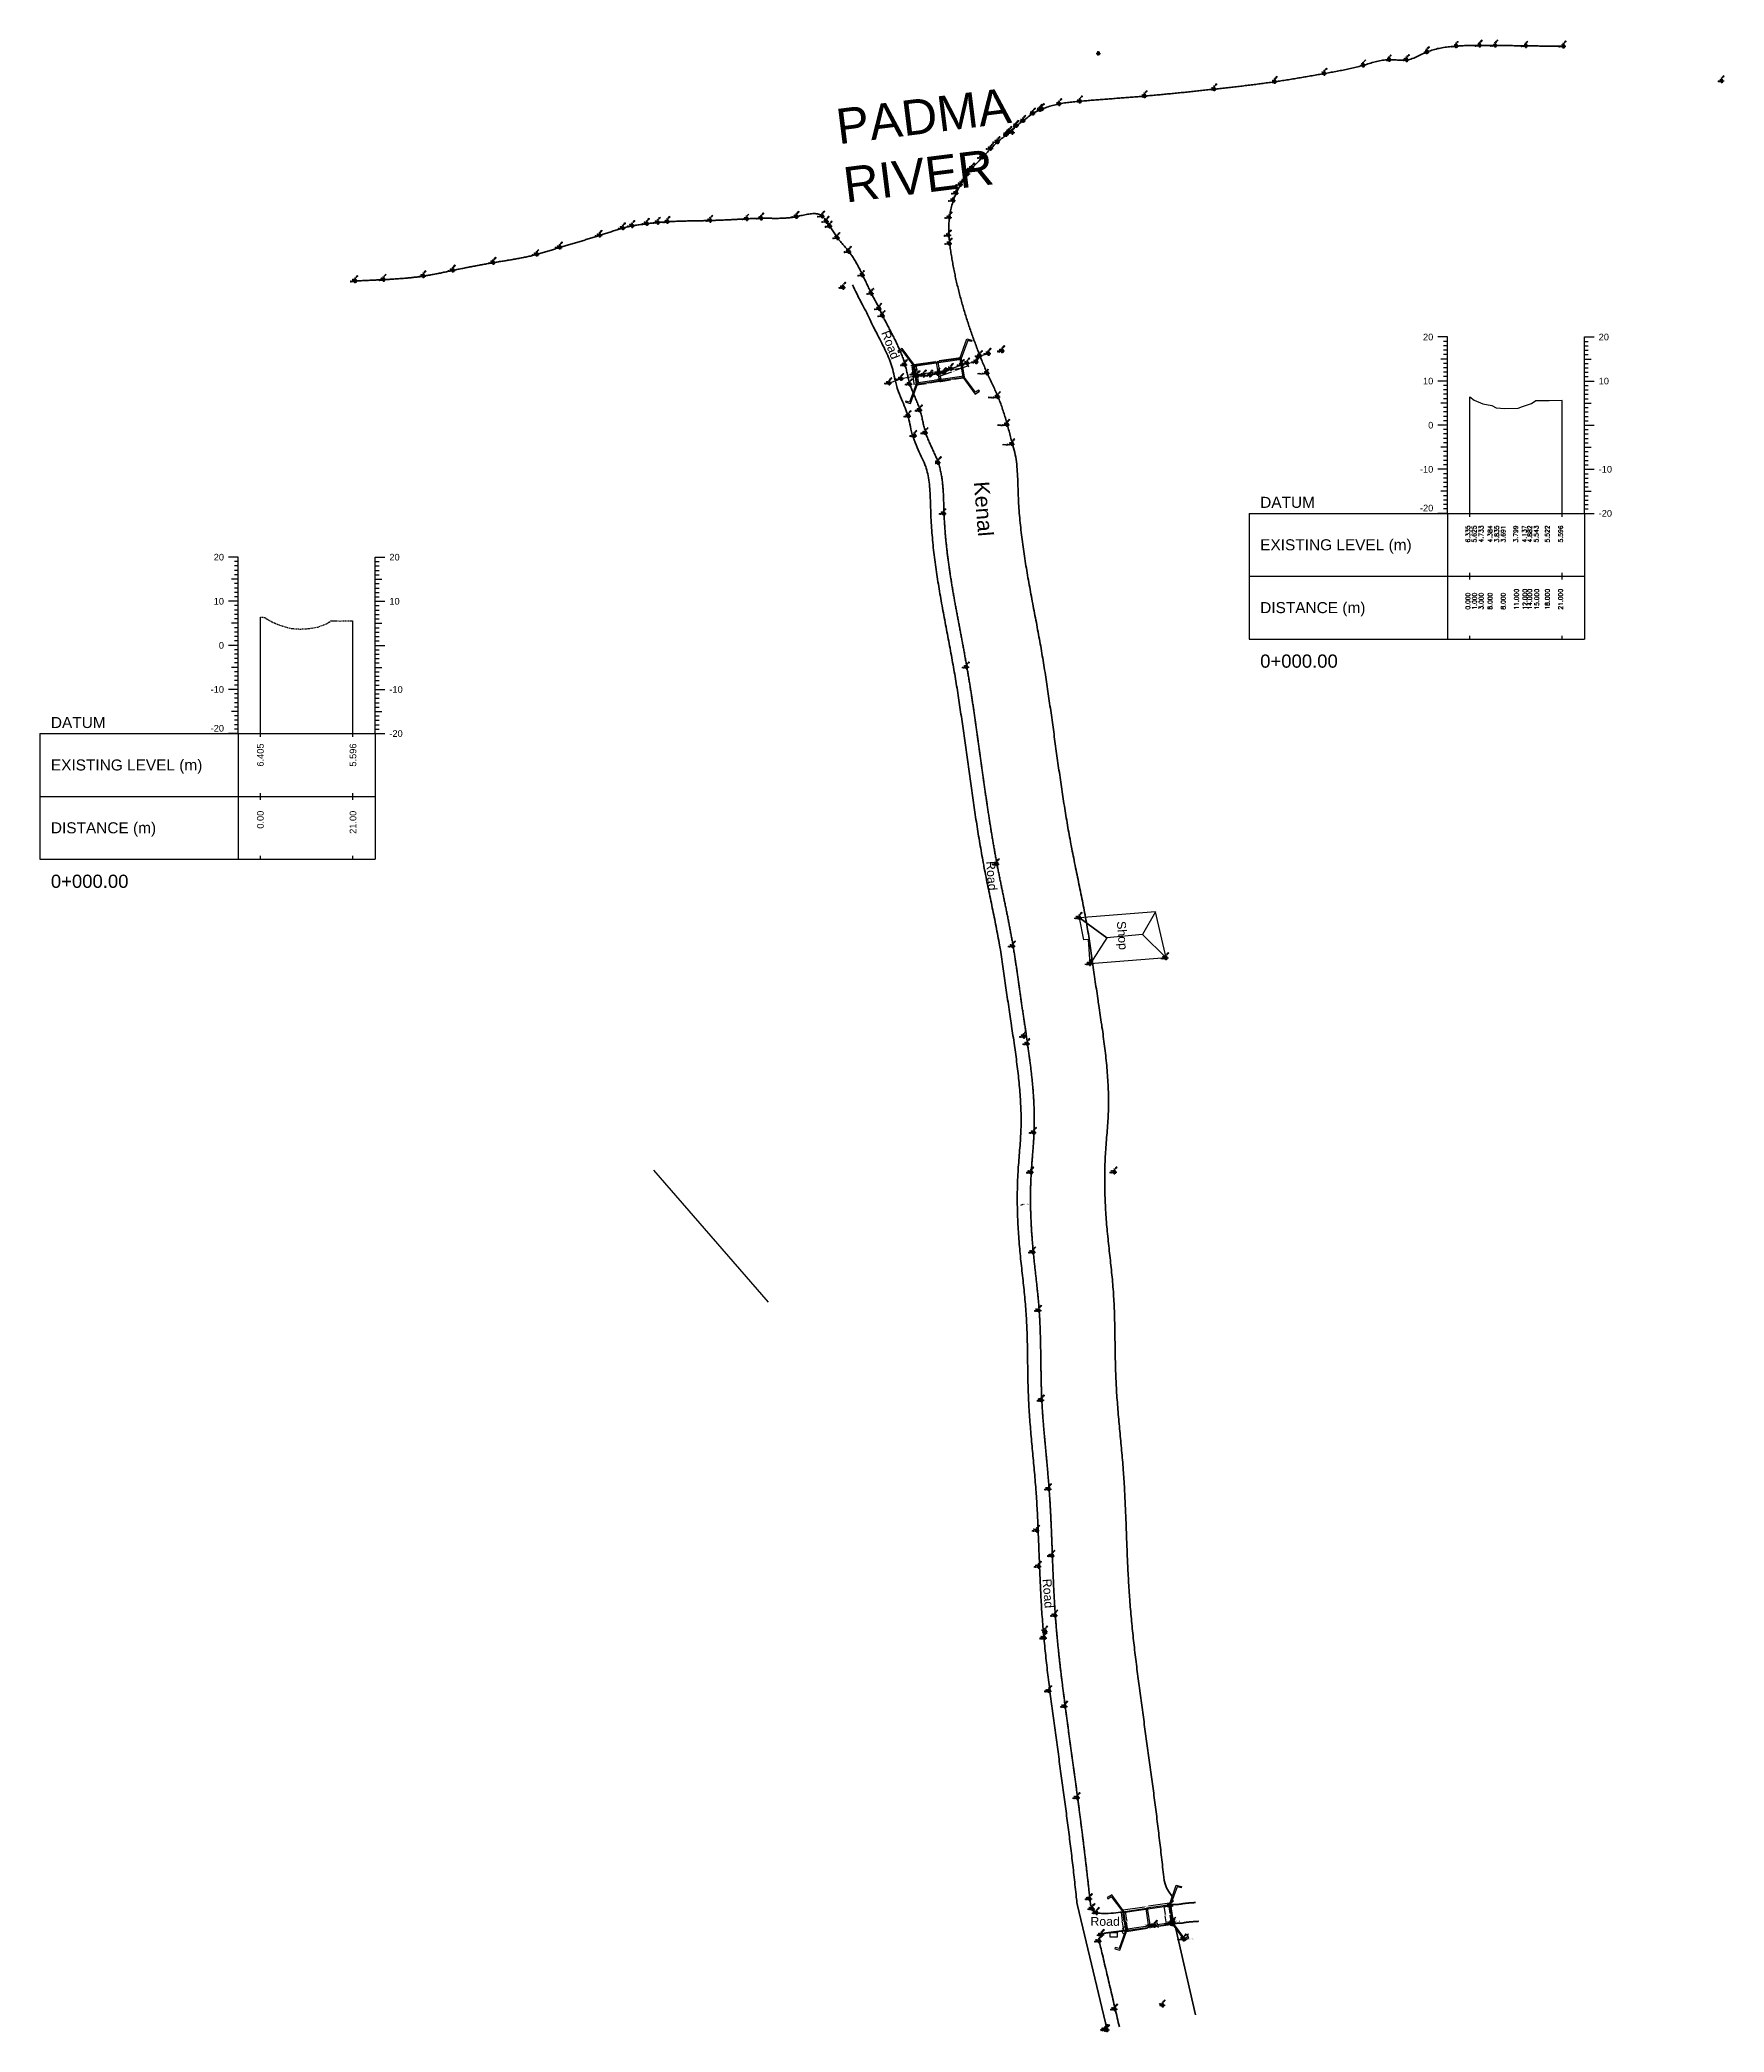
# Model space of a CAD drawing. Header units: millimetres. Extents: x 236733 to 237115, y 2579638 to 2580090.
import ezdxf
from ezdxf.enums import TextEntityAlignment as Align

# ---------------------------------------------------------------- set-up
doc = ezdxf.new("R2010")
doc.units = ezdxf.units.MM
doc.header["$MEASUREMENT"] = 0
doc.header["$PDMODE"] = 98
doc.header["$PDSIZE"] = 0.5
doc.linetypes.add('HIDDEN', pattern=[0.375, 0.25, -0.125])
for name, color, linetype in [('Boundary', 6, 'Continuous'), ('COORDINATES', 7, 'Continuous'), ('CS_Drawing', 7, 'Continuous'), ('Features', 5, 'Continuous'), ('GL', 3, 'HIDDEN'), ('Points', 7, 'Continuous'), ('Points-ELV', 6, 'Continuous'), ('Points-NUM', 4, 'Continuous'), ('Points-TXT', 3, 'Continuous'), ('Spot_Height', 7, 'Continuous'), ('Void', 2, 'Continuous')]:
    doc.layers.add(name, color=color, linetype=linetype)
doc.styles.add('romans', font='romans.shx')
doc.styles.get("Standard").update_dxf_attribs({"font": 'arial.ttf'})
doc.dimstyles.get("Standard").update_dxf_attribs({"dimtxt": 0.18, "dimasz": 0.18, "dimexe": 0.18, "dimexo": 0.0625, "dimgap": 0.09, "dimtad": 0, "dimtih": 1, "dimtoh": 1, "dimdec": 3, "dimzin": 0, "dimdsep": 46, "dimtxsty": 'Standard', "dimcen": 0.09, "dimadec": 0, "dimazin": 0, "dimtfac": 1, "dimtdec": 3, "dimtofl": 0, "dimtmove": 0, "dimatfit": 3, "dimfxl": 1, "dimtolj": 1, "dimtzin": 0, "dimarcsym": 0})

# ---------------------------------------------------------------- blocks, each defined once
blk = doc.blocks.new('POINTS')
at = {"layer": 'Points'}
blk.add_line((0, 0), (0, 0), dxfattribs=at)
blk.add_point((0, 0), dxfattribs=at)
at = {"layer": 'Points-ELV', "style": 'romans'}
blk.add_attdef('ELEV', text='', height=1, rotation=45, dxfattribs=at).set_placement((0, 0), align=Align.BOTTOM_LEFT)
at = {"layer": 'Points-NUM', "style": 'romans'}
blk.add_attdef('PTNUM', text='', height=1, dxfattribs=at).set_placement((0, 0), align=Align.BOTTOM_RIGHT)
at = {"layer": 'Points-TXT', "style": 'romans'}
blk.add_attdef('DESC', text='', height=1, dxfattribs=at).set_placement((0, 0), align=Align.BOTTOM_RIGHT)
blk = doc.blocks.new('*D2')
at = {"layer": 'Defpoints', "color": 0, "transparency": 16777216}
for p in [(236978.42, 2579661.02), (236978.85, 2579663.41), (236979.17, 2579661.29), (236979.17, 2579661.29), (236977.71, 2579657.24)]:
    blk.add_point(p, dxfattribs=at)
at = {"layer": 'Void', "color": 0, "lineweight": -2, "transparency": 16777216}
for start, end in [(187.3465, 237.2404), (111.3538, 160.9368)]:
    blk.add_arc((236979.17, 2579661.29), 0.8, start, end, dxfattribs=at)
at = {"layer": 'Void', "color": 0, "transparency": 16777216}
for points in [[(236978.75, 2579660.64), (236978.72, 2579660.59), (236978.9, 2579660.53)], [(236978.87, 2579662.06), (236978.89, 2579662), (236979.05, 2579662.08)]]:
    blk.add_solid(points, dxfattribs=at)
at = {"layer": 'Void', "color": 0, "transparency": 16777216, "insert": (236978.37, 2579661.37), "char_height": 0.18, "attachment_point": 5}
blk.add_mtext('\\A1;152°', dxfattribs=at)
blk = doc.blocks.new('*D3')
at = {"color": 0, "lineweight": -2, "transparency": 16777216}
for p, q in [((236931.46, 2580016.02), (236931.9, 2580016.09)), ((236931.74, 2580015.88), (236931.97, 2580014.36)), ((236932.01, 2580012.26), (236932.45, 2580012.33)), ((236932.25, 2580012.48), (236932.02, 2580014))]:
    blk.add_line(p, q, dxfattribs=at)
at = {"color": 0, "transparency": 16777216}
for points in [[(236931.77, 2580015.89), (236931.72, 2580015.88), (236931.72, 2580016.06)], [(236932.28, 2580012.49), (236932.22, 2580012.48), (236932.28, 2580012.3)]]:
    blk.add_solid(points, dxfattribs=at)
at = {"layer": 'Defpoints', "color": 0, "transparency": 16777216}
for p in [(236931.39, 2580016.01), (236931.72, 2580016.06), (236931.95, 2580012.26)]:
    blk.add_point(p, dxfattribs=at)
at = {"color": 0, "transparency": 16777216, "insert": (236932, 2580014.18), "char_height": 0.18, "attachment_point": 5}
blk.add_mtext('\\A1;3.800', dxfattribs=at)
blk = doc.blocks.new('*D4')
at = {"color": 0, "lineweight": -2, "transparency": 16777216}
for p, q in [((236931, 2580016.21), (236930.5, 2580016.13)), ((236930.71, 2580015.98), (236930.97, 2580014.22)), ((236931.29, 2580012.09), (236931.02, 2580013.85)), ((236931.63, 2580011.95), (236931.13, 2580011.88))]:
    blk.add_line(p, q, dxfattribs=at)
at = {"color": 0, "transparency": 16777216}
for points in [[(236930.74, 2580015.99), (236930.68, 2580015.98), (236930.68, 2580016.16)], [(236931.32, 2580012.09), (236931.26, 2580012.08), (236931.31, 2580011.91)]]:
    blk.add_solid(points, dxfattribs=at)
at = {"layer": 'Defpoints', "color": 0, "transparency": 16777216}
for p in [(236931.06, 2580016.22), (236931.31, 2580011.91), (236931.69, 2580011.96)]:
    blk.add_point(p, dxfattribs=at)
at = {"color": 0, "transparency": 16777216, "insert": (236931, 2580014.03), "char_height": 0.18, "attachment_point": 5}
blk.add_mtext('\\A1;4.300', dxfattribs=at)
blk = doc.blocks.new('*D5')
at = {"color": 0, "lineweight": -2, "transparency": 16777216}
for p, q in [((236931.05, 2580016.28), (236931.01, 2580016.55)), ((236931.22, 2580016.4), (236936.02, 2580017.11)), ((236941.74, 2580017.96), (236936.93, 2580017.25)), ((236941.93, 2580017.89), (236941.89, 2580018.17))]:
    blk.add_line(p, q, dxfattribs=at)
at = {"color": 0, "transparency": 16777216}
for points in [[(236931.21, 2580016.43), (236931.22, 2580016.37), (236931.04, 2580016.37)], [(236941.74, 2580017.99), (236941.75, 2580017.93), (236941.92, 2580017.99)]]:
    blk.add_solid(points, dxfattribs=at)
at = {"layer": 'Defpoints', "color": 0, "transparency": 16777216}
for p in [(236931.06, 2580016.22), (236941.92, 2580017.99), (236941.94, 2580017.83)]:
    blk.add_point(p, dxfattribs=at)
at = {"color": 0, "transparency": 16777216, "insert": (236936.48, 2580017.18), "char_height": 0.18, "attachment_point": 5}
blk.add_mtext('\\A1;11.000', dxfattribs=at)
blk = doc.blocks.new('*D6')
at = {"color": 0, "lineweight": -2, "transparency": 16777216}
for p, q in [((236931.7, 2580011.9), (236931.75, 2580011.59)), ((236931.9, 2580011.8), (236934.05, 2580012.12)), ((236936.98, 2580012.55), (236934.83, 2580012.23)), ((236937.14, 2580012.71), (236937.19, 2580012.4))]:
    blk.add_line(p, q, dxfattribs=at)
at = {"color": 0, "transparency": 16777216}
for points in [[(236931.89, 2580011.83), (236931.9, 2580011.77), (236931.72, 2580011.77)], [(236936.98, 2580012.58), (236936.99, 2580012.52), (236937.16, 2580012.58)]]:
    blk.add_solid(points, dxfattribs=at)
at = {"layer": 'Defpoints', "color": 0, "transparency": 16777216}
for p in [(236931.69, 2580011.96), (236931.72, 2580011.77), (236937.13, 2580012.77)]:
    blk.add_point(p, dxfattribs=at)
at = {"color": 0, "transparency": 16777216, "insert": (236934.44, 2580012.18), "char_height": 0.18, "attachment_point": 5}
blk.add_mtext('\\A1;5.500', dxfattribs=at)
blk = doc.blocks.new('*D7')
at = {"color": 0, "lineweight": -2, "transparency": 16777216}
for p, q in [((236937.14, 2580012.71), (236937.19, 2580012.41)), ((236937.34, 2580012.61), (236939.49, 2580012.93)), ((236942.42, 2580013.37), (236940.27, 2580013.05)), ((236942.58, 2580013.52), (236942.63, 2580013.21))]:
    blk.add_line(p, q, dxfattribs=at)
at = {"color": 0, "transparency": 16777216}
for points in [[(236937.33, 2580012.64), (236937.34, 2580012.58), (236937.16, 2580012.58)], [(236942.42, 2580013.39), (236942.43, 2580013.34), (236942.6, 2580013.39)]]:
    blk.add_solid(points, dxfattribs=at)
at = {"layer": 'Defpoints', "color": 0, "transparency": 16777216}
for p in [(236937.13, 2580012.77), (236942.57, 2580013.58), (236942.6, 2580013.39)]:
    blk.add_point(p, dxfattribs=at)
at = {"color": 0, "transparency": 16777216, "insert": (236939.88, 2580012.99), "char_height": 0.18, "attachment_point": 5}
blk.add_mtext('\\A1;5.500', dxfattribs=at)
blk = doc.blocks.new('*D8')
at = {"color": 0, "lineweight": -2, "transparency": 16777216}
for p, q in [((236936.76, 2580013.05), (236936.58, 2580013.02)), ((236936.98, 2580012.81), (236936.91, 2580013.25)), ((236937.27, 2580012.86), (236937.21, 2580013.3)), ((236937.41, 2580013.14), (236937.59, 2580013.17))]:
    blk.add_line(p, q, dxfattribs=at)
at = {"color": 0, "transparency": 16777216}
for points in [[(236936.75, 2580013.08), (236936.76, 2580013.02), (236936.94, 2580013.07)], [(236937.41, 2580013.17), (236937.42, 2580013.11), (236937.23, 2580013.12)]]:
    blk.add_solid(points, dxfattribs=at)
at = {"layer": 'Defpoints', "color": 0, "transparency": 16777216}
for p in [(236936.94, 2580013.07), (236936.98, 2580012.75), (236937.28, 2580012.79)]:
    blk.add_point(p, dxfattribs=at)
at = {"color": 0, "transparency": 16777216, "insert": (236936.19, 2580013.02), "char_height": 0.18, "attachment_point": 5}
blk.add_mtext('\\A1;0.300', dxfattribs=at)
blk = doc.blocks.new('*D9')
at = {"layer": 'Defpoints', "color": 0, "transparency": 16777216}
for p in [(236978.54, 2579665.54), (236989.36, 2579667.57), (236989.42, 2579667.15)]:
    blk.add_point(p, dxfattribs=at)
at = {"layer": 'Spot_Height', "color": 0, "lineweight": -2, "transparency": 16777216}
for p, q in [((236978.53, 2579665.6), (236978.45, 2579666.13)), ((236978.66, 2579665.98), (236983.46, 2579666.69)), ((236989.18, 2579667.54), (236984.37, 2579666.83)), ((236989.41, 2579667.22), (236989.33, 2579667.74))]:
    blk.add_line(p, q, dxfattribs=at)
at = {"layer": 'Spot_Height', "color": 0, "transparency": 16777216}
for points in [[(236978.65, 2579666.01), (236978.66, 2579665.95), (236978.48, 2579665.95)], [(236989.18, 2579667.57), (236989.19, 2579667.51), (236989.36, 2579667.57)]]:
    blk.add_solid(points, dxfattribs=at)
at = {"layer": 'Spot_Height', "color": 0, "transparency": 16777216, "insert": (236983.92, 2579666.76), "char_height": 0.18, "attachment_point": 5}
blk.add_mtext('\\A1;11.000', dxfattribs=at)
blk = doc.blocks.new('*D11')
at = {"layer": 'Defpoints', "color": 0, "transparency": 16777216}
for p in [(236978.54, 2579665.54), (236978.8, 2579661.23), (236979.17, 2579661.29)]:
    blk.add_point(p, dxfattribs=at)
at = {"layer": 'Spot_Height', "color": 0, "lineweight": -2, "transparency": 16777216}
for p, q in [((236978.48, 2579665.53), (236977.99, 2579665.46)), ((236978.2, 2579665.31), (236978.46, 2579663.54)), ((236978.78, 2579661.41), (236978.52, 2579663.18)), ((236979.11, 2579661.28), (236978.63, 2579661.2))]:
    blk.add_line(p, q, dxfattribs=at)
at = {"layer": 'Spot_Height', "color": 0, "transparency": 16777216}
for points in [[(236978.23, 2579665.31), (236978.17, 2579665.3), (236978.17, 2579665.48)], [(236978.81, 2579661.41), (236978.75, 2579661.41), (236978.8, 2579661.23)]]:
    blk.add_solid(points, dxfattribs=at)
at = {"layer": 'Spot_Height', "color": 0, "transparency": 16777216, "insert": (236978.49, 2579663.36), "char_height": 0.18, "attachment_point": 5}
blk.add_mtext('\\A1;4.300', dxfattribs=at)
blk = doc.blocks.new('*D12')
at = {"layer": 'Defpoints', "color": 0, "transparency": 16777216}
for p in [(236978.87, 2579665.34), (236979.14, 2579665.38), (236979.43, 2579661.58)]:
    blk.add_point(p, dxfattribs=at)
at = {"layer": 'Spot_Height', "color": 0, "lineweight": -2, "transparency": 16777216}
for p, q in [((236978.93, 2579665.35), (236979.32, 2579665.4)), ((236979.16, 2579665.2), (236979.39, 2579663.68)), ((236979.67, 2579661.79), (236979.44, 2579663.31)), ((236979.49, 2579661.59), (236979.87, 2579661.64))]:
    blk.add_line(p, q, dxfattribs=at)
at = {"layer": 'Spot_Height', "color": 0, "transparency": 16777216}
for points in [[(236979.19, 2579665.2), (236979.13, 2579665.19), (236979.14, 2579665.38)], [(236979.7, 2579661.8), (236979.64, 2579661.79), (236979.7, 2579661.62)]]:
    blk.add_solid(points, dxfattribs=at)
at = {"layer": 'Spot_Height', "color": 0, "transparency": 16777216, "insert": (236979.42, 2579663.5), "char_height": 0.18, "attachment_point": 5}
blk.add_mtext('\\A1;3.800', dxfattribs=at)
blk = doc.blocks.new('*D13')
at = {"layer": 'Defpoints', "color": 0, "transparency": 16777216}
for p in [(236984.39, 2579662.59), (236984.46, 2579662.07), (236984.76, 2579662.12)]:
    blk.add_point(p, dxfattribs=at)
at = {"layer": 'Spot_Height', "color": 0, "lineweight": -2, "transparency": 16777216}
for p, q in [((236984.21, 2579662.56), (236984.03, 2579662.54)), ((236984.45, 2579662.13), (236984.36, 2579662.77)), ((236984.75, 2579662.18), (236984.66, 2579662.81)), ((236984.86, 2579662.66), (236985.04, 2579662.69))]:
    blk.add_line(p, q, dxfattribs=at)
at = {"layer": 'Spot_Height', "color": 0, "transparency": 16777216}
for points in [[(236984.2, 2579662.59), (236984.21, 2579662.53), (236984.39, 2579662.59)], [(236984.86, 2579662.69), (236984.86, 2579662.63), (236984.68, 2579662.63)]]:
    blk.add_solid(points, dxfattribs=at)
at = {"layer": 'Spot_Height', "color": 0, "transparency": 16777216, "insert": (236983.64, 2579662.54), "char_height": 0.18, "attachment_point": 5}
blk.add_mtext('\\A1;0.300', dxfattribs=at)
blk = doc.blocks.new('*D14')
at = {"layer": 'Defpoints', "color": 0, "transparency": 16777216}
for p in [(236943.33, 2580016.75), (236936.59, 2580014.4), (236936.81, 2580013.76)]:
    blk.add_point(p, dxfattribs=at)
at = {"layer": 'Spot_Height', "color": 0, "lineweight": -2, "transparency": 16777216}
for p, q in [((236943.35, 2580016.69), (236943.61, 2580015.94)), ((236936.61, 2580014.34), (236936.87, 2580013.59)), ((236936.98, 2580013.82), (236939.79, 2580014.8)), ((236943.39, 2580016.05), (236940.58, 2580015.07))]:
    blk.add_line(p, q, dxfattribs=at)
at = {"layer": 'Spot_Height', "color": 0, "transparency": 16777216}
for points in [[(236936.97, 2580013.85), (236936.99, 2580013.79), (236936.81, 2580013.76)], [(236943.38, 2580016.08), (236943.4, 2580016.02), (236943.56, 2580016.11)]]:
    blk.add_solid(points, dxfattribs=at)
at = {"layer": 'Spot_Height', "color": 0, "transparency": 16777216, "insert": (236940.18, 2580014.93), "char_height": 0.18, "attachment_point": 5}
blk.add_mtext('\\A1;7.139', dxfattribs=at)
blk = doc.blocks.new('*D15')
at = {"layer": 'Defpoints', "color": 0, "transparency": 16777216}
for p in [(236979.17, 2579661.29), (236979.2, 2579661.08), (236990.05, 2579662.9)]:
    blk.add_point(p, dxfattribs=at)
at = {"layer": 'Spot_Height', "color": 0, "lineweight": -2, "transparency": 16777216}
for p, q in [((236979.18, 2579661.22), (236979.23, 2579660.9)), ((236979.38, 2579661.11), (236984.18, 2579661.82)), ((236989.9, 2579662.67), (236985.09, 2579661.96)), ((236990.06, 2579662.84), (236990.11, 2579662.52))]:
    blk.add_line(p, q, dxfattribs=at)
at = {"layer": 'Spot_Height', "color": 0, "transparency": 16777216}
for points in [[(236979.37, 2579661.14), (236979.38, 2579661.08), (236979.2, 2579661.08)], [(236989.9, 2579662.7), (236989.91, 2579662.64), (236990.08, 2579662.7)]]:
    blk.add_solid(points, dxfattribs=at)
at = {"layer": 'Spot_Height', "color": 0, "transparency": 16777216, "insert": (236984.63, 2579661.89), "char_height": 0.18, "attachment_point": 5}
blk.add_mtext('\\A1;11.000', dxfattribs=at)
blk = doc.blocks.new('*D16')
at = {"layer": 'Defpoints', "color": 0, "transparency": 16777216}
for p in [(236985.91, 2579662.54), (236985.94, 2579662.29), (236986.47, 2579662.62)]:
    blk.add_point(p, dxfattribs=at)
at = {"layer": 'Spot_Height', "color": 0, "lineweight": -2, "transparency": 16777216}
for p, q in [((236985.97, 2579662.55), (236986.64, 2579662.65)), ((236986, 2579662.3), (236986.68, 2579662.4)), ((236986.41, 2579662.98), (236986.23, 2579662.98)), ((236986.44, 2579662.8), (236986.41, 2579662.98)), ((236986.53, 2579662.2), (236986.56, 2579662.02))]:
    blk.add_line(p, q, dxfattribs=at)
at = {"layer": 'Spot_Height', "color": 0, "transparency": 16777216}
for points in [[(236986.47, 2579662.8), (236986.41, 2579662.8), (236986.47, 2579662.62)], [(236986.56, 2579662.2), (236986.5, 2579662.19), (236986.5, 2579662.37)]]:
    blk.add_solid(points, dxfattribs=at)
at = {"layer": 'Spot_Height', "color": 0, "transparency": 16777216, "insert": (236985.84, 2579662.98), "char_height": 0.18, "attachment_point": 5}
blk.add_mtext('\\A1;0.250', dxfattribs=at)
blk = doc.blocks.new('*D17')
at = {"layer": 'Defpoints', "color": 0, "transparency": 16777216}
for p in [(236992.38, 2579659.86), (236992.62, 2579659.45), (236993.41, 2579659.94)]:
    blk.add_point(p, dxfattribs=at)
at = {"layer": 'Spot_Height', "color": 0, "lineweight": -2, "transparency": 16777216}
for p, q in [((236992.22, 2579659.77), (236992.07, 2579659.67)), ((236992.59, 2579659.51), (236992.28, 2579660.01)), ((236993.38, 2579659.99), (236993.07, 2579660.5)), ((236993.32, 2579660.44), (236993.47, 2579660.53))]:
    blk.add_line(p, q, dxfattribs=at)
at = {"layer": 'Spot_Height', "color": 0, "transparency": 16777216}
for points in [[(236992.21, 2579659.79), (236992.24, 2579659.74), (236992.38, 2579659.86)], [(236993.3, 2579660.46), (236993.34, 2579660.41), (236993.17, 2579660.34)]]:
    blk.add_solid(points, dxfattribs=at)
at = {"layer": 'Spot_Height', "color": 0, "transparency": 16777216, "insert": (236992.77, 2579660.1), "char_height": 0.18, "attachment_point": 5}
blk.add_mtext('\\A1;0.925', dxfattribs=at)
blk = doc.blocks.new('*D18')
at = {"layer": 'Defpoints', "color": 0, "transparency": 16777216}
for p in [(236987.86, 2579666.92), (236989.12, 2579667.11), (236989.75, 2579662.86)]:
    blk.add_point(p, dxfattribs=at)
at = {"layer": 'Spot_Height', "color": 0, "lineweight": -2, "transparency": 16777216}
for p, q in [((236989.06, 2579667.1), (236987.69, 2579666.9)), ((236987.89, 2579666.75), (236988.15, 2579664.98)), ((236988.47, 2579662.85), (236988.21, 2579664.61)), ((236989.69, 2579662.85), (236988.32, 2579662.64))]:
    blk.add_line(p, q, dxfattribs=at)
at = {"layer": 'Spot_Height', "color": 0, "transparency": 16777216}
for points in [[(236987.92, 2579666.75), (236987.86, 2579666.74), (236987.86, 2579666.92)], [(236988.5, 2579662.85), (236988.44, 2579662.84), (236988.49, 2579662.67)]]:
    blk.add_solid(points, dxfattribs=at)
at = {"layer": 'Spot_Height', "color": 0, "transparency": 16777216, "insert": (236988.18, 2579664.8), "char_height": 0.18, "attachment_point": 5}
blk.add_mtext('\\A1;4.300', dxfattribs=at)
blk = doc.blocks.new('*D19')
at = {"layer": 'Defpoints', "color": 0, "transparency": 16777216}
for p in [(236989.16, 2579666.86), (236989.55, 2579663.08), (236989.72, 2579663.1)]:
    blk.add_point(p, dxfattribs=at)
at = {"layer": 'Spot_Height', "color": 0, "lineweight": -2, "transparency": 16777216}
for p, q in [((236989.1, 2579666.85), (236988.81, 2579666.81)), ((236989.02, 2579666.66), (236989.24, 2579665.14)), ((236989.52, 2579663.26), (236989.3, 2579664.78)), ((236989.66, 2579663.09), (236989.37, 2579663.05))]:
    blk.add_line(p, q, dxfattribs=at)
at = {"layer": 'Spot_Height', "color": 0, "transparency": 16777216}
for points in [[(236989.05, 2579666.66), (236988.99, 2579666.66), (236988.99, 2579666.84)], [(236989.55, 2579663.26), (236989.49, 2579663.25), (236989.55, 2579663.08)]]:
    blk.add_solid(points, dxfattribs=at)
at = {"layer": 'Spot_Height', "color": 0, "transparency": 16777216, "insert": (236989.27, 2579664.96), "char_height": 0.18, "attachment_point": 5}
blk.add_mtext('\\A1;3.800', dxfattribs=at)

msp = doc.modelspace()

# ---------------------------------------------------------------- linework, layer by layer
at = {"layer": 'Boundary', "lineweight": 40}
for points in [[(237078.523, 2580088.599), (237078.1825, 2580088.6028), (237077.842, 2580088.6065), (237077.5015, 2580088.6103), (237077.161, 2580088.6141), (237076.8205, 2580088.6179), (237076.48, 2580088.6217), (237076.1395, 2580088.6255), (237075.799, 2580088.6294), (237075.4585, 2580088.6332), (237075.1181, 2580088.6371), (237074.7776, 2580088.641), (237074.4371, 2580088.6449), (237074.0966, 2580088.6488), (237073.7561, 2580088.6528), (237073.4156, 2580088.6568), (237073.0751, 2580088.6608), (237072.7347, 2580088.6649), (237072.3942, 2580088.669), (237072.0537, 2580088.6732), (237071.7132, 2580088.6774), (237071.3727, 2580088.6816), (237071.0323, 2580088.6859), (237070.6918, 2580088.6902), (237070.3513, 2580088.6946), (237070.012, 2580088.699), (237069.6704, 2580088.7035), (237069.33, 2580088.708), (237068.9895, 2580088.7126), (237068.649, 2580088.7172), (237068.3086, 2580088.7218), (237067.9681, 2580088.7264), (237067.6277, 2580088.7311), (237067.2872, 2580088.7357), (237066.9467, 2580088.7403), (237066.6063, 2580088.7449), (237066.2658, 2580088.7494), (237065.9253, 2580088.7539), (237065.5849, 2580088.7584), (237065.2444, 2580088.7628), (237064.9039, 2580088.7671), (237064.5634, 2580088.7713), (237064.2229, 2580088.7755), (237063.8824, 2580088.7795), (237063.5418, 2580088.7835), (237063.046, 2580088.789), (237062.8608, 2580088.791), (237062.5202, 2580088.7945), (237062.1797, 2580088.7979), (237061.8391, 2580088.8009), (237061.4986, 2580088.8037), (237061.158, 2580088.806), (237060.8175, 2580088.8079), (237060.477, 2580088.8093), (237060.1366, 2580088.8101), (237059.7962, 2580088.8103), (237059.525, 2580088.81), (237059.1155, 2580088.8086), (237058.7751, 2580088.8066), (237058.4349, 2580088.8036), (237058.0946, 2580088.7996), (237057.7544, 2580088.7944), (237057.4141, 2580088.7879), (237057.0739, 2580088.7802), (237056.7336, 2580088.771), (237056.3933, 2580088.7602), (237056.053, 2580088.7478), (237055.7126, 2580088.7336), (237055.3722, 2580088.7176), (237055.0318, 2580088.6997), (237054.6913, 2580088.6797), (237054.186, 2580088.646), (237054.0101, 2580088.6331), (237053.6694, 2580088.6062), (237053.3288, 2580088.5766), (237052.9885, 2580088.5439), (237052.6485, 2580088.5078), (237052.3089, 2580088.4679), (237051.9699, 2580088.4241), (237051.6316, 2580088.3759), (237051.294, 2580088.3231), (237050.9574, 2580088.2654), (237050.6219, 2580088.2024), (237050.2875, 2580088.1338), (237049.9543, 2580088.0594), (237049.6226, 2580087.9788), (237049.2924, 2580087.8916), (237048.9638, 2580087.7977), (237048.6369, 2580087.6966), (237048.3119, 2580087.5881), (237047.9888, 2580087.4718), (237047.539, 2580087.295), (237047.3491, 2580087.2149), (237047.0324, 2580087.075), (237046.7172, 2580086.9298), (237046.4033, 2580086.7813), (237046.0901, 2580086.6314), (237045.7773, 2580086.4821), (237045.4644, 2580086.3354), (237045.151, 2580086.1933), (237044.8368, 2580086.0577), (237044.5213, 2580085.9308), (237044.2041, 2580085.8143), (237043.8848, 2580085.7104), (237043.5629, 2580085.621), (237043.2381, 2580085.548), (237042.97, 2580085.502), (237042.5783, 2580085.4582), (237042.2435, 2580085.4396), (237041.9059, 2580085.435), (237041.5662, 2580085.4414), (237041.2246, 2580085.4562), (237040.8817, 2580085.4765), (237040.538, 2580085.4995), (237040.1938, 2580085.5223), (237039.8497, 2580085.5422), (237039.506, 2580085.5563), (237039.027, 2580085.561), (237038.822, 2580085.5561), (237038.4822, 2580085.5384), (237038.1438, 2580085.5095), (237037.8068, 2580085.4703), (237037.4709, 2580085.4216), (237037.1361, 2580085.3643), (237036.8023, 2580085.2993), (237036.4694, 2580085.2273), (237036.1373, 2580085.1492), (237035.8058, 2580085.0659), (237035.4749, 2580084.9782), (237035.1444, 2580084.887), (237034.8143, 2580084.7931), (237034.4845, 2580084.6974), (237034.1547, 2580084.6007), (237033.825, 2580084.5038), (237033.4953, 2580084.4077), (237033.119, 2580084.3), (237032.8351, 2580084.2208), (237032.5045, 2580084.131), (237032.1737, 2580084.0434), (237031.8426, 2580083.9582), (237031.5112, 2580083.8751), (237031.1796, 2580083.7941), (237030.8477, 2580083.715), (237030.5156, 2580083.6378), (237030.1832, 2580083.5624), (237029.8507, 2580083.4887), (237029.5179, 2580083.4166), (237029.1849, 2580083.346), (237028.8517, 2580083.2768), (237028.5184, 2580083.2089), (237028.1848, 2580083.1422), (237027.8511, 2580083.0766), (237027.5173, 2580083.0121), (237027.1833, 2580082.9485), (237026.8491, 2580082.8857), (237026.5149, 2580082.8237), (237026.1805, 2580082.7624), (237025.846, 2580082.7015), (237025.5114, 2580082.6412), (237025.1767, 2580082.5812), (237024.842, 2580082.5215), (237024.5071, 2580082.462), (237024.31, 2580082.427), (237023.8373, 2580082.3432), (237023.5023, 2580082.2838), (237023.1673, 2580082.2246), (237022.8322, 2580082.1654), (237022.497, 2580082.1063), (237022.1618, 2580082.0473), (237021.8265, 2580081.9885), (237021.4912, 2580081.9298), (237021.1558, 2580081.8713), (237020.8203, 2580081.813), (237020.4848, 2580081.7548), (237020.1492, 2580081.6969), (237019.8136, 2580081.6392), (237019.4779, 2580081.5818), (237019.1422, 2580081.5247), (237018.8063, 2580081.4678), (237018.4705, 2580081.4112), (237018.1345, 2580081.3549), (237017.7985, 2580081.299), (237017.4624, 2580081.2434), (237017.1263, 2580081.1881), (237016.7901, 2580081.1333), (237016.4538, 2580081.0788), (237016.1175, 2580081.0248), (237015.7811, 2580080.9712), (237015.4447, 2580080.918), (237015.1081, 2580080.8653), (237014.7715, 2580080.8131), (237014.4348, 2580080.7613), (237014.0981, 2580080.7101), (237013.7613, 2580080.6594), (237013.4244, 2580080.6092), (237013.049, 2580080.554), (237012.7505, 2580080.5106), (237012.4134, 2580080.4621), (237012.0762, 2580080.4142), (237011.739, 2580080.3668), (237011.4017, 2580080.32), (237011.0643, 2580080.2736), (237010.7269, 2580080.2278), (237010.3894, 2580080.1825), (237010.0519, 2580080.1376), (237009.7143, 2580080.0932), (237009.3767, 2580080.0492), (237009.039, 2580080.0056), (237008.7012, 2580079.9625), (237008.3634, 2580079.9198), (237008.0256, 2580079.8775), (237007.6877, 2580079.8356), (237007.3497, 2580079.794), (237007.0117, 2580079.7528), (237006.6737, 2580079.7119), (237006.3356, 2580079.6713), (237005.9975, 2580079.6311), (237005.6593, 2580079.5912), (237005.3211, 2580079.5515), (237004.9829, 2580079.5122), (237004.6446, 2580079.4731), (237004.3063, 2580079.4342), (237003.968, 2580079.3956), (237003.6296, 2580079.3572), (237003.2912, 2580079.319), (237002.9528, 2580079.281), (237002.6144, 2580079.2432), (237002.2759, 2580079.2056), (237001.9374, 2580079.1681), (237001.5989, 2580079.1307), (237001.2604, 2580079.0935), (237000.9219, 2580079.0564), (237000.5833, 2580079.0194), (237000.2447, 2580078.9825), (236999.9062, 2580078.9457), (236999.5676, 2580078.909), (236999.328, 2580078.883), (236998.8904, 2580078.8356), (236998.5517, 2580078.799), (236998.2131, 2580078.7624), (236997.8745, 2580078.7259), (236997.5358, 2580078.6895), (236997.1972, 2580078.6531), (236996.8585, 2580078.6169), (236996.5198, 2580078.5806), (236996.1812, 2580078.5445), (236995.8425, 2580078.5085), (236995.5038, 2580078.4725), (236995.1651, 2580078.4367), (236994.8263, 2580078.401), (236994.4876, 2580078.3654), (236994.1489, 2580078.3299), (236993.8101, 2580078.2945), (236993.4714, 2580078.2592), (236993.1326, 2580078.2241), (236992.7939, 2580078.1891), (236992.4551, 2580078.1543), (236992.1163, 2580078.1196), (236991.7775, 2580078.085), (236991.4387, 2580078.0506), (236991.0998, 2580078.0164), (236990.761, 2580077.9823), (236990.4222, 2580077.9485), (236990.0833, 2580077.9147), (236989.7445, 2580077.8812), (236989.4056, 2580077.8479), (236989.0667, 2580077.8148), (236988.7278, 2580077.7818), (236988.3889, 2580077.7491), (236988.05, 2580077.7166), (236987.7111, 2580077.6843), (236987.3721, 2580077.6522), (236987.0332, 2580077.6203), (236986.6942, 2580077.5887), (236986.3553, 2580077.5573), (236986.0163, 2580077.5261), (236985.6773, 2580077.4952), (236985.3383, 2580077.4645), (236984.9993, 2580077.4341), (236984.6602, 2580077.404), (236984.3212, 2580077.3741), (236983.9822, 2580077.3445), (236983.536, 2580077.306), (236983.304, 2580077.2862), (236982.965, 2580077.2574), (236982.6259, 2580077.2289), (236982.2868, 2580077.2006), (236981.9476, 2580077.1726), (236981.6085, 2580077.1448), (236981.2694, 2580077.1172), (236980.9302, 2580077.0898), (236980.591, 2580077.0626), (236980.2518, 2580077.0356), (236979.9126, 2580077.0087), (236979.5734, 2580076.982), (236979.2342, 2580076.9553), (236978.8949, 2580076.9288), (236978.5557, 2580076.9025), (236978.2164, 2580076.8761), (236977.8771, 2580076.8499), (236977.5377, 2580076.8238), (236977.1984, 2580076.7977), (236976.859, 2580076.7716), (236976.5197, 2580076.7455), (236976.1803, 2580076.7195), (236975.8409, 2580076.6935), (236975.5014, 2580076.6674), (236975.162, 2580076.6413), (236974.8225, 2580076.6152), (236974.483, 2580076.589), (236974.1435, 2580076.5628), (236973.804, 2580076.5364), (236973.4644, 2580076.51), (236973.1248, 2580076.4835), (236972.7852, 2580076.4568), (236972.4456, 2580076.43), (236972.1059, 2580076.4031), (236971.7662, 2580076.376), (236971.4265, 2580076.3487), (236971.0868, 2580076.3212), (236970.7471, 2580076.2936), (236970.4073, 2580076.2657), (236970.0675, 2580076.2376), (236969.7277, 2580076.2093), (236969.3878, 2580076.1807), (236969.0479, 2580076.1518), (236968.863, 2580076.136), (236968.3681, 2580076.0931), (236968.0283, 2580076.0626), (236967.6887, 2580076.031), (236967.3492, 2580075.9979), (236967.01, 2580075.9628), (236966.6712, 2580075.9255), (236966.3329, 2580075.8855), (236965.995, 2580075.8426), (236965.6577, 2580075.7963), (236965.3211, 2580075.7462), (236964.9852, 2580075.6921), (236964.6501, 2580075.6335), (236964.191, 2580075.545), (236963.9825, 2580075.5015), (236963.6501, 2580075.4277), (236963.3188, 2580075.349), (236962.9885, 2580075.2654), (236962.6592, 2580075.1773), (236962.3311, 2580075.0849), (236962.004, 2580074.9883), (236961.6781, 2580074.8877), (236961.3534, 2580074.7834), (236961.0298, 2580074.6755), (236960.7075, 2580074.5643), (236960.238, 2580074.396), (236960.0667, 2580074.3326), (236959.811, 2580074.233), (236959.438, 2580074.0707), (236959.1316, 2580073.9209), (236958.8309, 2580073.7596), (236958.5362, 2580073.5875), (236958.218, 2580073.386), (236957.9657, 2580073.2146), (236957.689, 2580073.0163), (236957.4164, 2580072.8123), (236957.1467, 2580072.6044), (236956.8785, 2580072.3943), (236956.6107, 2580072.1837), (236956.3418, 2580071.9745), (236956.006, 2580071.72), (236955.7963, 2580071.5665), (236955.5193, 2580071.3683), (236955.2413, 2580071.1714), (236954.9639, 2580070.9738), (236954.6889, 2580070.7732), (236954.465, 2580070.604), (236954.1517, 2580070.3553), (236953.8902, 2580070.1374), (236953.6326, 2580069.9145), (236953.3783, 2580069.6875), (236953.1268, 2580069.4575), (236952.889, 2580069.236), (236952.6293, 2580068.9918), (236952.3802, 2580068.7596), (236952.193, 2580068.589), (236951.8717, 2580068.3071), (236951.612, 2580068.0869), (236951.3502, 2580067.8691), (236951.0875, 2580067.6523), (236950.825, 2580067.4352), (236950.5639, 2580067.2165), (236950.212, 2580066.913), (236950.0507, 2580066.769), (236949.7999, 2580066.5388), (236949.5524, 2580066.3049), (236949.3079, 2580066.0678), (236949.0657, 2580065.8282), (236948.8253, 2580065.5868), (236948.656, 2580065.415), (236948.3482, 2580065.1005), (236948.1109, 2580064.8563), (236947.8742, 2580064.6116), (236947.6379, 2580064.3666), (236947.4018, 2580064.1212), (236947.1658, 2580063.8758), (236946.9297, 2580063.6304), (236946.698, 2580063.39), (236946.4567, 2580063.1401), (236946.2201, 2580062.895), (236945.9839, 2580062.6494), (236945.7486, 2580062.403), (236945.5147, 2580062.1554), (236945.2826, 2580061.9062), (236945.0526, 2580061.655), (236944.8254, 2580061.4015), (236944.6012, 2580061.1454), (236944.415, 2580060.927), (236944.1639, 2580060.6236), (236943.9509, 2580060.3579), (236943.7415, 2580060.0892), (236943.5356, 2580059.8179), (236943.433, 2580059.68), (236943.1339, 2580059.2677), (236942.938, 2580058.989), (236942.7455, 2580058.7079), (236942.5565, 2580058.4245), (236942.3709, 2580058.1389), (236942.1888, 2580057.8509), (236942.0103, 2580057.5608), (236941.828, 2580057.256), (236941.664, 2580056.9738), (236941.4967, 2580056.677), (236941.3338, 2580056.3778), (236941.1757, 2580056.076), (236941.0229, 2580055.7716), (236940.805, 2580055.311), (236940.7347, 2580055.1545), (236940.5999, 2580054.8416), (236940.4714, 2580054.5261), (236940.3492, 2580054.2081), (236940.2332, 2580053.8878), (236940.139, 2580053.612), (236940.0201, 2580053.2407), (236939.9227, 2580052.9143), (236939.8314, 2580052.586), (236939.7459, 2580052.2561), (236939.6661, 2580051.9247), (236939.5919, 2580051.5919), (236939.5231, 2580051.2578), (236939.4597, 2580050.9225), (236939.4015, 2580050.5862), (236939.3484, 2580050.249), (236939.285, 2580049.797), (236939.2567, 2580049.5722), (236939.2182, 2580049.2329), (236939.1846, 2580048.8932), (236939.1561, 2580048.553), (236939.1327, 2580048.2125), (236939.1147, 2580047.8719), (236939.1022, 2580047.531), (236939.0951, 2580047.1902), (236939.0938, 2580046.8494), (236939.0983, 2580046.5087), (236939.1086, 2580046.1683), (236939.131, 2580045.729), (236939.1476, 2580045.4885), (236939.1756, 2580045.1493), (236939.2085, 2580044.8103), (236939.2451, 2580044.4717), (236939.2848, 2580044.1334), (236939.319, 2580043.856), (236939.37, 2580043.4573), (236939.4148, 2580043.1195), (236939.4609, 2580042.7819), (236939.5086, 2580042.4445), (236939.5576, 2580042.1072), (236939.608, 2580041.7702), (236939.6597, 2580041.4334), (236939.7129, 2580041.0967), (236939.7674, 2580040.7602), (236939.8233, 2580040.424), (236939.8805, 2580040.0879), (236939.9391, 2580039.752), (236939.9989, 2580039.4164), (236940.0601, 2580039.0809), (236940.1226, 2580038.7457), (236940.1864, 2580038.4107), (236940.2515, 2580038.0759), (236940.3179, 2580037.7413), (236940.3855, 2580037.4069), (236940.4544, 2580037.0728), (236940.5245, 2580036.7389), (236940.5959, 2580036.4052), (236940.6685, 2580036.0718), (236940.7424, 2580035.7385), (236940.8174, 2580035.4056), (236940.8937, 2580035.0728), (236940.9711, 2580034.7403), (236941.0498, 2580034.4081), (236941.1296, 2580034.076), (236941.2105, 2580033.7443), (236941.2927, 2580033.4128), (236941.3759, 2580033.0815), (236941.4604, 2580032.7505), (236941.5459, 2580032.4198), (236941.6325, 2580032.0893), (236941.7203, 2580031.7591), (236941.8092, 2580031.4292), (236941.8991, 2580031.0995), (236941.9902, 2580030.7701), (236942.0823, 2580030.441), (236942.1754, 2580030.1121), (236942.2696, 2580029.7836), (236942.3649, 2580029.4553), (236942.4612, 2580029.1273), (236942.5585, 2580028.7996), (236942.6568, 2580028.4721), (236942.7562, 2580028.145), (236942.8565, 2580027.8182), (236942.9578, 2580027.4916), (236943.0601, 2580027.1654), (236943.1633, 2580026.8395), (236943.2675, 2580026.5139), (236943.3727, 2580026.1885), (236943.4788, 2580025.8635), (236943.5858, 2580025.5388), (236943.6938, 2580025.2145), (236943.8026, 2580024.8904), (236943.9124, 2580024.5667), (236944.023, 2580024.2432), (236944.1346, 2580023.9202), (236944.247, 2580023.5974), (236944.3602, 2580023.275), (236944.4743, 2580022.9529), (236944.5893, 2580022.6311), (236944.7051, 2580022.3097), (236944.8217, 2580021.9886), (236944.9391, 2580021.6679), (236945.0574, 2580021.3475), (236945.1764, 2580021.0274), (236945.2962, 2580020.7077), (236945.4168, 2580020.3884), (236945.5382, 2580020.0694), (236945.6603, 2580019.7508), (236945.7832, 2580019.4325), (236945.9068, 2580019.1146), (236946.0312, 2580018.7971), (236946.201, 2580018.367), (236946.282, 2580018.1632), (236946.4086, 2580017.8468), (236946.5359, 2580017.5308), (236946.6641, 2580017.2152), (236946.7933, 2580016.9001), (236946.9235, 2580016.5854), (236947.0547, 2580016.2713), (236947.1871, 2580015.9576), (236947.3207, 2580015.6445), (236947.4556, 2580015.332), (236947.5918, 2580015.02), (236947.7294, 2580014.7086), (236947.84, 2580014.461), (236948.0089, 2580014.0876), (236948.1506, 2580013.7779), (236948.2933, 2580013.4687), (236948.4368, 2580013.1597), (236948.5807, 2580012.851), (236948.7249, 2580012.5424), (236948.8691, 2580012.2337), (236949.0131, 2580011.925), (236949.1566, 2580011.6161), (236949.2994, 2580011.3069), (236949.4413, 2580010.9973), (236949.5819, 2580010.6872), (236949.7212, 2580010.3765), (236949.8587, 2580010.0651), (236949.9943, 2580009.7529), (236950.1278, 2580009.4398), (236950.281, 2580009.072), (236950.3873, 2580008.8105), (236950.5132, 2580008.4943), (236950.6365, 2580008.177), (236950.7573, 2580007.8587), (236950.8758, 2580007.5395), (236950.9919, 2580007.2194), (236951.1058, 2580006.8984), (236951.2175, 2580006.5766), (236951.3272, 2580006.254), (236951.4349, 2580005.9307), (236951.5407, 2580005.6067), (236951.6446, 2580005.2821), (236951.7467, 2580004.9568), (236951.8472, 2580004.6311), (236951.946, 2580004.3048), (236952.0434, 2580003.9781), (236952.1393, 2580003.6509), (236952.2337, 2580003.3234), (236952.327, 2580002.9956), (236952.385, 2580002.789), (236952.5098, 2580002.339), (236952.5996, 2580002.0104), (236952.6884, 2580001.6816), (236952.7764, 2580001.3526), (236952.8635, 2580001.0234), (236952.95, 2580000.6941), (236953.0358, 2580000.3646), (236953.1212, 2580000.035), (236953.2061, 2579999.7053), (236953.2906, 2579999.3756), (236953.3749, 2579999.0457), (236953.459, 2579998.7159), (236953.543, 2579998.386), (236953.657, 2579998.0439), (236953.8137, 2579997.5268), (236953.9542, 2579997.0054), (236954.0795, 2579996.4798), (236954.1906, 2579995.9503), (236954.2884, 2579995.4172), (236954.374, 2579994.8808), (236954.4483, 2579994.3412), (236954.5124, 2579993.7988), (236954.5673, 2579993.2539), (236954.6139, 2579992.7067), (236954.6532, 2579992.1574), (236954.6862, 2579991.6064), (236954.714, 2579991.0539), (236954.7375, 2579990.5001), (236954.7576, 2579989.9454), (236954.7755, 2579989.3899), (236954.7921, 2579988.834), (236954.8084, 2579988.278), (236954.8253, 2579987.722), (236954.8439, 2579987.1664), (236954.856, 2579986.842), (236954.8897, 2579986.0571), (236954.9173, 2579985.5036), (236954.948, 2579984.9509), (236954.9818, 2579984.3989), (236955.0185, 2579983.8475), (236955.0581, 2579983.2969), (236955.1005, 2579982.7469), (236955.1457, 2579982.1976), (236955.1936, 2579981.649), (236955.2441, 2579981.1009), (236955.2971, 2579980.5535), (236955.3527, 2579980.0067), (236955.4107, 2579979.4604), (236955.471, 2579978.9148), (236955.5337, 2579978.3696), (236955.5986, 2579977.825), (236955.6656, 2579977.281), (236955.7347, 2579976.7374), (236955.8059, 2579976.1943), (236955.8791, 2579975.6517), (236955.9541, 2579975.1096), (236956.031, 2579974.5678), (236956.1096, 2579974.0265), (236956.19, 2579973.4857), (236956.272, 2579972.9452), (236956.3555, 2579972.4051), (236956.4406, 2579971.8653), (236956.5271, 2579971.3259), (236956.6149, 2579970.7869), (236956.7041, 2579970.2481), (236956.7945, 2579969.7097), (236956.8861, 2579969.1715), (236956.9788, 2579968.6336), (236957.0725, 2579968.096), (236957.1672, 2579967.5586), (236957.2629, 2579967.0214), (236957.3593, 2579966.4845), (236957.4565, 2579965.9477), (236957.5545, 2579965.4111), (236957.6531, 2579964.8747), (236957.7522, 2579964.3384), (236957.8519, 2579963.8022), (236957.952, 2579963.2662), (236958.0525, 2579962.7302), (236958.1534, 2579962.1944), (236958.2544, 2579961.6586), (236958.3557, 2579961.1229), (236958.457, 2579960.5871), (236958.5584, 2579960.0515), (236958.6598, 2579959.5158), (236958.7611, 2579958.9801), (236958.8623, 2579958.4444), (236958.9632, 2579957.9086), (236959.0638, 2579957.3728), (236959.1642, 2579956.8369), (236959.264, 2579956.301), (236959.3635, 2579955.7649), (236959.4623, 2579955.2287), (236959.5606, 2579954.6924), (236959.6581, 2579954.1559), (236959.755, 2579953.6193), (236959.851, 2579953.0824), (236959.9461, 2579952.5454), (236960.04, 2579952.01), (236960.1335, 2579951.4707), (236960.2257, 2579950.933), (236960.317, 2579950.3951), (236960.4073, 2579949.857), (236960.4968, 2579949.3187), (236960.5853, 2579948.7802), (236960.673, 2579948.2415), (236960.7599, 2579947.7026), (236960.846, 2579947.1635), (236960.9313, 2579946.6243), (236961.0159, 2579946.0849), (236961.0998, 2579945.5453), (236961.183, 2579945.0055), (236961.2655, 2579944.4656), (236961.3474, 2579943.9255), (236961.4287, 2579943.3853), (236961.5094, 2579942.845), (236961.5896, 2579942.3045), (236961.6692, 2579941.7639), (236961.7483, 2579941.2232), (236961.827, 2579940.6823), (236961.9052, 2579940.1414), (236961.983, 2579939.6003), (236962.0604, 2579939.0591), (236962.1375, 2579938.5179), (236962.2142, 2579937.9765), (236962.2906, 2579937.4351), (236962.3667, 2579936.8936), (236962.4426, 2579936.352), (236962.5182, 2579935.8104), (236962.5936, 2579935.2687), (236962.6689, 2579934.7269), (236962.744, 2579934.1851), (236962.819, 2579933.6432), (236962.8939, 2579933.1013), (236962.9687, 2579932.5594), (236963.0435, 2579932.0174), (236963.1182, 2579931.4754), (236963.193, 2579930.9334), (236963.2678, 2579930.3914), (236963.3427, 2579929.8494), (236963.4177, 2579929.3074), (236963.4928, 2579928.7654), (236963.5681, 2579928.2234), (236963.6435, 2579927.6814), (236963.7191, 2579927.1394), (236963.795, 2579926.5975), (236963.8711, 2579926.0556), (236963.9475, 2579925.5137), (236964.0242, 2579924.9719), (236964.1012, 2579924.4301), (236964.1786, 2579923.8884), (236964.2564, 2579923.3467), (236964.3346, 2579922.8051), (236964.4133, 2579922.2636), (236964.4924, 2579921.7222), (236964.572, 2579921.1808), (236964.6521, 2579920.6395), (236964.7328, 2579920.0984), (236964.8141, 2579919.5573), (236964.896, 2579919.0163), (236964.9785, 2579918.4754), (236965.0617, 2579917.9347), (236965.1455, 2579917.3941), (236965.2301, 2579916.8536), (236965.3154, 2579916.3132), (236965.4015, 2579915.7729), (236965.4883, 2579915.2329), (236965.576, 2579914.6929), (236965.6645, 2579914.1531), (236965.7539, 2579913.6135), (236965.8443, 2579913.0741), (236965.9355, 2579912.5348), (236966.0277, 2579911.9957), (236966.1209, 2579911.4567), (236966.215, 2579910.918), (236966.3103, 2579910.3794), (236966.4065, 2579909.8411), (236966.5039, 2579909.3029), (236966.6024, 2579908.765), (236966.702, 2579908.2273), (236966.8028, 2579907.6898), (236966.863, 2579907.372), (236967.008, 2579906.6155), (236967.1122, 2579906.0786), (236967.2175, 2579905.542), (236967.3237, 2579905.0055), (236967.4306, 2579904.4692), (236967.5384, 2579903.933), (236967.6467, 2579903.397), (236967.7556, 2579902.861), (236967.865, 2579902.3252), (236967.9748, 2579901.7894), (236968.0848, 2579901.2537), (236968.1951, 2579900.7181), (236968.3054, 2579900.1825), (236968.4158, 2579899.6468), (236968.5261, 2579899.1112), (236968.6363, 2579898.5756), (236968.7462, 2579898.04), (236968.8558, 2579897.5043), (236968.9649, 2579896.9685), (236969.0736, 2579896.4326), (236969.1816, 2579895.8967), (236969.289, 2579895.3606), (236969.3956, 2579894.8244), (236969.5013, 2579894.2881), (236969.6061, 2579893.7516), (236969.7098, 2579893.2149), (236969.8124, 2579892.678), (236969.9137, 2579892.1409), (236970.0138, 2579891.6036), (236970.1124, 2579891.0661), (236970.2096, 2579890.5283), (236970.3052, 2579889.9902), (236970.3991, 2579889.4518), (236970.521, 2579888.737), (236970.5816, 2579888.3741), (236970.6702, 2579887.8348), (236970.757, 2579887.2952), (236970.8424, 2579886.7554), (236970.9263, 2579886.2152), (236971.0089, 2579885.6749), (236971.0903, 2579885.1343), (236971.1706, 2579884.5935), (236971.25, 2579884.0526), (236971.3286, 2579883.5116), (236971.4065, 2579882.9704), (236971.4838, 2579882.4291), (236971.5607, 2579881.8877), (236971.6372, 2579881.3462), (236971.7135, 2579880.8047), (236971.7897, 2579880.2632), (236971.866, 2579879.7217), (236971.9424, 2579879.1802), (236972.019, 2579878.6387), (236972.0961, 2579878.0973), (236972.1585, 2579877.6615), (236972.2518, 2579877.0148), (236972.3305, 2579876.4736), (236972.4097, 2579875.9326), (236972.4894, 2579875.3916), (236972.5694, 2579874.8507), (236972.6497, 2579874.3099), (236972.7303, 2579873.7692), (236972.8111, 2579873.2286), (236972.892, 2579872.688), (236972.9731, 2579872.1474), (236973.0189, 2579871.842), (236973.1352, 2579871.0665), (236973.2162, 2579870.5261), (236973.297, 2579869.9856), (236973.3775, 2579869.445), (236973.4577, 2579868.9044), (236973.5376, 2579868.3635), (236973.6169, 2579867.8224), (236973.6958, 2579867.2811), (236973.796, 2579866.586), (236973.8515, 2579866.1975), (236973.9282, 2579865.6553), (236974.0041, 2579865.1127), (236974.0789, 2579864.5697), (236974.1526, 2579864.0265), (236974.2251, 2579863.483), (236974.2963, 2579862.9393), (236974.3661, 2579862.3952), (236974.4343, 2579861.851), (236974.5008, 2579861.3065), (236974.5656, 2579860.7618), (236974.6285, 2579860.2168), (236974.6895, 2579859.6717), (236974.7483, 2579859.1264), (236974.805, 2579858.581), (236974.8594, 2579858.0354), (236974.9113, 2579857.4896), (236974.9607, 2579856.9438), (236975.0075, 2579856.3978), (236975.0516, 2579855.8517), (236975.0928, 2579855.3056), (236975.1311, 2579854.7593), (236975.1663, 2579854.213), (236975.1983, 2579853.6667), (236975.2271, 2579853.1203), (236975.2525, 2579852.5739), (236975.2744, 2579852.0275), (236975.2927, 2579851.4811), (236975.3072, 2579850.9347), (236975.318, 2579850.3884), (236975.3248, 2579849.8421), (236975.3276, 2579849.2959), (236975.3262, 2579848.7497), (236975.3206, 2579848.2036), (236975.3107, 2579847.6577), (236975.2962, 2579847.1118), (236975.273, 2579846.461), (236975.2535, 2579846.0205), (236975.2256, 2579845.475), (236975.1938, 2579844.9296), (236975.1587, 2579844.3843), (236975.1207, 2579843.8391), (236975.0804, 2579843.294), (236975.0383, 2579842.7488), (236974.9947, 2579842.2037), (236974.9503, 2579841.6586), (236974.9055, 2579841.1134), (236974.8608, 2579840.5682), (236974.8167, 2579840.023), (236974.7737, 2579839.4776), (236974.7322, 2579838.9322), (236974.6928, 2579838.3866), (236974.6559, 2579837.8409), (236974.632, 2579837.46), (236974.5917, 2579836.749), (236974.5645, 2579836.2028), (236974.5406, 2579835.6565), (236974.5199, 2579835.11), (236974.5024, 2579834.5634), (236974.4881, 2579834.0167), (236974.4768, 2579833.4699), (236974.4685, 2579832.923), (236974.4632, 2579832.3761), (236974.4609, 2579831.8291), (236974.4614, 2579831.282), (236974.4648, 2579830.7349), (236974.4709, 2579830.1878), (236974.4798, 2579829.6407), (236974.4914, 2579829.0935), (236974.5056, 2579828.5464), (236974.5224, 2579827.9993), (236974.5418, 2579827.4523), (236974.5636, 2579826.9053), (236974.5879, 2579826.3583), (236974.6146, 2579825.8115), (236974.6436, 2579825.2647), (236974.6749, 2579824.718), (236974.7085, 2579824.1714), (236974.7443, 2579823.625), (236974.7822, 2579823.0786), (236974.8222, 2579822.5325), (236974.8643, 2579821.9865), (236974.9084, 2579821.4406), (236974.9545, 2579820.8949), (236975.0025, 2579820.3495), (236975.0523, 2579819.8042), (236975.096, 2579819.342), (236975.1573, 2579818.7143), (236975.2123, 2579818.1697), (236975.2686, 2579817.6253), (236975.326, 2579817.081), (236975.3844, 2579816.5369), (236975.4436, 2579815.993), (236975.5034, 2579815.4491), (236975.5636, 2579814.9054), (236975.624, 2579814.3617), (236975.6844, 2579813.8181), (236975.7446, 2579813.2745), (236975.8044, 2579812.731), (236975.8637, 2579812.1875), (236975.9222, 2579811.644), (236975.9798, 2579811.1004), (236976.0362, 2579810.5568), (236976.0913, 2579810.0131), (236976.1448, 2579809.4694), (236976.1966, 2579808.9256), (236976.2465, 2579808.3816), (236976.2943, 2579807.8375), (236976.3398, 2579807.2933), (236976.3828, 2579806.7489), (236976.43, 2579806.107), (236976.4606, 2579805.6594), (236976.4952, 2579805.1144), (236976.5272, 2579804.5692), (236976.5567, 2579804.0238), (236976.5838, 2579803.4783), (236976.6086, 2579802.9325), (236976.6314, 2579802.3867), (236976.6521, 2579801.8406), (236976.6711, 2579801.2945), (236976.6884, 2579800.7482), (236976.7041, 2579800.2018), (236976.7184, 2579799.6553), (236976.7314, 2579799.1086), (236976.7433, 2579798.5619), (236976.7542, 2579798.0151), (236976.7642, 2579797.4683), (236976.7735, 2579796.9214), (236976.7823, 2579796.3744), (236976.7906, 2579795.8274), (236976.7986, 2579795.2803), (236976.8064, 2579794.7333), (236976.8142, 2579794.1862), (236976.8222, 2579793.6391), (236976.8304, 2579793.092), (236976.8389, 2579792.5449), (236976.8481, 2579791.9979), (236976.8578, 2579791.4509), (236976.8684, 2579790.9039), (236976.88, 2579790.357), (236976.8926, 2579789.8101), (236976.9065, 2579789.2633), (236976.9217, 2579788.7166), (236976.9384, 2579788.17), (236976.9568, 2579787.6235), (236976.9769, 2579787.077), (236976.999, 2579786.5307), (236977.034, 2579785.754), (236977.0495, 2579785.4385), (236977.078, 2579784.8926), (236977.1086, 2579784.3469), (236977.1412, 2579783.8012), (236977.1757, 2579783.2557), (236977.212, 2579782.7103), (236977.25, 2579782.1649), (236977.2896, 2579781.6197), (236977.3307, 2579781.0746), (236977.3731, 2579780.5296), (236977.4168, 2579779.9846), (236977.4617, 2579779.4397), (236977.5077, 2579778.8949), (236977.5547, 2579778.3501), (236977.6026, 2579777.8054), (236977.6512, 2579777.2608), (236977.7005, 2579776.7162), (236977.7503, 2579776.1716), (236977.8007, 2579775.6271), (236977.8514, 2579775.0825), (236977.9023, 2579774.538), (236977.9535, 2579773.9935), (236978.0047, 2579773.4491), (236978.0558, 2579772.9046), (236978.1068, 2579772.3601), (236978.1576, 2579771.8156), (236978.208, 2579771.271), (236978.258, 2579770.7265), (236978.3074, 2579770.1819), (236978.3562, 2579769.6372), (236978.4043, 2579769.0926), (236978.4515, 2579768.5478), (236978.4977, 2579768.003), (236978.5429, 2579767.4582), (236978.5869, 2579766.9133), (236978.6296, 2579766.3683), (236978.686, 2579765.621), (236978.711, 2579765.278), (236978.7494, 2579764.7327), (236978.7865, 2579764.1874), (236978.8222, 2579763.642), (236978.8566, 2579763.0964), (236978.8898, 2579762.5509), (236978.9218, 2579762.0052), (236978.9527, 2579761.4594), (236978.9825, 2579760.9136), (236979.0113, 2579760.3677), (236979.0392, 2579759.8218), (236979.0661, 2579759.2758), (236979.0923, 2579758.7297), (236979.1176, 2579758.1836), (236979.1422, 2579757.6374), (236979.1662, 2579757.0912), (236979.1895, 2579756.5449), (236979.2123, 2579755.9986), (236979.2346, 2579755.4522), (236979.2564, 2579754.9058), (236979.2779, 2579754.3594), (236979.2991, 2579753.8129), (236979.3199, 2579753.2664), (236979.3406, 2579752.7199), (236979.3611, 2579752.1733), (236979.3815, 2579751.6267), (236979.4019, 2579751.0801), (236979.423, 2579750.514), (236979.4427, 2579749.9869), (236979.4633, 2579749.4402), (236979.4841, 2579748.8936), (236979.5051, 2579748.347), (236979.5264, 2579747.8003), (236979.548, 2579747.2537), (236979.5701, 2579746.7072), (236979.5926, 2579746.1606), (236979.6156, 2579745.6142), (236979.6392, 2579745.0677), (236979.6634, 2579744.5213), (236979.6883, 2579743.975), (236979.7139, 2579743.4288), (236979.7403, 2579742.8826), (236979.7675, 2579742.3366), (236979.7956, 2579741.7906), (236979.8247, 2579741.2447), (236979.8548, 2579740.6989), (236979.8859, 2579740.1533), (236979.9181, 2579739.6078), (236979.9516, 2579739.0624), (236979.9862, 2579738.5171), (236980.0221, 2579737.972), (236980.0593, 2579737.4271), (236980.092, 2579736.965), (236980.138, 2579736.3376), (236980.1794, 2579735.7931), (236980.2222, 2579735.2488), (236980.2664, 2579734.7046), (236980.3118, 2579734.1606), (236980.3586, 2579733.6167), (236980.4065, 2579733.0728), (236980.4557, 2579732.5291), (236980.5061, 2579731.9855), (236980.5577, 2579731.442), (236980.6103, 2579730.8986), (236980.6641, 2579730.3553), (236980.7189, 2579729.812), (236980.7748, 2579729.2688), (236980.8316, 2579728.7256), (236980.8895, 2579728.1825), (236980.9483, 2579727.6394), (236981.008, 2579727.0963), (236981.0686, 2579726.5533), (236981.13, 2579726.0102), (236981.1923, 2579725.4672), (236981.2553, 2579724.9242), (236981.3192, 2579724.3811), (236981.3837, 2579723.8381), (236981.449, 2579723.295), (236981.515, 2579722.7519), (236981.5816, 2579722.2087), (236981.6488, 2579721.6655), (236981.7166, 2579721.1222), (236981.7849, 2579720.5788), (236981.8538, 2579720.0354), (236981.9231, 2579719.4918), (236981.993, 2579718.9482), (236982.0632, 2579718.4045), (236982.1339, 2579717.8607), (236982.205, 2579717.3167), (236982.2764, 2579716.7727), (236982.334, 2579716.335), (236982.4201, 2579715.6841), (236982.4923, 2579715.1397), (236982.5648, 2579714.5951), (236982.6376, 2579714.0505), (236982.7106, 2579713.5058), (236982.7838, 2579712.9611), (236982.8572, 2579712.4164), (236982.9307, 2579711.8717), (236983.0045, 2579711.327), (236983.0783, 2579710.7824), (236983.1523, 2579710.2379), (236983.2265, 2579709.6934), (236983.3007, 2579709.1491), (236983.375, 2579708.6049), (236983.4494, 2579708.0609), (236983.5238, 2579707.5171), (236983.5983, 2579706.9734), (236983.6728, 2579706.43), (236983.7473, 2579705.8869), (236983.8218, 2579705.344), (236983.8962, 2579704.8014), (236983.9706, 2579704.2591), (236984.045, 2579703.7171), (236984.1193, 2579703.1755), (236984.1935, 2579702.6343), (236984.2677, 2579702.0934), (236984.3417, 2579701.553), (236984.4155, 2579701.013), (236984.4892, 2579700.4735), (236984.5628, 2579699.9344), (236984.6362, 2579699.3959), (236984.7093, 2579698.8579), (236984.7823, 2579698.3204), (236984.8551, 2579697.7835), (236984.9276, 2579697.2471), (236984.9998, 2579696.7114), (236985.0718, 2579696.1763), (236985.148, 2579695.608), (236985.2148, 2579695.1081), (236985.2859, 2579694.5749), (236985.3567, 2579694.0422), (236985.4272, 2579693.51), (236985.4974, 2579692.9782), (236985.5672, 2579692.4466), (236985.6368, 2579691.9153), (236985.7061, 2579691.3841), (236985.7751, 2579690.8529), (236985.8438, 2579690.3218), (236985.9122, 2579689.7905), (236985.9804, 2579689.2591), (236986.0482, 2579688.7275), (236986.1158, 2579688.1955), (236986.183, 2579687.6631), (236986.25, 2579687.1302), (236986.3167, 2579686.5968), (236986.3831, 2579686.0627), (236986.4493, 2579685.528), (236986.5151, 2579684.9924), (236986.5807, 2579684.456), (236986.646, 2579683.9186), (236986.711, 2579683.3802), (236986.7758, 2579682.8408), (236986.8403, 2579682.3001), (236986.9045, 2579681.7582), (236986.9685, 2579681.215), (236987.0322, 2579680.6704), (236987.0956, 2579680.1243), (236987.1587, 2579679.5766), (236987.2216, 2579679.0273), (236987.2843, 2579678.4763), (236987.3466, 2579677.9235), (236987.4087, 2579677.3688), (236987.4706, 2579676.8122), (236987.5322, 2579676.2536), (236987.5935, 2579675.6929), (236987.6546, 2579675.13), (236987.7155, 2579674.5648), (236987.7761, 2579673.9973), (236987.8364, 2579673.4275), (236987.915, 2579672.678), (236988.2226, 2579671.6335), (236988.4873, 2579670.9858), (236988.9365, 2579670.2549), (236989.7714, 2579669.0115)], [(236917.2869, 2580034.5307), (236917.5201, 2580034.0378), (236917.7564, 2580033.5393), (236917.9955, 2580033.0375), (236918.2389, 2580032.5321), (236918.4875, 2580032.0235), (236918.7412, 2580031.5143), (236918.9184, 2580031.1653), (236919.2646, 2580030.4989), (236919.5261, 2580030.004), (236919.7822, 2580029.5212), (236920.032, 2580029.048), (236920.2738, 2580028.5834), (236920.507, 2580028.1245), (236920.6797, 2580027.7747), (236920.9517, 2580027.2039), (236921.1799, 2580026.7155), (236921.4373, 2580026.1684), (236921.6698, 2580025.6858), (236921.9237, 2580025.171), (236922.1799, 2580024.6617), (236922.437, 2580024.1581), (236922.6943, 2580023.6598), (236922.9508, 2580023.1665), (236923.2059, 2580022.6771), (236923.4576, 2580022.1936), (236923.7062, 2580021.7134), (236923.9504, 2580021.2369), (236924.1895, 2580020.7641), (236924.4226, 2580020.2945), (236924.649, 2580019.828), (236924.8678, 2580019.3643), (236925.0784, 2580018.9034), (236925.28, 2580018.4449), (236925.472, 2580017.9887), (236925.6537, 2580017.5346), (236925.8246, 2580017.0823), (236925.984, 2580016.6316), (236926.1293, 2580016.1888), (236926.3155, 2580015.5598), (236926.3898, 2580015.2831), (236926.5105, 2580014.7995), (236926.6279, 2580014.2984), (236926.7467, 2580013.7748), (236926.8709, 2580013.2284), (236927.0042, 2580012.662), (236927.1514, 2580012.0765), (236927.3152, 2580011.4824), (236927.4399, 2580011.069), (236927.7092, 2580010.2711), (236927.9283, 2580009.685), (236928.1497, 2580009.1278), (236928.3724, 2580008.5903), (236928.5927, 2580008.0709), (236928.8071, 2580007.5686), (236929.0125, 2580007.0824), (236929.2061, 2580006.6114), (236929.3853, 2580006.155), (236929.5457, 2580005.719), (236929.7334, 2580005.1523), (236929.8201, 2580004.858), (236929.9424, 2580004.4001), (236930.0581, 2580003.9236), (236930.1718, 2580003.4227), (236930.2867, 2580002.8986), (236930.4064, 2580002.3524), (236930.5351, 2580001.7854), (236930.6775, 2580001.199), (236930.8387, 2580000.5952), (236931.0191, 2579999.9923), (236931.2313, 2579999.3648), (236931.4544, 2579998.7698), (236931.6872, 2579998.1959), (236931.9261, 2579997.641), (236932.1677, 2579997.1038), (236932.4084, 2579996.5833), (236932.6452, 2579996.0784), (236932.8753, 2579995.5879), (236933.0958, 2579995.1115), (236933.3042, 2579994.6484), (236933.4983, 2579994.1984), (236933.6911, 2579993.7239), (236933.8748, 2579993.2267), (236933.9759, 2579992.9234), (236934.1072, 2579992.4902), (236934.2241, 2579992.0562), (236934.3298, 2579991.6129), (236934.4247, 2579991.1605), (236934.5094, 2579990.6991), (236934.5844, 2579990.2286), (236934.6505, 2579989.7494), (236934.7081, 2579989.2616), (236934.7581, 2579988.7655), (236934.801, 2579988.2613), (236934.8376, 2579987.7495), (236934.8687, 2579987.2303), (236934.8952, 2579986.7041), (236934.9178, 2579986.171), (236934.9374, 2579985.6316), (236934.955, 2579985.0859), (236934.9714, 2579984.5336), (236934.9877, 2579983.9774), (236935.0049, 2579983.415), (236935.0238, 2579982.8494), (236935.0364, 2579982.511), (236935.0709, 2579981.707), (236935.0995, 2579981.1346), (236935.1311, 2579980.5651), (236935.1659, 2579979.9967), (236935.2036, 2579979.4293), (236935.2444, 2579978.863), (236935.288, 2579978.2976), (236935.3344, 2579977.7333), (236935.3835, 2579977.1699), (236935.4354, 2579976.6076), (236935.4898, 2579976.0462), (236935.5467, 2579975.4857), (236935.6061, 2579974.9262), (236935.6679, 2579974.3676), (236935.732, 2579973.8099), (236935.7983, 2579973.2531), (236935.8668, 2579972.6972), (236935.9374, 2579972.1422), (236936.0101, 2579971.588), (236936.0847, 2579971.0346), (236936.1611, 2579970.4821), (236936.2394, 2579969.9304), (236936.3195, 2579969.3795), (236936.4012, 2579968.8293), (236936.4846, 2579968.2799), (236936.5694, 2579967.7313), (236936.6558, 2579967.1833), (236936.7435, 2579966.6361), (236936.8326, 2579966.0896), (236936.923, 2579965.5438), (236937.0145, 2579964.9987), (236937.1072, 2579964.4542), (236937.2009, 2579963.9103), (236937.2956, 2579963.3671), (236937.3912, 2579962.8244), (236937.4877, 2579962.2824), (236937.585, 2579961.7409), (236937.6829, 2579961.2), (236937.7816, 2579960.6596), (236937.8808, 2579960.1198), (236937.9802, 2579959.5819), (236938.0805, 2579959.0429), (236938.181, 2579958.5044), (236938.2819, 2579957.9663), (236938.3831, 2579957.4287), (236938.4844, 2579956.8915), (236938.5858, 2579956.3548), (236938.6873, 2579955.8184), (236938.7888, 2579955.2825), (236938.8901, 2579954.7469), (236938.9913, 2579954.2117), (236939.0923, 2579953.6768), (236939.1931, 2579953.1422), (236939.2934, 2579952.6079), (236939.3934, 2579952.074), (236939.4928, 2579951.5403), (236939.5915, 2579951.0084), (236939.6897, 2579950.4754), (236939.7873, 2579949.9427), (236939.8842, 2579949.4101), (236939.9802, 2579948.8778), (236940.0754, 2579948.3457), (236940.1697, 2579947.8137), (236940.2626, 2579947.2837), (236940.3552, 2579946.7499), (236940.4465, 2579946.2176), (236940.5368, 2579945.6849), (236940.6263, 2579945.1519), (236940.7149, 2579944.6185), (236940.8027, 2579944.0848), (236940.8897, 2579943.5507), (236940.9758, 2579943.0163), (236941.0612, 2579942.4816), (236941.1459, 2579941.9465), (236941.2298, 2579941.4111), (236941.3131, 2579940.8754), (236941.3957, 2579940.3394), (236941.4777, 2579939.8031), (236941.5591, 2579939.2664), (236941.6399, 2579938.7295), (236941.7201, 2579938.1923), (236941.8, 2579937.6534), (236941.8792, 2579937.1157), (236941.9579, 2579936.5778), (236942.0362, 2579936.0395), (236942.1141, 2579935.5011), (236942.1916, 2579934.9623), (236942.2687, 2579934.4233), (236942.3454, 2579933.8841), (236942.4219, 2579933.3446), (236942.498, 2579932.8049), (236942.5739, 2579932.265), (236942.6496, 2579931.7249), (236942.725, 2579931.1845), (236942.8003, 2579930.6439), (236942.8754, 2579930.1031), (236942.9504, 2579929.5622), (236943.0253, 2579929.021), (236943.1001, 2579928.4796), (236943.1749, 2579927.9381), (236943.2496, 2579927.3964), (236943.3244, 2579926.8545), (236943.3992, 2579926.3124), (236943.474, 2579925.7702), (236943.549, 2579925.2278), (236943.624, 2579924.6853), (236943.6992, 2579924.1426), (236943.7746, 2579923.5998), (236943.8501, 2579923.0569), (236943.9259, 2579922.5138), (236944.0019, 2579921.9706), (236944.0782, 2579921.4273), (236944.1548, 2579920.8839), (236944.2318, 2579920.3404), (236944.3091, 2579919.7968), (236944.3868, 2579919.2531), (236944.4649, 2579918.7093), (236944.5434, 2579918.1654), (236944.6224, 2579917.6214), (236944.7019, 2579917.0774), (236944.7819, 2579916.5333), (236944.8627, 2579915.9876), (236944.9439, 2579915.4433), (236945.0256, 2579914.899), (236945.108, 2579914.3546), (236945.1911, 2579913.8102), (236945.2748, 2579913.2658), (236945.3593, 2579912.7213), (236945.4445, 2579912.1768), (236945.5304, 2579911.6323), (236945.6172, 2579911.0877), (236945.7048, 2579910.5432), (236945.7932, 2579909.9987), (236945.8825, 2579909.4542), (236945.9727, 2579908.9097), (236946.0639, 2579908.3652), (236946.156, 2579907.8207), (236946.2491, 2579907.2763), (236946.3432, 2579906.7319), (236946.4384, 2579906.1875), (236946.5346, 2579905.6432), (236946.6319, 2579905.0989), (236946.7304, 2579904.5547), (236946.83, 2579904.0106), (236946.9308, 2579903.4665), (236947.0327, 2579902.9232), (236947.094, 2579902.5996), (236947.2403, 2579901.8362), (236947.3458, 2579901.293), (236947.4521, 2579900.7511), (236947.5592, 2579900.2099), (236947.667, 2579899.6693), (236947.7755, 2579899.1293), (236947.8845, 2579898.59), (236947.9937, 2579898.0526), (236948.1036, 2579897.5142), (236948.2138, 2579896.9763), (236948.3242, 2579896.439), (236948.4347, 2579895.9023), (236948.5452, 2579895.3661), (236948.6556, 2579894.8303), (236948.7658, 2579894.2951), (236948.8758, 2579893.7603), (236948.9854, 2579893.2259), (236949.0947, 2579892.692), (236949.2033, 2579892.1586), (236949.3111, 2579891.6271), (236949.4184, 2579891.0947), (236949.525, 2579890.5626), (236949.6307, 2579890.0309), (236949.7354, 2579889.4995), (236949.8391, 2579888.9685), (236949.9417, 2579888.4378), (236950.043, 2579887.9073), (236950.1431, 2579887.3772), (236950.2418, 2579886.8473), (236950.339, 2579886.3176), (236950.4346, 2579885.7882), (236950.5286, 2579885.259), (236950.6208, 2579884.7309), (236950.7408, 2579884.0267), (236950.7999, 2579883.673), (236950.887, 2579883.1424), (236950.9725, 2579882.6116), (236951.0565, 2579882.0799), (236951.1392, 2579881.5473), (236951.2208, 2579881.0138), (236951.3013, 2579880.4795), (236951.3808, 2579879.9442), (236951.4595, 2579879.4081), (236951.5375, 2579878.8713), (236951.6149, 2579878.3336), (236951.692, 2579877.7939), (236951.7684, 2579877.255), (236951.8447, 2579876.7154), (236951.9209, 2579876.1751), (236951.997, 2579875.6341), (236952.0733, 2579875.0924), (236952.1498, 2579874.5501), (236952.2267, 2579874.0071), (236952.304, 2579873.4636), (236952.367, 2579873.0236), (236952.4608, 2579872.3736), (236952.5398, 2579871.8308), (236952.6194, 2579871.2871), (236952.6994, 2579870.7437), (236952.7797, 2579870.2008), (236952.8603, 2579869.6582), (236952.9411, 2579869.116), (236953.022, 2579868.5741), (236953.1031, 2579868.0327), (236953.1842, 2579867.4916), (236953.2301, 2579867.1859), (236953.3464, 2579866.4105), (236953.4273, 2579865.8706), (236953.5079, 2579865.3311), (236953.5883, 2579864.7919), (236953.6682, 2579864.2531), (236953.7477, 2579863.7144), (236953.8265, 2579863.1776), (236953.9048, 2579862.6399), (236954.0044, 2579861.9488), (236954.0594, 2579861.5643), (236954.1355, 2579861.0265), (236954.2106, 2579860.4892), (236954.2846, 2579859.9522), (236954.3574, 2579859.4154), (236954.429, 2579858.879), (236954.4992, 2579858.3428), (236954.5679, 2579857.807), (236954.635, 2579857.2715), (236954.7004, 2579856.7363), (236954.764, 2579856.2015), (236954.8257, 2579855.6671), (236954.8854, 2579855.1331), (236954.943, 2579854.5995), (236954.9984, 2579854.0663), (236955.0515, 2579853.5335), (236955.1021, 2579853.0012), (236955.1503, 2579852.4694), (236955.1959, 2579851.938), (236955.2387, 2579851.4072), (236955.2787, 2579850.8768), (236955.3158, 2579850.347), (236955.35, 2579849.8177), (236955.381, 2579849.289), (236955.4088, 2579848.7609), (236955.4333, 2579848.2333), (236955.4544, 2579847.7063), (236955.472, 2579847.18), (236955.486, 2579846.6542), (236955.4963, 2579846.1292), (236955.5029, 2579845.6047), (236955.5056, 2579845.081), (236955.5043, 2579844.5579), (236955.4989, 2579844.0354), (236955.4894, 2579843.5137), (236955.4756, 2579842.9939), (236955.4534, 2579842.3696), (236955.4349, 2579841.9524), (236955.4081, 2579841.428), (236955.3774, 2579840.9023), (236955.3434, 2579840.3739), (236955.3064, 2579839.8429), (236955.267, 2579839.3092), (236955.2255, 2579838.7729), (236955.1825, 2579838.2339), (236955.1382, 2579837.6912), (236955.0936, 2579837.1482), (236955.0487, 2579836.6008), (236955.0042, 2579836.0509), (236954.9606, 2579835.4983), (236954.9184, 2579834.9429), (236954.8781, 2579834.3847), (236954.8403, 2579833.8251), (236954.8153, 2579833.4281), (236954.7739, 2579832.6975), (236954.7457, 2579832.1318), (236954.7211, 2579831.5677), (236954.6998, 2579831.0037), (236954.6817, 2579830.4398), (236954.6669, 2579829.8761), (236954.6553, 2579829.3125), (236954.6467, 2579828.7492), (236954.6413, 2579828.186), (236954.6389, 2579827.6231), (236954.6394, 2579827.0603), (236954.6429, 2579826.4978), (236954.6492, 2579825.9356), (236954.6583, 2579825.3736), (236954.6702, 2579824.8119), (236954.6848, 2579824.2504), (236954.702, 2579823.6893), (236954.7219, 2579823.1284), (236954.7443, 2579822.5679), (236954.7691, 2579822.0077), (236954.7964, 2579821.4479), (236954.8261, 2579820.8884), (236954.8582, 2579820.3292), (236954.8925, 2579819.7704), (236954.9291, 2579819.2121), (236954.9678, 2579818.6541), (236955.0087, 2579818.0965), (236955.0516, 2579817.5393), (236955.0966, 2579816.9826), (236955.1436, 2579816.4263), (236955.1925, 2579815.8705), (236955.2432, 2579815.3155), (236955.2878, 2579814.844), (236955.35, 2579814.2069), (236955.4058, 2579813.6539), (236955.4628, 2579813.1026), (236955.5209, 2579812.5524), (236955.5798, 2579812.0035), (236955.6394, 2579811.4557), (236955.6994, 2579810.9103), (236955.7598, 2579810.3643), (236955.8203, 2579809.8195), (236955.8807, 2579809.2758), (236955.9409, 2579808.7332), (236956.0003, 2579808.1933), (236956.0592, 2579807.6533), (236956.1172, 2579807.1145), (236956.1741, 2579806.5766), (236956.2298, 2579806.0398), (236956.2841, 2579805.504), (236956.3368, 2579804.9691), (236956.3876, 2579804.4353), (236956.4365, 2579803.9023), (236956.4833, 2579803.3703), (236956.5277, 2579802.8392), (236956.5695, 2579802.3097), (236956.6155, 2579801.6838), (236956.6451, 2579801.2511), (236956.6788, 2579800.7203), (236956.71, 2579800.1894), (236956.7387, 2579799.6575), (236956.7652, 2579799.1246), (236956.7895, 2579798.5909), (236956.8117, 2579798.0562), (236956.8321, 2579797.5206), (236956.8507, 2579796.9841), (236956.8677, 2579796.4467), (236956.8832, 2579795.9084), (236956.8973, 2579795.3693), (236956.9102, 2579794.8293), (236956.9219, 2579794.2884), (236956.9327, 2579793.7467), (236956.9427, 2579793.2042), (236956.9519, 2579792.6608), (236956.9606, 2579792.1154), (236956.9689, 2579791.5708), (236956.9769, 2579791.0254), (236956.9847, 2579790.4793), (236956.9925, 2579789.9323), (236957.0005, 2579789.3846), (236957.0087, 2579788.8361), (236957.0173, 2579788.2869), (236957.0265, 2579787.7351), (236957.0364, 2579787.184), (236957.047, 2579786.6322), (236957.0587, 2579786.0797), (236957.0715, 2579785.5265), (236957.0855, 2579784.9726), (236957.101, 2579784.418), (236957.118, 2579783.8627), (236957.1367, 2579783.3068), (236957.1572, 2579782.7502), (236957.1797, 2579782.1917), (236957.2153, 2579781.402), (236957.2313, 2579781.0757), (236957.2604, 2579780.5193), (236957.2916, 2579779.9623), (236957.3249, 2579779.406), (236957.36, 2579778.8504), (236957.397, 2579778.2954), (236957.4356, 2579777.7411), (236957.4758, 2579777.1875), (236957.5174, 2579776.6345), (236957.5604, 2579776.0821), (236957.6047, 2579775.5304), (236957.6501, 2579774.9793), (236957.6966, 2579774.4289), (236957.744, 2579773.879), (236957.7922, 2579773.3298), (236957.8412, 2579772.7812), (236957.8908, 2579772.2332), (236957.9408, 2579771.6871), (236957.9914, 2579771.1399), (236958.0423, 2579770.5934), (236958.0934, 2579770.0475), (236958.1446, 2579769.5021), (236958.1958, 2579768.9572), (236958.247, 2579768.4129), (236958.2979, 2579767.8692), (236958.3486, 2579767.326), (236958.3988, 2579766.7834), (236958.4484, 2579766.2428), (236958.4976, 2579765.7014), (236958.546, 2579765.1606), (236958.5937, 2579764.6203), (236958.6404, 2579764.0806), (236958.6862, 2579763.5413), (236958.7308, 2579763.0025), (236958.7743, 2579762.4642), (236958.8165, 2579761.9271), (236958.8722, 2579761.1883), (236958.8966, 2579760.8526), (236958.9346, 2579760.3145), (236958.9711, 2579759.7767), (236959.0064, 2579759.2385), (236959.0404, 2579758.6999), (236959.0732, 2579758.161), (236959.1048, 2579757.6216), (236959.1353, 2579757.0819), (236959.1648, 2579756.5418), (236959.1934, 2579756.0013), (236959.221, 2579755.4604), (236959.2477, 2579754.9191), (236959.2736, 2579754.3775), (236959.2987, 2579753.8355), (236959.3232, 2579753.2932), (236959.347, 2579752.7505), (236959.3702, 2579752.2074), (236959.3929, 2579751.6626), (236959.4151, 2579751.1189), (236959.4368, 2579750.5749), (236959.4582, 2579750.0306), (236959.4793, 2579749.4859), (236959.5001, 2579748.9409), (236959.5207, 2579748.3955), (236959.5412, 2579747.8498), (236959.5616, 2579747.3038), (236959.582, 2579746.7574), (236959.6031, 2579746.1912), (236959.6228, 2579745.6637), (236959.6434, 2579745.1163), (236959.6643, 2579744.5687), (236959.6853, 2579744.0207), (236959.7067, 2579743.4725), (236959.7284, 2579742.924), (236959.7505, 2579742.3752), (236959.7731, 2579741.8262), (236959.7963, 2579741.2754), (236959.8201, 2579740.7257), (236959.8444, 2579740.1757), (236959.8695, 2579739.6256), (236959.8953, 2579739.0752), (236959.9219, 2579738.5245), (236959.9493, 2579737.9737), (236959.9777, 2579737.4227), (236960.0071, 2579736.8714), (236960.0375, 2579736.32), (236960.0689, 2579735.7683), (236960.1016, 2579735.2165), (236960.1354, 2579734.6646), (236960.1704, 2579734.1124), (236960.2068, 2579733.5602), (236960.2446, 2579733.008), (236960.2777, 2579732.5385), (236960.3243, 2579731.9031), (236960.3664, 2579731.3507), (236960.4098, 2579730.7989), (236960.4545, 2579730.2475), (236960.5006, 2579729.6963), (236960.5479, 2579729.1454), (236960.5965, 2579728.5949), (236960.6462, 2579728.0446), (236960.6972, 2579727.4945), (236960.7493, 2579726.9448), (236960.8026, 2579726.3952), (236960.8569, 2579725.846), (236960.9123, 2579725.2969), (236960.9688, 2579724.7481), (236961.0262, 2579724.1995), (236961.0846, 2579723.6512), (236961.144, 2579723.103), (236961.2042, 2579722.5551), (236961.2653, 2579722.0073), (236961.3273, 2579721.4597), (236961.3901, 2579720.9123), (236961.4536, 2579720.365), (236961.5179, 2579719.8179), (236961.5829, 2579719.271), (236961.6487, 2579718.7242), (236961.715, 2579718.1775), (236961.7821, 2579717.631), (236961.8497, 2579717.0845), (236961.9176, 2579716.5397), (236961.9864, 2579715.9934), (236962.0556, 2579715.4472), (236962.1253, 2579714.901), (236962.1954, 2579714.355), (236962.266, 2579713.809), (236962.3369, 2579713.2631), (236962.4082, 2579712.7172), (236962.4799, 2579712.1714), (236962.5377, 2579711.7323), (236962.6239, 2579711.0799), (236962.6964, 2579710.5339), (236962.7691, 2579709.9881), (236962.842, 2579709.4422), (236962.9152, 2579708.8964), (236962.9885, 2579708.3506), (236963.062, 2579707.8048), (236963.1357, 2579707.2592), (236963.2096, 2579706.7136), (236963.2836, 2579706.1682), (236963.3577, 2579705.6229), (236963.4319, 2579705.0777), (236963.5062, 2579704.5328), (236963.5806, 2579703.988), (236963.655, 2579703.4435), (236963.7295, 2579702.8993), (236963.804, 2579702.3553), (236963.8786, 2579701.8116), (236963.9531, 2579701.2682), (236964.0276, 2579700.7252), (236964.1021, 2579700.1825), (236964.1765, 2579699.6402), (236964.2509, 2579699.0983), (236964.3252, 2579698.5568), (236964.3994, 2579698.0157), (236964.4734, 2579697.4751), (236964.5474, 2579696.935), (236964.6212, 2579696.3954), (236964.6949, 2579695.8564), (236964.7683, 2579695.3178), (236964.8416, 2579694.7799), (236964.9147, 2579694.2425), (236964.9876, 2579693.7058), (236965.0602, 2579693.1697), (236965.1326, 2579692.6342), (236965.2047, 2579692.0995), (236965.2766, 2579691.5654), (236965.3526, 2579690.9982), (236965.4193, 2579690.4995), (236965.4902, 2579689.9675), (236965.5608, 2579689.4361), (236965.6311, 2579688.9052), (236965.7011, 2579688.3747), (236965.7708, 2579687.8446), (236965.8402, 2579687.3147), (236965.9093, 2579686.785), (236965.9781, 2579686.2555), (236966.0466, 2579685.7259), (236966.1148, 2579685.1964), (236966.1827, 2579684.6667), (236966.2503, 2579684.1368), (236966.3176, 2579683.6066), (236966.3847, 2579683.076), (236966.4514, 2579682.5451), (236966.5179, 2579682.0136), (236966.5841, 2579681.4815), (236966.6499, 2579680.9487), (236966.7155, 2579680.4152), (236966.7809, 2579679.8809), (236966.8459, 2579679.3457), (236966.9107, 2579678.8095), (236966.9752, 2579678.2722), (236967.0394, 2579677.7338), (236967.1034, 2579677.1942), (236967.1671, 2579676.6532), (236967.2305, 2579676.111), (236967.2936, 2579675.5672), (236967.3565, 2579675.0219), (236967.4191, 2579674.4751), (236967.4815, 2579673.9265), (236967.5435, 2579673.3762), (236967.6054, 2579672.824), (236967.667, 2579672.2699), (236967.7283, 2579671.7138), (236967.7893, 2579671.1556), (236967.8502, 2579670.5953), (236967.9107, 2579670.0327), (236967.971, 2579669.4678), (236968.0309, 2579668.9021), (236968.1098, 2579668.1495), (236968.1586, 2579667.6977), (236968.2861, 2579666.9497), (236975.03, 2579638.759)], [(236989.4199, 2579667.1542), (236989.4556, 2579667.156), (236989.4913, 2579667.1577), (236989.5271, 2579667.1594), (236989.5628, 2579667.1611), (236989.5985, 2579667.1629), (236989.6342, 2579667.1646), (236989.6699, 2579667.1663), (236989.7056, 2579667.168), (236989.7413, 2579667.1697), (236989.777, 2579667.1715), (236989.8127, 2579667.1732), (236989.8484, 2579667.1749), (236989.8841, 2579667.1766), (236989.9294, 2579667.1788), (236989.9555, 2579667.18), (236989.9912, 2579667.1817), (236990.0269, 2579667.1835), (236990.0626, 2579667.1852), (236990.0983, 2579667.187), (236990.134, 2579667.1889), (236990.1697, 2579667.1908), (236990.2054, 2579667.1929), (236990.2451, 2579667.1952), (236990.2767, 2579667.1972), (236990.3124, 2579667.1995), (236990.3481, 2579667.2017), (236990.3838, 2579667.2039), (236990.4195, 2579667.2059), (236990.4552, 2579667.2078), (236990.4909, 2579667.2093), (236990.5266, 2579667.2105), (236990.5624, 2579667.2113), (236990.5965, 2579667.2117), (236990.6339, 2579667.2115), (236990.6697, 2579667.211), (236990.7055, 2579667.2103), (236990.7413, 2579667.2095), (236990.7771, 2579667.2089), (236990.8128, 2579667.2085), (236990.8486, 2579667.2085), (236990.8843, 2579667.2092), (236990.9199, 2579667.2105), (236990.9396, 2579667.2117), (236990.991, 2579667.216), (236991.0265, 2579667.2198), (236991.0619, 2579667.2242), (236991.0974, 2579667.2289), (236991.1328, 2579667.2338), (236991.1683, 2579667.2385), (236991.2038, 2579667.243), (236991.2394, 2579667.247), (236991.2718, 2579667.2501), (236991.3108, 2579667.253), (236991.3465, 2579667.2551), (236991.3823, 2579667.2569), (236991.418, 2579667.2589), (236991.4537, 2579667.2611), (236991.4893, 2579667.264), (236991.5353, 2579667.2693), (236991.56, 2579667.273), (236991.5951, 2579667.2792), (236991.63, 2579667.2863), (236991.6649, 2579667.2942), (236991.6997, 2579667.3025), (236991.7345, 2579667.3112), (236991.7692, 2579667.3199), (236991.8212, 2579667.3325), (236991.8389, 2579667.3367), (236991.8739, 2579667.3444), (236991.9089, 2579667.3517), (236991.944, 2579667.3586), (236991.9791, 2579667.3651), (236992.0143, 2579667.3714), (236992.0496, 2579667.3773), (236992.0849, 2579667.383), (236992.1202, 2579667.3884), (236992.1556, 2579667.3937), (236992.191, 2579667.3988), (236992.2264, 2579667.4037), (236992.2458, 2579667.4064), (236992.2972, 2579667.4134), (236992.3326, 2579667.4182), (236992.368, 2579667.4229), (236992.4035, 2579667.4275), (236992.4389, 2579667.432), (236992.4744, 2579667.4365), (236992.5099, 2579667.4409), (236992.5453, 2579667.4453), (236992.5808, 2579667.4495), (236992.6163, 2579667.4538), (236992.6518, 2579667.4579), (236992.6873, 2579667.4621), (236992.7228, 2579667.4661), (236992.7583, 2579667.4701), (236992.7938, 2579667.474), (236992.8293, 2579667.4779), (236992.8648, 2579667.4817), (236992.9004, 2579667.4855), (236992.9359, 2579667.4892), (236992.9715, 2579667.4929), (236993.007, 2579667.4965), (236993.0426, 2579667.5), (236993.0781, 2579667.5035), (236993.1137, 2579667.507), (236993.1493, 2579667.5104), (236993.1849, 2579667.5138), (236993.2204, 2579667.5171), (236993.256, 2579667.5204), (236993.2916, 2579667.5236), (236993.3272, 2579667.5268), (236993.3628, 2579667.5299), (236993.3984, 2579667.533), (236993.4341, 2579667.5361), (236993.4697, 2579667.5391), (236993.5053, 2579667.5421), (236993.5409, 2579667.545), (236993.5766, 2579667.5479), (236993.6122, 2579667.5508), (236993.6478, 2579667.5536), (236993.6835, 2579667.5564), (236993.7191, 2579667.5591), (236993.7548, 2579667.5619), (236993.7904, 2579667.5645), (236993.8261, 2579667.5672), (236993.8617, 2579667.5698), (236993.8974, 2579667.5724), (236993.9331, 2579667.575), (236993.9687, 2579667.5775), (236994.0044, 2579667.58), (236994.0401, 2579667.5825), (236994.0758, 2579667.585), (236994.1115, 2579667.5874), (236994.1471, 2579667.5898), (236994.1828, 2579667.5922), (236994.2185, 2579667.5946), (236994.2542, 2579667.597), (236994.2899, 2579667.5993), (236994.3256, 2579667.6016), (236994.3613, 2579667.6039), (236994.397, 2579667.6062), (236994.4327, 2579667.6084), (236994.4684, 2579667.6106), (236994.5041, 2579667.6129), (236994.5398, 2579667.6151), (236994.5755, 2579667.6173), (236994.6112, 2579667.6195), (236994.6469, 2579667.6216), (236994.6826, 2579667.6238), (236994.7184, 2579667.626), (236994.7541, 2579667.6281), (236994.7898, 2579667.6302), (236994.8255, 2579667.6324), (236994.8612, 2579667.6345), (236994.8969, 2579667.6366), (236994.9327, 2579667.6387), (236994.9684, 2579667.6408), (236995.0041, 2579667.6429), (236995.0398, 2579667.645), (236995.0755, 2579667.6471)], [(236990.0513, 2579662.9008), (236990.087, 2579662.9026), (236990.1227, 2579662.9043), (236990.1584, 2579662.906), (236990.1941, 2579662.9077), (236990.2298, 2579662.9095), (236990.2655, 2579662.9112), (236990.3012, 2579662.9129), (236990.3369, 2579662.9146), (236990.3726, 2579662.9163), (236990.4083, 2579662.9181), (236990.444, 2579662.9198), (236990.4797, 2579662.9215), (236990.5154, 2579662.9232), (236990.5607, 2579662.9254), (236990.5868, 2579662.9266), (236990.6225, 2579662.9283), (236990.6582, 2579662.9301), (236990.6939, 2579662.9318), (236990.7296, 2579662.9336), (236990.7653, 2579662.9355), (236990.801, 2579662.9374), (236990.8367, 2579662.9395), (236990.8764, 2579662.9418), (236990.9081, 2579662.9438), (236990.9437, 2579662.9461), (236990.9794, 2579662.9483), (236991.0151, 2579662.9505), (236991.0508, 2579662.9525), (236991.0865, 2579662.9544), (236991.1222, 2579662.9559), (236991.1579, 2579662.9571), (236991.1937, 2579662.9579), (236991.2278, 2579662.9583), (236991.2652, 2579662.9581), (236991.301, 2579662.9576), (236991.3368, 2579662.9569), (236991.3726, 2579662.9561), (236991.4084, 2579662.9555), (236991.4442, 2579662.9551), (236991.4799, 2579662.9551), (236991.5156, 2579662.9558), (236991.5512, 2579662.9571), (236991.5709, 2579662.9583), (236991.6223, 2579662.9626), (236991.6578, 2579662.9664), (236991.6933, 2579662.9708), (236991.7287, 2579662.9755), (236991.7642, 2579662.9804), (236991.7997, 2579662.9851), (236991.8352, 2579662.9896), (236991.8707, 2579662.9936), (236991.9031, 2579662.9967), (236991.9421, 2579662.9996), (236991.9778, 2579663.0017), (236992.0136, 2579663.0035), (236992.0494, 2579663.0055), (236992.085, 2579663.0077), (236992.1206, 2579663.0106), (236992.1666, 2579663.0159), (236992.1913, 2579663.0196), (236992.2264, 2579663.0258), (236992.2614, 2579663.0329), (236992.2962, 2579663.0408), (236992.331, 2579663.0491), (236992.3658, 2579663.0578), (236992.4006, 2579663.0665), (236992.4525, 2579663.0791), (236992.4703, 2579663.0832), (236992.5052, 2579663.091), (236992.5402, 2579663.0983), (236992.5753, 2579663.1052), (236992.6105, 2579663.1117), (236992.6457, 2579663.118), (236992.6809, 2579663.1239), (236992.7162, 2579663.1296), (236992.7515, 2579663.135), (236992.7869, 2579663.1403), (236992.8223, 2579663.1454), (236992.8577, 2579663.1503), (236992.8772, 2579663.153), (236992.9285, 2579663.16), (236992.9639, 2579663.1648), (236992.9994, 2579663.1695), (236993.0348, 2579663.1741), (236993.0703, 2579663.1786), (236993.1057, 2579663.1831), (236993.1412, 2579663.1875), (236993.1767, 2579663.1919), (236993.2121, 2579663.1961), (236993.2476, 2579663.2004), (236993.2831, 2579663.2045), (236993.3186, 2579663.2087), (236993.3541, 2579663.2127), (236993.3896, 2579663.2167), (236993.4251, 2579663.2206), (236993.4607, 2579663.2245), (236993.4962, 2579663.2283), (236993.5317, 2579663.2321), (236993.5673, 2579663.2358), (236993.6028, 2579663.2395), (236993.6384, 2579663.2431), (236993.6739, 2579663.2466), (236993.7095, 2579663.2501), (236993.745, 2579663.2536), (236993.7806, 2579663.257), (236993.8162, 2579663.2604), (236993.8518, 2579663.2637), (236993.8874, 2579663.267), (236993.923, 2579663.2702), (236993.9586, 2579663.2734), (236993.9942, 2579663.2765), (236994.0298, 2579663.2796), (236994.0654, 2579663.2827), (236994.101, 2579663.2857), (236994.1366, 2579663.2887), (236994.1723, 2579663.2916), (236994.2079, 2579663.2945), (236994.2435, 2579663.2974), (236994.2792, 2579663.3002), (236994.3148, 2579663.303), (236994.3504, 2579663.3057), (236994.3861, 2579663.3084), (236994.4218, 2579663.3111), (236994.4574, 2579663.3138), (236994.4931, 2579663.3164), (236994.5287, 2579663.319), (236994.5644, 2579663.3216), (236994.6001, 2579663.3241), (236994.6357, 2579663.3266), (236994.6714, 2579663.3291), (236994.7071, 2579663.3316), (236994.7428, 2579663.334), (236994.7785, 2579663.3364), (236994.8142, 2579663.3388), (236994.8498, 2579663.3412), (236994.8855, 2579663.3436), (236994.9212, 2579663.3459), (236994.9569, 2579663.3482), (236994.9926, 2579663.3505), (236995.0283, 2579663.3527), (236995.064, 2579663.355), (236995.0997, 2579663.3572), (236995.1354, 2579663.3595), (236995.1711, 2579663.3617), (236995.2068, 2579663.3639), (236995.2426, 2579663.3661), (236995.2783, 2579663.3682), (236995.314, 2579663.3704), (236995.3497, 2579663.3725), (236995.3854, 2579663.3747), (236995.4211, 2579663.3768), (236995.4568, 2579663.379), (236995.4926, 2579663.3811), (236995.5283, 2579663.3832), (236995.564, 2579663.3853), (236995.5997, 2579663.3874), (236995.6354, 2579663.3895), (236995.6711, 2579663.3916), (236995.7069, 2579663.3937)], [(236990.6283, 2579661.6672), (236995.0591, 2579642.1696)]]:
    msp.add_lwpolyline(points, dxfattribs=at)
at = {"layer": 'Boundary'}
for points in [[(236915.2046, 2580033.898), (236915.205, 2580033.898), (236915.2144, 2580033.8862)], [(236929.2031, 2580016.3744), (236929.205, 2580016.372), (236929.2031, 2580016.3744)], [(236932.597, 2580006.048), (236932.4202, 2580005.9587)], [(236986.001, 2579892.299), (236968.762, 2579890.979)], [(236971.161, 2579880.531), (236970.7727, 2579886.0539), (236969.7283, 2579885.9804), (236968.762, 2579890.979)], [(236988.4, 2579881.851), (236986.001, 2579892.299)], [(236988.4, 2579881.851), (236971.161, 2579880.531)]]:
    msp.add_lwpolyline(points, dxfattribs=at)
at = {"layer": 'Boundary', "lineweight": 40}
msp.add_open_spline([(236978.5391, 2579665.5392), (236977.841, 2579665.4402), (236976.378, 2579665.2327), (236974.4077, 2579665.0978), (236973.1583, 2579665.256), (236972.677, 2579665.317), (236972.5302, 2579665.4329), (236972.3834, 2579665.5488), (236972.2365, 2579665.6647), (236972.0554, 2579665.8531), (236971.8742, 2579666.0416), (236971.693, 2579666.23), (236971.643, 2579666.3114), (236971.593, 2579666.3928), (236971.543, 2579666.4742), (236971.4762, 2579666.6388), (236971.4095, 2579666.8033), (236971.3427, 2579666.9679), (236971.3005, 2579667.1471), (236971.2583, 2579667.3264), (236971.2161, 2579667.5056), (236971.1894, 2579667.6938), (236971.1626, 2579667.882), (236971.1359, 2579668.0701), (236971.1216, 2579668.2024), (236971.1073, 2579668.3347), (236971.093, 2579668.467), (236971.0668, 2579668.7168), (236971.0406, 2579668.9666), (236971.0144, 2579669.2165), (236970.9943, 2579669.4064), (236970.9742, 2579669.5964), (236970.9541, 2579669.7863), (236970.9339, 2579669.9755), (236970.9137, 2579670.1647), (236970.8935, 2579670.3538), (236970.8732, 2579670.5422), (236970.8529, 2579670.7306), (236970.8326, 2579670.919), (236970.8123, 2579671.1066), (236970.7919, 2579671.2942), (236970.7715, 2579671.4819), (236970.7511, 2579671.6688), (236970.7307, 2579671.8557), (236970.7102, 2579672.0426), (236970.6897, 2579672.2288), (236970.6691, 2579672.415), (236970.6486, 2579672.6012), (236970.628, 2579672.7868), (236970.6074, 2579672.9723), (236970.5867, 2579673.1578), (236970.566, 2579673.3427), (236970.5453, 2579673.5276), (236970.5246, 2579673.7125), (236970.5038, 2579673.8968), (236970.4831, 2579674.081), (236970.4623, 2579674.2653), (236970.4414, 2579674.449), (236970.4205, 2579674.6327), (236970.3996, 2579674.8163), (236970.3787, 2579674.9994), (236970.3577, 2579675.1825), (236970.3367, 2579675.3656), (236970.3157, 2579675.5482), (236970.2946, 2579675.7307), (236970.2736, 2579675.9133), (236970.2524, 2579676.0953), (236970.2313, 2579676.2774), (236970.2102, 2579676.4594), (236970.1889, 2579676.6409), (236970.1677, 2579676.8225), (236970.1465, 2579677.004), (236970.1252, 2579677.1851), (236970.1038, 2579677.3662), (236970.0825, 2579677.5472), (236970.0611, 2579677.7279), (236970.0397, 2579677.9085), (236970.0183, 2579678.0891), (236969.9968, 2579678.2693), (236969.9753, 2579678.4496), (236969.9538, 2579678.6298), (236969.9322, 2579678.8096), (236969.9106, 2579678.9894), (236969.889, 2579679.1692), (236969.8674, 2579679.3487), (236969.8457, 2579679.5282), (236969.824, 2579679.7076), (236969.8022, 2579679.8867), (236969.7805, 2579680.0659), (236969.7587, 2579680.245), (236969.7368, 2579680.4238), (236969.715, 2579680.6026), (236969.6931, 2579680.7814), (236969.6712, 2579680.9599), (236969.6492, 2579681.1384), (236969.6273, 2579681.317), (236969.6052, 2579681.4952), (236969.5832, 2579681.6735), (236969.5611, 2579681.8517), (236969.539, 2579682.0297), (236969.5168, 2579682.2078), (236969.4947, 2579682.3858), (236969.4725, 2579682.5636), (236969.4502, 2579682.7414), (236969.428, 2579682.9192), (236969.4057, 2579683.0968), (236969.3833, 2579683.2745), (236969.361, 2579683.4521), (236969.3386, 2579683.6295), (236969.3162, 2579683.807), (236969.2938, 2579683.9845), (236969.2712, 2579684.1618), (236969.2487, 2579684.3391), (236969.2262, 2579684.5165), (236969.2036, 2579684.6937), (236969.181, 2579684.8709), (236969.1584, 2579685.0481), (236969.1357, 2579685.2253), (236969.1129, 2579685.4024), (236969.0902, 2579685.5795), (236969.0674, 2579685.7566), (236969.0446, 2579685.9337), (236969.0218, 2579686.1108), (236968.9989, 2579686.2878), (236968.976, 2579686.4649), (236968.9531, 2579686.6419), (236968.9301, 2579686.819), (236968.9071, 2579686.996), (236968.8841, 2579687.1731), (236968.861, 2579687.3501), (236968.8379, 2579687.5272), (236968.8148, 2579687.7043), (236968.7916, 2579687.8814), (236968.7684, 2579688.0585), (236968.7452, 2579688.2356), (236968.722, 2579688.4128), (236968.6987, 2579688.59), (236968.6754, 2579688.7672), (236968.652, 2579688.9445), (236968.6286, 2579689.1217), (236968.6052, 2579689.299), (236968.5817, 2579689.4764), (236968.5582, 2579689.6538), (236968.5347, 2579689.8312), (236968.5111, 2579690.0088), (236968.4875, 2579690.1863), (236968.4639, 2579690.3639), (236968.4402, 2579690.5416), (236968.4165, 2579690.7194), (236968.3928, 2579690.8971), (236968.3706, 2579691.0637), (236968.3483, 2579691.2304), (236968.326, 2579691.397), (236968.3006, 2579691.5864), (236968.2752, 2579691.7759), (236968.2498, 2579691.9653), (236968.2258, 2579692.1437), (236968.2018, 2579692.322), (236968.1778, 2579692.5004), (236968.1537, 2579692.679), (236968.1296, 2579692.8575), (236968.1056, 2579693.0361), (236968.0814, 2579693.2149), (236968.0572, 2579693.3937), (236968.0331, 2579693.5725), (236968.0088, 2579693.7514), (236967.9846, 2579693.9304), (236967.9603, 2579694.1094), (236967.936, 2579694.2885), (236967.9117, 2579694.4677), (236967.8873, 2579694.6469), (236967.863, 2579694.8262), (236967.8386, 2579695.0055), (236967.8142, 2579695.1849), (236967.7897, 2579695.3644), (236967.7653, 2579695.5439), (236967.7408, 2579695.7234), (236967.7163, 2579695.9031), (236967.6918, 2579696.0828), (236967.6672, 2579696.2625), (236967.6427, 2579696.4423), (236967.6181, 2579696.6222), (236967.5935, 2579696.802), (236967.5689, 2579696.982), (236967.5443, 2579697.162), (236967.5197, 2579697.342), (236967.495, 2579697.5221), (236967.4703, 2579697.7023), (236967.4457, 2579697.8824), (236967.421, 2579698.0627), (236967.3962, 2579698.243), (236967.3715, 2579698.4233), (236967.3468, 2579698.6037), (236967.3221, 2579698.7841), (236967.2973, 2579698.9645), (236967.2726, 2579699.145), (236967.2478, 2579699.3256), (236967.223, 2579699.5061), (236967.1982, 2579699.6868), (236967.1734, 2579699.8674), (236967.1486, 2579700.0481), (236967.1238, 2579700.2288), (236967.099, 2579700.4096), (236967.0742, 2579700.5904), (236967.0494, 2579700.7712), (236967.0246, 2579700.9521), (236966.9998, 2579701.133), (236966.9749, 2579701.3139), (236966.9501, 2579701.4949), (236966.9253, 2579701.6759), (236966.9004, 2579701.8569), (236966.8756, 2579702.038), (236966.8508, 2579702.219), (236966.8259, 2579702.4002), (236966.8011, 2579702.5813), (236966.7763, 2579702.7624), (236966.7514, 2579702.9437), (236966.7266, 2579703.1249), (236966.7018, 2579703.3061), (236966.677, 2579703.4874), (236966.6522, 2579703.6686), (236966.6274, 2579703.8499), (236966.6026, 2579704.0313), (236966.5778, 2579704.2126), (236966.553, 2579704.3939), (236966.5282, 2579704.5753), (236966.5035, 2579704.7567), (236966.4787, 2579704.9381), (236966.4539, 2579705.1196), (236966.4292, 2579705.301), (236966.4045, 2579705.4824), (236966.3798, 2579705.6639), (236966.355, 2579705.8454), (236966.3303, 2579706.0269), (236966.3057, 2579706.2084), (236966.281, 2579706.3899), (236966.2563, 2579706.5714), (236966.2317, 2579706.7529), (236966.2071, 2579706.9345), (236966.1825, 2579707.116), (236966.1579, 2579707.2976), (236966.1333, 2579707.4791), (236966.1087, 2579707.6607), (236966.0842, 2579707.8423), (236966.0597, 2579708.0238), (236966.0352, 2579708.2054), (236966.0107, 2579708.387), (236965.9862, 2579708.5685), (236965.9618, 2579708.7501), (236965.9374, 2579708.9317), (236965.913, 2579709.1132), (236965.8886, 2579709.2948), (236965.8643, 2579709.4764), (236965.8399, 2579709.6579), (236965.8156, 2579709.8395), (236965.7913, 2579710.021), (236965.7671, 2579710.2026), (236965.7428, 2579710.3841), (236965.7187, 2579710.5656), (236965.6945, 2579710.7471), (236965.6703, 2579710.9287), (236965.6462, 2579711.1101), (236965.6221, 2579711.2916), (236965.5981, 2579711.4731), (236965.5694, 2579711.6901), (236965.5407, 2579711.907), (236965.512, 2579712.124), (236965.4928, 2579712.2699), (236965.4736, 2579712.4158), (236965.4544, 2579712.5617), (236965.4306, 2579712.743), (236965.4068, 2579712.9244), (236965.383, 2579713.1057), (236965.3593, 2579713.287), (236965.3356, 2579713.4684), (236965.3119, 2579713.6497), (236965.2884, 2579713.831), (236965.2648, 2579714.0122), (236965.2412, 2579714.1935), (236965.2178, 2579714.3747), (236965.1944, 2579714.556), (236965.171, 2579714.7372), (236965.1477, 2579714.9184), (236965.1244, 2579715.0996), (236965.1011, 2579715.2808), (236965.078, 2579715.462), (236965.0549, 2579715.6432), (236965.0318, 2579715.8244), (236965.0088, 2579716.0055), (236964.9859, 2579716.1867), (236964.9629, 2579716.3678), (236964.9401, 2579716.5489), (236964.9173, 2579716.73), (236964.8946, 2579716.9112), (236964.872, 2579717.0923), (236964.8494, 2579717.2734), (236964.8268, 2579717.4545), (236964.8044, 2579717.6355), (236964.782, 2579717.8166), (236964.7596, 2579717.9977), (236964.7374, 2579718.1787), (236964.7152, 2579718.3598), (236964.693, 2579718.5409), (236964.671, 2579718.7219), (236964.649, 2579718.9029), (236964.627, 2579719.084), (236964.6053, 2579719.265), (236964.5835, 2579719.446), (236964.5617, 2579719.6271), (236964.5402, 2579719.8081), (236964.5187, 2579719.9891), (236964.4972, 2579720.1701), (236964.4759, 2579720.3512), (236964.4546, 2579720.5322), (236964.4333, 2579720.7132), (236964.4123, 2579720.8942), (236964.3913, 2579721.0752), (236964.3703, 2579721.2562), (236964.3495, 2579721.4372), (236964.3288, 2579721.6182), (236964.308, 2579721.7992), (236964.2875, 2579721.9803), (236964.267, 2579722.1613), (236964.2466, 2579722.3423), (236964.2264, 2579722.5233), (236964.2062, 2579722.7043), (236964.186, 2579722.8853), (236964.1661, 2579723.0663), (236964.1462, 2579723.2474), (236964.1263, 2579723.4284), (236964.1067, 2579723.6094), (236964.0871, 2579723.7904), (236964.0675, 2579723.9715), (236964.0482, 2579724.1525), (236964.0289, 2579724.3335), (236964.0096, 2579724.5146), (236963.9907, 2579724.6956), (236963.9717, 2579724.8767), (236963.9528, 2579725.0578), (236963.9341, 2579725.2388), (236963.9155, 2579725.4199), (236963.8969, 2579725.601), (236963.8786, 2579725.7821), (236963.8604, 2579725.9632), (236963.8421, 2579726.1443), (236963.8242, 2579726.3254), (236963.8062, 2579726.5065), (236963.7883, 2579726.6876), (236963.7708, 2579726.8687), (236963.7532, 2579727.0499), (236963.7357, 2579727.231), (236963.7185, 2579727.4122), (236963.7013, 2579727.5934), (236963.6841, 2579727.7745), (236963.6673, 2579727.9557), (236963.6505, 2579728.1369), (236963.6337, 2579728.3181), (236963.6173, 2579728.4994), (236963.6009, 2579728.6806), (236963.5845, 2579728.8618), (236963.5686, 2579729.0431), (236963.5526, 2579729.2244), (236963.5366, 2579729.4057), (236963.521, 2579729.587), (236963.5054, 2579729.7683), (236963.4898, 2579729.9496), (236963.4747, 2579730.1309), (236963.4595, 2579730.3123), (236963.4444, 2579730.4936), (236963.4297, 2579730.675), (236963.415, 2579730.8564), (236963.4002, 2579731.0378), (236963.386, 2579731.2193), (236963.3717, 2579731.4007), (236963.3574, 2579731.5821), (236963.3436, 2579731.7636), (236963.3298, 2579731.9451), (236963.316, 2579732.1266), (236963.3007, 2579732.3357), (236963.2853, 2579732.5449), (236963.27, 2579732.754), (236963.2591, 2579732.908), (236963.2482, 2579733.062), (236963.2373, 2579733.2161), (236963.2249, 2579733.3977), (236963.2125, 2579733.5794), (236963.2001, 2579733.761), (236963.1881, 2579733.9427), (236963.1762, 2579734.1244), (236963.1642, 2579734.3061), (236963.1526, 2579734.4879), (236963.1411, 2579734.6696), (236963.1296, 2579734.8514), (236963.1184, 2579735.0332), (236963.1073, 2579735.215), (236963.0961, 2579735.3968), (236963.0854, 2579735.5786), (236963.0746, 2579735.7604), (236963.0639, 2579735.9423), (236963.0535, 2579736.1242), (236963.0431, 2579736.3061), (236963.0328, 2579736.4879), (236963.0227, 2579736.6699), (236963.0127, 2579736.8518), (236963.0027, 2579737.0337), (236962.993, 2579737.2157), (236962.9833, 2579737.3976), (236962.9736, 2579737.5796), (236962.9643, 2579737.7616), (236962.9549, 2579737.9436), (236962.9455, 2579738.1256), (236962.9364, 2579738.3076), (236962.9274, 2579738.4896), (236962.9183, 2579738.6716), (236962.9095, 2579738.8537), (236962.9007, 2579739.0357), (236962.8919, 2579739.2178), (236962.8833, 2579739.3999), (236962.8748, 2579739.5819), (236962.8663, 2579739.764), (236962.858, 2579739.9461), (236962.8497, 2579740.1282), (236962.8414, 2579740.3103), (236962.8333, 2579740.4925), (236962.8253, 2579740.6746), (236962.8172, 2579740.8567), (236962.8093, 2579741.0389), (236962.8015, 2579741.221), (236962.7936, 2579741.4032), (236962.7859, 2579741.5853), (236962.7783, 2579741.7675), (236962.7706, 2579741.9496), (236962.7631, 2579742.1318), (236962.7556, 2579742.314), (236962.7481, 2579742.4962), (236962.7407, 2579742.6784), (236962.7334, 2579742.8606), (236962.726, 2579743.0427), (236962.7188, 2579743.2249), (236962.7116, 2579743.4071), (236962.7044, 2579743.5893), (236962.6973, 2579743.7715), (236962.6902, 2579743.9537), (236962.6831, 2579744.136), (236962.6761, 2579744.3182), (236962.6691, 2579744.5004), (236962.6621, 2579744.6826), (236962.6552, 2579744.8648), (236962.6482, 2579745.047), (236962.6413, 2579745.2292), (236962.6345, 2579745.4114), (236962.6276, 2579745.5937), (236962.6207, 2579745.7759), (236962.6142, 2579745.9516), (236962.6076, 2579746.1273), (236962.601, 2579746.303), (236962.594, 2579746.4917), (236962.5869, 2579746.6804), (236962.5799, 2579746.8691), (236962.5731, 2579747.0513), (236962.5663, 2579747.2335), (236962.5595, 2579747.4157), (236962.5527, 2579747.5979), (236962.5459, 2579747.7801), (236962.5391, 2579747.9623), (236962.5323, 2579748.1445), (236962.5254, 2579748.3267), (236962.5186, 2579748.5089), (236962.5117, 2579748.691), (236962.5048, 2579748.8732), (236962.4979, 2579749.0554), (236962.491, 2579749.2376), (236962.484, 2579749.4197), (236962.4771, 2579749.6019), (236962.47, 2579749.7841), (236962.463, 2579749.9662), (236962.4559, 2579750.1484), (236962.4488, 2579750.3305), (236962.4416, 2579750.5127), (236962.4344, 2579750.6948), (236962.4272, 2579750.877), (236962.4199, 2579751.0591), (236962.4126, 2579751.2412), (236962.4052, 2579751.4233), (236962.3977, 2579751.6055), (236962.3903, 2579751.7876), (236962.3827, 2579751.9697), (236962.3751, 2579752.1518), (236962.3675, 2579752.3339), (236962.3597, 2579752.516), (236962.352, 2579752.6981), (236962.3442, 2579752.8802), (236962.3362, 2579753.0623), (236962.3282, 2579753.2443), (236962.3202, 2579753.4264), (236962.312, 2579753.6085), (236962.3038, 2579753.7905), (236962.2956, 2579753.9726), (236962.2872, 2579754.1546), (236962.2787, 2579754.3367), (236962.2703, 2579754.5187), (236962.2616, 2579754.7007), (236962.2529, 2579754.8828), (236962.2441, 2579755.0648), (236962.2352, 2579755.2468), (236962.2262, 2579755.4288), (236962.2172, 2579755.6108), (236962.2079, 2579755.7928), (236962.1986, 2579755.9748), (236962.1893, 2579756.1567), (236962.1797, 2579756.3387), (236962.1701, 2579756.5207), (236962.1605, 2579756.7026), (236962.1506, 2579756.8846), (236962.1406, 2579757.0665), (236962.1307, 2579757.2484), (236962.1204, 2579757.4304), (236962.1101, 2579757.6123), (236962.0998, 2579757.7942), (236962.0892, 2579757.9761), (236962.0785, 2579758.158), (236962.0678, 2579758.3399), (236962.0568, 2579758.5217), (236962.0457, 2579758.7036), (236962.0346, 2579758.8854), (236962.0232, 2579759.0673), (236962.0117, 2579759.2491), (236962.0002, 2579759.431), (236961.9883, 2579759.6128), (236961.9764, 2579759.7946), (236961.9645, 2579759.9764), (236961.9521, 2579760.1582), (236961.9398, 2579760.34), (236961.9274, 2579760.5217), (236961.9146, 2579760.7035), (236961.9018, 2579760.8853), (236961.889, 2579761.067), (236961.8806, 2579761.1813), (236961.8723, 2579761.2957), (236961.864, 2579761.41), (236961.8452, 2579761.6591), (236961.8264, 2579761.9082), (236961.8076, 2579762.1573), (236961.7934, 2579762.3389), (236961.7791, 2579762.5206), (236961.7649, 2579762.7023), (236961.7502, 2579762.8839), (236961.7355, 2579763.0655), (236961.7209, 2579763.2472), (236961.7058, 2579763.4288), (236961.6907, 2579763.6104), (236961.6757, 2579763.792), (236961.6603, 2579763.9736), (236961.6449, 2579764.1552), (236961.6295, 2579764.3368), (236961.6137, 2579764.5184), (236961.598, 2579764.7), (236961.5823, 2579764.8816), (236961.5663, 2579765.0631), (236961.5502, 2579765.2447), (236961.5342, 2579765.4262), (236961.518, 2579765.6078), (236961.5017, 2579765.7893), (236961.4854, 2579765.9709), (236961.469, 2579766.1524), (236961.4525, 2579766.3339), (236961.436, 2579766.5155), (236961.4194, 2579766.697), (236961.4027, 2579766.8785), (236961.386, 2579767.06), (236961.3692, 2579767.2415), (236961.3524, 2579767.423), (236961.3356, 2579767.6046), (236961.3187, 2579767.7861), (236961.3018, 2579767.9676), (236961.2848, 2579768.1491), (236961.2678, 2579768.3306), (236961.2508, 2579768.5121), (236961.2338, 2579768.6936), (236961.2168, 2579768.8751), (236961.1997, 2579769.0566), (236961.1827, 2579769.2381), (236961.1656, 2579769.4196), (236961.1485, 2579769.601), (236961.1315, 2579769.7825), (236961.1144, 2579769.964), (236961.0974, 2579770.1455), (236961.0803, 2579770.327), (236961.0633, 2579770.5085), (236961.0464, 2579770.69), (236961.0294, 2579770.8715), (236961.0125, 2579771.053), (236960.9956, 2579771.2346), (236960.9787, 2579771.4161), (236960.9619, 2579771.5976), (236960.9451, 2579771.7791), (236960.9283, 2579771.9606), (236960.9117, 2579772.1421), (236960.8951, 2579772.3237), (236960.8785, 2579772.5052), (236960.862, 2579772.6867), (236960.8456, 2579772.8683), (236960.8292, 2579773.0498), (236960.813, 2579773.2313), (236960.7968, 2579773.4129), (236960.7806, 2579773.5944), (236960.7646, 2579773.776), (236960.7487, 2579773.9576), (236960.7327, 2579774.1391), (236960.7171, 2579774.3207), (236960.7014, 2579774.5023), (236960.6857, 2579774.6839), (236960.6704, 2579774.8655), (236960.6551, 2579775.0471), (236960.6397, 2579775.2287), (236960.6248, 2579775.4103), (236960.6098, 2579775.592), (236960.5948, 2579775.7736), (236960.5803, 2579775.9553), (236960.5657, 2579776.1369), (236960.5511, 2579776.3186), (236960.537, 2579776.5002), (236960.5228, 2579776.6819), (236960.5087, 2579776.8636), (236960.495, 2579777.0453), (236960.4813, 2579777.227), (236960.4676, 2579777.4087), (236960.4544, 2579777.5905), (236960.4412, 2579777.7722), (236960.428, 2579777.9539), (236960.4154, 2579778.1357), (236960.4027, 2579778.3175), (236960.39, 2579778.4993), (236960.3779, 2579778.6811), (236960.3658, 2579778.8629), (236960.3537, 2579779.0447), (236960.3422, 2579779.2265), (236960.3307, 2579779.4084), (236960.3192, 2579779.5902), (236960.3084, 2579779.7721), (236960.2975, 2579779.954), (236960.2866, 2579780.1359), (236960.2764, 2579780.3178), (236960.2662, 2579780.4997), (236960.256, 2579780.6816), (236960.2465, 2579780.8636), (236960.237, 2579781.0456), (236960.2275, 2579781.2275), (236960.2223, 2579781.3327), (236960.2172, 2579781.4378), (236960.212, 2579781.543), (236960.2003, 2579781.8019), (236960.1887, 2579782.0608), (236960.177, 2579782.3197), (236960.1697, 2579782.5018), (236960.1623, 2579782.6839), (236960.1549, 2579782.866), (236960.1482, 2579783.0482), (236960.1415, 2579783.2303), (236960.1348, 2579783.4125), (236960.1287, 2579783.5946), (236960.1225, 2579783.7768), (236960.1164, 2579783.959), (236960.1108, 2579784.1412), (236960.1053, 2579784.3234), (236960.0997, 2579784.5056), (236960.0946, 2579784.6878), (236960.0895, 2579784.8701), (236960.0845, 2579785.0523), (236960.0798, 2579785.2346), (236960.0752, 2579785.4168), (236960.0706, 2579785.5991), (236960.0664, 2579785.7814), (236960.0622, 2579785.9637), (236960.058, 2579786.146), (236960.0541, 2579786.3283), (236960.0503, 2579786.5106), (236960.0464, 2579786.6929), (236960.0429, 2579786.8752), (236960.0394, 2579787.0575), (236960.0358, 2579787.2399), (236960.0326, 2579787.4222), (236960.0293, 2579787.6045), (236960.0261, 2579787.7869), (236960.023, 2579787.9692), (236960.02, 2579788.1516), (236960.0169, 2579788.3339), (236960.0141, 2579788.5163), (236960.0112, 2579788.6986), (236960.0084, 2579788.881), (236960.0056, 2579789.0634), (236960.0029, 2579789.2457), (236960.0002, 2579789.4281), (236959.9975, 2579789.6104), (236959.9949, 2579789.7928), (236959.9922, 2579789.9752), (236959.9896, 2579790.1575), (236959.987, 2579790.3399), (236959.9844, 2579790.5223), (236959.9818, 2579790.7046), (236959.9792, 2579790.887), (236959.9766, 2579791.0693), (236959.9739, 2579791.2517), (236959.9712, 2579791.434), (236959.9686, 2579791.6164), (236959.9658, 2579791.7987), (236959.963, 2579791.9811), (236959.9603, 2579792.1634), (236959.9574, 2579792.3457), (236959.9544, 2579792.528), (236959.9515, 2579792.7104), (236959.9484, 2579792.8927), (236959.9453, 2579793.075), (236959.9422, 2579793.2573), (236959.9389, 2579793.4396), (236959.9355, 2579793.6219), (236959.9322, 2579793.8041), (236959.9285, 2579793.9864), (236959.9249, 2579794.1687), (236959.9213, 2579794.3509), (236959.9173, 2579794.5332), (236959.9133, 2579794.7154), (236959.9094, 2579794.8976), (236959.905, 2579795.0798), (236959.9007, 2579795.262), (236959.8964, 2579795.4443), (236959.8916, 2579795.6264), (236959.8868, 2579795.8086), (236959.8821, 2579795.9908), (236959.8768, 2579796.1729), (236959.8716, 2579796.355), (236959.8664, 2579796.5372), (236959.8606, 2579796.7193), (236959.8548, 2579796.9014), (236959.8491, 2579797.0835), (236959.8428, 2579797.2655), (236959.8365, 2579797.4476), (236959.8301, 2579797.6296), (236959.8232, 2579797.8116), (236959.8163, 2579797.9937), (236959.8094, 2579798.1757), (236959.8018, 2579798.3576), (236959.7942, 2579798.5396), (236959.7866, 2579798.7215), (236959.7783, 2579798.9035), (236959.7701, 2579799.0854), (236959.7618, 2579799.2673), (236959.7528, 2579799.4491), (236959.7437, 2579799.631), (236959.7347, 2579799.8128), (236959.7249, 2579799.9946), (236959.715, 2579800.1764), (236959.7052, 2579800.3582), (236959.6946, 2579800.54), (236959.6839, 2579800.7217), (236959.6732, 2579800.9034), (236959.6617, 2579801.0851), (236959.6501, 2579801.2668), (236959.6386, 2579801.4484), (236959.6284, 2579801.5976), (236959.6182, 2579801.7468), (236959.608, 2579801.896), (236959.5923, 2579802.11), (236959.5765, 2579802.3239), (236959.5608, 2579802.5379), (236959.5465, 2579802.7193), (236959.5321, 2579802.9008), (236959.5178, 2579803.0823), (236959.5026, 2579803.2637), (236959.4875, 2579803.4451), (236959.4723, 2579803.6265), (236959.4564, 2579803.8079), (236959.4405, 2579803.9892), (236959.4245, 2579804.1706), (236959.4079, 2579804.3519), (236959.3913, 2579804.5332), (236959.3746, 2579804.7146), (236959.3573, 2579804.8958), (236959.3401, 2579805.0771), (236959.3228, 2579805.2584), (236959.305, 2579805.4397), (236959.2871, 2579805.6209), (236959.2693, 2579805.8021), (236959.2509, 2579805.9834), (236959.2326, 2579806.1646), (236959.2142, 2579806.3458), (236959.1954, 2579806.527), (236959.1766, 2579806.7082), (236959.1578, 2579806.8894), (236959.1386, 2579807.0706), (236959.1194, 2579807.2518), (236959.1002, 2579807.433), (236959.0807, 2579807.6141), (236959.0612, 2579807.7953), (236959.0417, 2579807.9765), (236959.022, 2579808.1577), (236959.0022, 2579808.3388), (236958.9824, 2579808.52), (236958.9625, 2579808.7012), (236958.9426, 2579808.8824), (236958.9226, 2579809.0635), (236958.9025, 2579809.2447), (236958.8825, 2579809.4259), (236958.8624, 2579809.6071), (236958.8423, 2579809.7883), (236958.8221, 2579809.9695), (236958.802, 2579810.1507), (236958.7819, 2579810.3319), (236958.7617, 2579810.5131), (236958.7416, 2579810.6944), (236958.7215, 2579810.8756), (236958.7015, 2579811.0569), (236958.6814, 2579811.2381), (236958.6615, 2579811.4194), (236958.6416, 2579811.6007), (236958.6216, 2579811.782), (236958.6019, 2579811.9633), (236958.5822, 2579812.1446), (236958.5624, 2579812.3259), (236958.543, 2579812.5073), (236958.5235, 2579812.6887), (236958.504, 2579812.87), (236958.4849, 2579813.0514), (236958.4657, 2579813.2329), (236958.4466, 2579813.4143), (236958.4278, 2579813.5958), (236958.409, 2579813.7772), (236958.3903, 2579813.9587), (236958.372, 2579814.1403), (236958.3537, 2579814.3218), (236958.3353, 2579814.5033), (236958.3149, 2579814.7126), (236958.2944, 2579814.9218), (236958.274, 2579815.131), (236958.2594, 2579815.2851), (236958.2449, 2579815.4391), (236958.2303, 2579815.5932), (236958.2137, 2579815.775), (236958.1971, 2579815.9567), (236958.1805, 2579816.1385), (236958.1645, 2579816.3203), (236958.1485, 2579816.5021), (236958.1325, 2579816.6839), (236958.1172, 2579816.8658), (236958.1018, 2579817.0477), (236958.0864, 2579817.2296), (236958.0717, 2579817.4116), (236958.057, 2579817.5935), (236958.0423, 2579817.7755), (236958.0283, 2579817.9575), (236958.0143, 2579818.1395), (236958.0002, 2579818.3215), (236957.9869, 2579818.5035), (236957.9736, 2579818.6856), (236957.9602, 2579818.8676), (236957.9476, 2579819.0498), (236957.9349, 2579819.2319), (236957.9223, 2579819.414), (236957.9103, 2579819.5961), (236957.8984, 2579819.7783), (236957.8865, 2579819.9604), (236957.8753, 2579820.1426), (236957.8641, 2579820.3248), (236957.8529, 2579820.507), (236957.8425, 2579820.6892), (236957.832, 2579820.8715), (236957.8216, 2579821.0537), (236957.8119, 2579821.236), (236957.8022, 2579821.4182), (236957.7926, 2579821.6005), (236957.7837, 2579821.7828), (236957.7748, 2579821.9651), (236957.7659, 2579822.1473), (236957.7578, 2579822.3297), (236957.7497, 2579822.512), (236957.7416, 2579822.6943), (236957.7343, 2579822.8766), (236957.727, 2579823.059), (236957.7198, 2579823.2413), (236957.7133, 2579823.4236), (236957.7069, 2579823.606), (236957.7004, 2579823.7883), (236957.6948, 2579823.9707), (236957.6892, 2579824.1531), (236957.6836, 2579824.3354), (236957.6789, 2579824.5178), (236957.6741, 2579824.7002), (236957.6694, 2579824.8825), (236957.6655, 2579825.0649), (236957.6617, 2579825.2473), (236957.6578, 2579825.4297), (236957.6549, 2579825.6121), (236957.6519, 2579825.7944), (236957.6489, 2579825.9768), (236957.6469, 2579826.1592), (236957.6448, 2579826.3416), (236957.6428, 2579826.5239), (236957.6417, 2579826.7063), (236957.6405, 2579826.8887), (236957.6394, 2579827.071), (236957.6392, 2579827.2534), (236957.6391, 2579827.4357), (236957.6389, 2579827.6181), (236957.6397, 2579827.8004), (236957.6405, 2579827.9827), (236957.6412, 2579828.1651), (236957.643, 2579828.3474), (236957.6448, 2579828.5297), (236957.6465, 2579828.712), (236957.6493, 2579828.8943), (236957.652, 2579829.0766), (236957.6548, 2579829.2589), (236957.6586, 2579829.4412), (236957.6623, 2579829.6234), (236957.6661, 2579829.8057), (236957.6709, 2579829.9879), (236957.6757, 2579830.1702), (236957.6804, 2579830.3524), (236957.6863, 2579830.5346), (236957.6921, 2579830.7168), (236957.6979, 2579830.899), (236957.7048, 2579831.0811), (236957.7117, 2579831.2633), (236957.7186, 2579831.4455), (236957.7266, 2579831.6276), (236957.7345, 2579831.8097), (236957.7425, 2579831.9918), (236957.7515, 2579832.1739), (236957.7606, 2579832.3559), (236957.7697, 2579832.538), (236957.7831, 2579832.775), (236957.7966, 2579833.012), (236957.81, 2579833.249), (236957.818, 2579833.376), (236957.826, 2579833.5029), (236957.8339, 2579833.6299), (236957.8462, 2579833.8118), (236957.8585, 2579833.9937), (236957.8708, 2579834.1756), (236957.8839, 2579834.3575), (236957.8971, 2579834.5393), (236957.9102, 2579834.7212), (236957.924, 2579834.903), (236957.9378, 2579835.0848), (236957.9517, 2579835.2666), (236957.966, 2579835.4484), (236957.9804, 2579835.6302), (236957.9947, 2579835.812), (236958.0094, 2579835.9937), (236958.0241, 2579836.1755), (236958.0388, 2579836.3572), (236958.0537, 2579836.539), (236958.0686, 2579836.7207), (236958.0835, 2579836.9024), (236958.0985, 2579837.0841), (236958.1134, 2579837.2659), (236958.1283, 2579837.4476), (236958.1431, 2579837.6293), (236958.1579, 2579837.811), (236958.1727, 2579837.9927), (236958.1872, 2579838.1744), (236958.2018, 2579838.3561), (236958.2163, 2579838.5378), (236958.2303, 2579838.7195), (236958.2444, 2579838.9012), (236958.2584, 2579839.083), (236958.2719, 2579839.2647), (236958.2853, 2579839.4464), (236958.2987, 2579839.6281), (236958.3114, 2579839.8099), (236958.324, 2579839.9916), (236958.3367, 2579840.1733), (236958.3484, 2579840.3551), (236958.3601, 2579840.5369), (236958.3718, 2579840.7186), (236958.3824, 2579840.9004), (236958.393, 2579841.0822), (236958.4036, 2579841.264), (236958.4129, 2579841.4458), (236958.4222, 2579841.6276), (236958.4315, 2579841.8095), (236958.438, 2579841.9563), (236958.4445, 2579842.1032), (236958.451, 2579842.25), (236958.4587, 2579842.4669), (236958.4665, 2579842.6839), (236958.4742, 2579842.9008), (236958.479, 2579843.0828), (236958.4838, 2579843.2647), (236958.4887, 2579843.4467), (236958.492, 2579843.6287), (236958.4953, 2579843.8107), (236958.4986, 2579843.9926), (236958.5005, 2579844.1747), (236958.5024, 2579844.3567), (236958.5042, 2579844.5387), (236958.5047, 2579844.7208), (236958.5051, 2579844.9028), (236958.5056, 2579845.0849), (236958.5047, 2579845.267), (236958.5037, 2579845.449), (236958.5028, 2579845.6311), (236958.5005, 2579845.8132), (236958.4983, 2579845.9953), (236958.496, 2579846.1774), (236958.4924, 2579846.3595), (236958.4888, 2579846.5416), (236958.4852, 2579846.7237), (236958.4804, 2579846.9059), (236958.4755, 2579847.088), (236958.4707, 2579847.2701), (236958.4646, 2579847.4523), (236958.4585, 2579847.6344), (236958.4524, 2579847.8165), (236958.4451, 2579847.9986), (236958.4378, 2579848.1808), (236958.4305, 2579848.3629), (236958.422, 2579848.545), (236958.4136, 2579848.7272), (236958.4051, 2579848.9093), (236958.3955, 2579849.0914), (236958.3859, 2579849.2736), (236958.3763, 2579849.4557), (236958.3657, 2579849.6378), (236958.355, 2579849.8199), (236958.3443, 2579850.002), (236958.3326, 2579850.1841), (236958.3208, 2579850.3662), (236958.3091, 2579850.5483), (236958.2963, 2579850.7304), (236958.2836, 2579850.9125), (236958.2708, 2579851.0946), (236958.2571, 2579851.2766), (236958.2433, 2579851.4587), (236958.2296, 2579851.6407), (236958.2149, 2579851.8227), (236958.2002, 2579852.0048), (236958.1855, 2579852.1868), (236958.1699, 2579852.3688), (236958.1543, 2579852.5508), (236958.1387, 2579852.7328), (236958.1223, 2579852.9147), (236958.1058, 2579853.0967), (236958.0893, 2579853.2786), (236958.072, 2579853.4606), (236958.0547, 2579853.6425), (236958.0374, 2579853.8244), (236958.0192, 2579854.0063), (236958.0011, 2579854.1881), (236957.983, 2579854.37), (236957.9641, 2579854.5518), (236957.9452, 2579854.7336), (236957.9263, 2579854.9154), (236957.9067, 2579855.0972), (236957.8871, 2579855.279), (236957.8675, 2579855.4607), (236957.8472, 2579855.6424), (236957.8268, 2579855.8241), (236957.8065, 2579856.0058), (236957.7856, 2579856.1875), (236957.7646, 2579856.3691), (236957.7436, 2579856.5508), (236957.722, 2579856.7323), (236957.7004, 2579856.9139), (236957.6788, 2579857.0955), (236957.6566, 2579857.277), (236957.6345, 2579857.4585), (236957.6123, 2579857.64), (236957.5895, 2579857.8214), (236957.5668, 2579858.0028), (236957.5441, 2579858.1842), (236957.5208, 2579858.3656), (236957.4976, 2579858.5469), (236957.4743, 2579858.7283), (236957.4506, 2579858.9095), (236957.4269, 2579859.0908), (236957.4031, 2579859.272), (236957.379, 2579859.4532), (236957.3548, 2579859.6344), (236957.3306, 2579859.8155), (236957.3061, 2579859.9966), (236957.2815, 2579860.1777), (236957.2569, 2579860.3587), (236957.232, 2579860.5397), (236957.207, 2579860.7207), (236957.1821, 2579860.9017), (236957.1568, 2579861.0825), (236957.1315, 2579861.2634), (236957.1062, 2579861.4443), (236957.0806, 2579861.625), (236957.0551, 2579861.8058), (236957.0295, 2579861.9865), (236957.011, 2579862.116), (236956.9925, 2579862.2455), (236956.974, 2579862.375), (236956.9406, 2579862.6067), (236956.9072, 2579862.8384), (236956.8738, 2579863.0701), (236956.8475, 2579863.2505), (236956.8212, 2579863.431), (236956.7949, 2579863.6114), (236956.7685, 2579863.7918), (236956.742, 2579863.9721), (236956.7156, 2579864.1525), (236956.689, 2579864.3328), (236956.6623, 2579864.5131), (236956.6357, 2579864.6934), (236956.609, 2579864.8736), (236956.5823, 2579865.0538), (236956.5555, 2579865.234), (236956.5287, 2579865.4142), (236956.5018, 2579865.5944), (236956.475, 2579865.7746), (236956.448, 2579865.9548), (236956.4211, 2579866.1349), (236956.3942, 2579866.3151), (236956.3672, 2579866.4952), (236956.3402, 2579866.6754), (236956.3132, 2579866.8555), (236956.2745, 2579867.114), (236956.2357, 2579867.3725), (236956.1969, 2579867.631), (236956.1816, 2579867.7328), (236956.1664, 2579867.8346), (236956.1511, 2579867.9364), (236956.1241, 2579868.1166), (236956.0971, 2579868.2968), (236956.07, 2579868.477), (236956.0431, 2579868.6572), (236956.0161, 2579868.8374), (236955.9891, 2579869.0176), (236955.9622, 2579869.1978), (236955.9352, 2579869.378), (236955.9083, 2579869.5582), (236955.8814, 2579869.7385), (236955.8546, 2579869.9187), (236955.8277, 2579870.0989), (236955.8009, 2579870.2792), (236955.7742, 2579870.4595), (236955.7474, 2579870.6397), (236955.7207, 2579870.82), (236955.694, 2579871.0003), (236955.6674, 2579871.1806), (236955.6408, 2579871.3609), (236955.6143, 2579871.5413), (236955.5877, 2579871.7216), (236955.5613, 2579871.9019), (236955.5349, 2579872.0823), (236955.5085, 2579872.2626), (236955.4823, 2579872.443), (236955.4561, 2579872.6234), (236955.4298, 2579872.8038), (236955.3987, 2579873.0193), (236955.3676, 2579873.2349), (236955.3365, 2579873.4505), (236955.3157, 2579873.5958), (236955.2949, 2579873.741), (236955.2741, 2579873.8863), (236955.2484, 2579874.0668), (236955.2227, 2579874.2472), (236955.197, 2579874.4277), (236955.1715, 2579874.6082), (236955.1459, 2579874.7887), (236955.1204, 2579874.9692), (236955.0949, 2579875.1497), (236955.0694, 2579875.3302), (236955.044, 2579875.5107), (236955.0185, 2579875.6912), (236954.9931, 2579875.8717), (236954.9677, 2579876.0522), (236954.9423, 2579876.2327), (236954.9169, 2579876.4132), (236954.8915, 2579876.5937), (236954.8661, 2579876.7742), (236954.8406, 2579876.9547), (236954.8152, 2579877.1352), (236954.7897, 2579877.3157), (236954.7642, 2579877.4962), (236954.7387, 2579877.6767), (236954.7131, 2579877.8571), (236954.6874, 2579878.0376), (236954.6618, 2579878.2181), (236954.636, 2579878.3985), (236954.6103, 2579878.5789), (236954.5845, 2579878.7594), (236954.5585, 2579878.9398), (236954.5326, 2579879.1202), (236954.5066, 2579879.3006), (236954.4804, 2579879.4809), (236954.4542, 2579879.6613), (236954.428, 2579879.8416), (236954.4016, 2579880.0219), (236954.3751, 2579880.2022), (236954.3486, 2579880.3825), (236954.3218, 2579880.5628), (236954.295, 2579880.743), (236954.2683, 2579880.9233), (236954.2411, 2579881.1035), (236954.214, 2579881.2837), (236954.1869, 2579881.4639), (236954.1593, 2579881.644), (236954.1318, 2579881.8241), (236954.1043, 2579882.0042), (236954.0763, 2579882.1843), (236954.0483, 2579882.3643), (236954.0204, 2579882.5444), (236953.9919, 2579882.7243), (236953.9635, 2579882.9043), (236953.935, 2579883.0842), (236953.9061, 2579883.2641), (236953.8771, 2579883.444), (236953.8482, 2579883.6238), (236953.8186, 2579883.8036), (236953.7891, 2579883.9834), (236953.7596, 2579884.1631), (236953.7394, 2579884.2841), (236953.7192, 2579884.405), (236953.699, 2579884.526), (236953.6584, 2579884.7643), (236953.6177, 2579885.0025), (236953.5771, 2579885.2408), (236953.5458, 2579885.4203), (236953.5145, 2579885.5997), (236953.4832, 2579885.7792), (236953.4513, 2579885.9585), (236953.4195, 2579886.1379), (236953.3876, 2579886.3173), (236953.3552, 2579886.4965), (236953.3228, 2579886.6758), (236953.2904, 2579886.8551), (236953.2575, 2579887.0343), (236953.2247, 2579887.2134), (236953.1918, 2579887.3926), (236953.1584, 2579887.5717), (236953.1251, 2579887.7508), (236953.0917, 2579887.9299), (236953.0579, 2579888.109), (236953.0241, 2579888.288), (236952.9904, 2579888.467), (236952.9562, 2579888.646), (236952.922, 2579888.8249), (236952.8878, 2579889.0039), (236952.8532, 2579889.1828), (236952.8186, 2579889.3617), (236952.7841, 2579889.5406), (236952.7491, 2579889.7194), (236952.7142, 2579889.8982), (236952.6793, 2579890.0771), (236952.6441, 2579890.2559), (236952.6088, 2579890.4346), (236952.5736, 2579890.6134), (236952.5381, 2579890.7921), (236952.5025, 2579890.9709), (236952.467, 2579891.1496), (236952.4312, 2579891.3283), (236952.3954, 2579891.507), (236952.3596, 2579891.6857), (236952.3236, 2579891.8643), (236952.2876, 2579892.043), (236952.2516, 2579892.2216), (236952.2154, 2579892.4002), (236952.1792, 2579892.5789), (236952.1429, 2579892.7575), (236952.1066, 2579892.9361), (236952.0702, 2579893.1147), (236952.0338, 2579893.2933), (236951.9973, 2579893.4718), (236951.9607, 2579893.6504), (236951.9242, 2579893.829), (236951.8876, 2579894.0075), (236951.8509, 2579894.1861), (236951.8143, 2579894.3646), (236951.7776, 2579894.5432), (236951.7409, 2579894.7217), (236951.7041, 2579894.9002), (236951.6674, 2579895.0788), (236951.6306, 2579895.2573), (236951.5938, 2579895.4358), (236951.557, 2579895.6144), (236951.5202, 2579895.7929), (236951.4834, 2579895.9715), (236951.4467, 2579896.15), (236951.4099, 2579896.3285), (236951.3731, 2579896.5071), (236951.3363, 2579896.6856), (236951.2996, 2579896.8642), (236951.2628, 2579897.0427), (236951.2262, 2579897.2213), (236951.1895, 2579897.3999), (236951.1528, 2579897.5784), (236951.1162, 2579897.757), (236951.0796, 2579897.9356), (236951.043, 2579898.1142), (236951.0066, 2579898.2928), (236950.9701, 2579898.4714), (236950.9336, 2579898.65), (236950.8973, 2579898.8287), (236950.861, 2579899.0073), (236950.8247, 2579899.186), (236950.7886, 2579899.3646), (236950.7525, 2579899.5433), (236950.7164, 2579899.722), (236950.6805, 2579899.9007), (236950.6446, 2579900.0795), (236950.6086, 2579900.2582), (236950.573, 2579900.437), (236950.5373, 2579900.6157), (236950.5017, 2579900.7945), (236950.4663, 2579900.9733), (236950.4309, 2579901.1521), (236950.3955, 2579901.331), (236950.3604, 2579901.5099), (236950.3253, 2579901.6887), (236950.2902, 2579901.8676), (236950.2555, 2579902.0466), (236950.2207, 2579902.2255), (236950.186, 2579902.4045), (236950.1377, 2579902.6566), (236950.0893, 2579902.9088), (236950.041, 2579903.161), (236950.0209, 2579903.2669), (236950.0009, 2579903.3729), (236949.9808, 2579903.4788), (236949.9472, 2579903.658), (236949.9136, 2579903.8371), (236949.88, 2579904.0163), (236949.8468, 2579904.1955), (236949.8136, 2579904.3748), (236949.7804, 2579904.554), (236949.7476, 2579904.7333), (236949.7147, 2579904.9126), (236949.6819, 2579905.0919), (236949.6495, 2579905.2713), (236949.617, 2579905.4507), (236949.5845, 2579905.6301), (236949.5524, 2579905.8095), (236949.5204, 2579905.989), (236949.4883, 2579906.1684), (236949.4565, 2579906.348), (236949.4248, 2579906.5275), (236949.393, 2579906.707), (236949.3616, 2579906.8866), (236949.3303, 2579907.0661), (236949.2989, 2579907.2457), (236949.2678, 2579907.4254), (236949.2367, 2579907.605), (236949.2057, 2579907.7847), (236949.175, 2579907.9644), (236949.1442, 2579908.1441), (236949.1135, 2579908.3238), (236949.0831, 2579908.5035), (236949.0527, 2579908.6833), (236949.0223, 2579908.8631), (236948.9922, 2579909.0429), (236948.9621, 2579909.2227), (236948.9319, 2579909.4025), (236948.9021, 2579909.5824), (236948.8723, 2579909.7623), (236948.8425, 2579909.9421), (236948.813, 2579910.1221), (236948.7835, 2579910.302), (236948.754, 2579910.4819), (236948.7248, 2579910.6619), (236948.6956, 2579910.8419), (236948.6663, 2579911.0219), (236948.6374, 2579911.2019), (236948.6084, 2579911.3819), (236948.5795, 2579911.5619), (236948.5508, 2579911.742), (236948.5221, 2579911.9221), (236948.4934, 2579912.1022), (236948.4649, 2579912.2823), (236948.4365, 2579912.4624), (236948.4081, 2579912.6426), (236948.3799, 2579912.8227), (236948.3517, 2579913.0029), (236948.3235, 2579913.1831), (236948.2956, 2579913.3633), (236948.2676, 2579913.5435), (236948.2397, 2579913.7237), (236948.2119, 2579913.9039), (236948.1842, 2579914.0842), (236948.1565, 2579914.2644), (236948.129, 2579914.4447), (236948.1015, 2579914.625), (236948.074, 2579914.8053), (236948.0467, 2579914.9856), (236948.0194, 2579915.166), (236947.9921, 2579915.3463), (236947.965, 2579915.5266), (236947.9379, 2579915.707), (236947.9108, 2579915.8874), (236947.8839, 2579916.0678), (236947.857, 2579916.2481), (236947.8301, 2579916.4285), (236947.8034, 2579916.609), (236947.7767, 2579916.7894), (236947.75, 2579916.9698), (236947.7235, 2579917.1503), (236947.6969, 2579917.3307), (236947.6704, 2579917.5112), (236947.644, 2579917.6917), (236947.6176, 2579917.8721), (236947.5913, 2579918.0526), (236947.565, 2579918.2331), (236947.5388, 2579918.4136), (236947.5126, 2579918.5941), (236947.4865, 2579918.7747), (236947.4605, 2579918.9552), (236947.4344, 2579919.1357), (236947.4085, 2579919.3163), (236947.3825, 2579919.4968), (236947.3566, 2579919.6774), (236947.3308, 2579919.858), (236947.305, 2579920.0385), (236947.2792, 2579920.2191), (236947.2535, 2579920.3997), (236947.2279, 2579920.5803), (236947.2022, 2579920.7609), (236947.1766, 2579920.9415), (236947.151, 2579921.1221), (236947.1255, 2579921.3027), (236947.1, 2579921.4833), (236947.0745, 2579921.664), (236947.0491, 2579921.8446), (236947.0237, 2579922.0252), (236946.9983, 2579922.2059), (236946.973, 2579922.3865), (236946.9477, 2579922.5671), (236946.9224, 2579922.7478), (236946.8971, 2579922.9284), (236946.8719, 2579923.1091), (236946.8467, 2579923.2897), (236946.8215, 2579923.4704), (236946.7963, 2579923.6511), (236946.7712, 2579923.8317), (236946.7461, 2579924.0124), (236946.721, 2579924.193), (236946.6959, 2579924.3737), (236946.6708, 2579924.5544), (236946.6458, 2579924.7351), (236946.6207, 2579924.9157), (236946.5957, 2579925.0964), (236946.5707, 2579925.2771), (236946.5457, 2579925.4577), (236946.5207, 2579925.6384), (236946.4958, 2579925.8191), (236946.4708, 2579925.9998), (236946.4458, 2579926.1804), (236946.4209, 2579926.3611), (236946.396, 2579926.5418), (236946.371, 2579926.7224), (236946.3461, 2579926.9031), (236946.3212, 2579927.0838), (236946.2962, 2579927.2644), (236946.2713, 2579927.4451), (236946.2464, 2579927.6258), (236946.2215, 2579927.8064), (236946.1965, 2579927.9871), (236946.1716, 2579928.1677), (236946.1467, 2579928.3484), (236946.1217, 2579928.529), (236946.0968, 2579928.7097), (236946.0719, 2579928.8903), (236946.0469, 2579929.071), (236946.0219, 2579929.2516), (236945.997, 2579929.4322), (236945.972, 2579929.6128), (236945.947, 2579929.7935), (236945.922, 2579929.9741), (236945.8969, 2579930.1547), (236945.8719, 2579930.3353), (236945.8469, 2579930.5159), (236945.8218, 2579930.6965), (236945.7967, 2579930.8771), (236945.7716, 2579931.0577), (236945.7465, 2579931.2382), (236945.7213, 2579931.4188), (236945.6962, 2579931.5994), (236945.671, 2579931.7799), (236945.6458, 2579931.9605), (236945.6206, 2579932.141), (236945.5953, 2579932.3216), (236945.57, 2579932.5021), (236945.5447, 2579932.6826), (236945.5193, 2579932.8631), (236945.494, 2579933.0436), (236945.4686, 2579933.2241), (236945.4431, 2579933.4046), (236945.4176, 2579933.5851), (236945.3922, 2579933.7655), (236945.3666, 2579933.946), (236945.341, 2579934.1264), (236945.3155, 2579934.3069), (236945.2898, 2579934.4873), (236945.2641, 2579934.6677), (236945.2384, 2579934.8481), (236945.2126, 2579935.0285), (236945.1868, 2579935.2089), (236945.161, 2579935.3893), (236945.1351, 2579935.5697), (236945.1091, 2579935.75), (236945.0832, 2579935.9304), (236945.0571, 2579936.1107), (236945.0311, 2579936.291), (236945.005, 2579936.4713), (236944.9788, 2579936.6516), (236944.9526, 2579936.8319), (236944.9263, 2579937.0122), (236944.9, 2579937.1924), (236944.8736, 2579937.3727), (236944.8472, 2579937.5529), (236944.8207, 2579937.7331), (236944.7941, 2579937.9133), (236944.7676, 2579938.0935), (236944.7408, 2579938.2737), (236944.7141, 2579938.4538), (236944.6874, 2579938.634), (236944.6605, 2579938.8141), (236944.6336, 2579938.9942), (236944.6067, 2579939.1743), (236944.5796, 2579939.3544), (236944.5525, 2579939.5345), (236944.5254, 2579939.7145), (236944.4981, 2579939.8946), (236944.4708, 2579940.0746), (236944.4435, 2579940.2546), (236944.416, 2579940.4346), (236944.3885, 2579940.6145), (236944.361, 2579940.7945), (236944.3333, 2579940.9744), (236944.3055, 2579941.1543), (236944.2778, 2579941.3343), (236944.2498, 2579941.5141), (236944.2219, 2579941.694), (236944.1939, 2579941.8739), (236944.1657, 2579942.0537), (236944.1375, 2579942.2335), (236944.1093, 2579942.4133), (236944.0809, 2579942.593), (236944.0525, 2579942.7728), (236944.024, 2579942.9525), (236943.9953, 2579943.1322), (236943.9666, 2579943.3119), (236943.9379, 2579943.4916), (236943.909, 2579943.6713), (236943.88, 2579943.8509), (236943.851, 2579944.0305), (236943.8218, 2579944.2101), (236943.7926, 2579944.3897), (236943.7633, 2579944.5692), (236943.7338, 2579944.7487), (236943.7043, 2579944.9282), (236943.6748, 2579945.1077), (236943.645, 2579945.2872), (236943.6151, 2579945.4666), (236943.5853, 2579945.646), (236943.5552, 2579945.8254), (236943.5251, 2579946.0048), (236943.495, 2579946.1841), (236943.4646, 2579946.3634), (236943.4342, 2579946.5427), (236943.4037, 2579946.722), (236943.373, 2579946.9013), (236943.3423, 2579947.0805), (236943.3115, 2579947.2597), (236943.2803, 2579947.4395), (236943.2492, 2579947.6192), (236943.218, 2579947.799), (236943.1867, 2579947.9775), (236943.1554, 2579948.1559), (236943.1241, 2579948.3344), (236943.0924, 2579948.5134), (236943.0607, 2579948.6924), (236943.029, 2579948.8714), (236942.997, 2579949.0504), (236942.965, 2579949.2293), (236942.933, 2579949.4083), (236942.9007, 2579949.5871), (236942.8684, 2579949.766), (236942.8361, 2579949.9449), (236942.8036, 2579950.1237), (236942.7711, 2579950.3025), (236942.7386, 2579950.4814), (236942.7058, 2579950.6601), (236942.6731, 2579950.8389), (236942.6403, 2579951.0177), (236942.6074, 2579951.1964), (236942.5744, 2579951.3752), (236942.5415, 2579951.5539), (236942.5083, 2579951.7326), (236942.4752, 2579951.9113), (236942.442, 2579952.09), (236942.4087, 2579952.2686), (236942.3754, 2579952.4473), (236942.3422, 2579952.6259), (236942.3087, 2579952.8046), (236942.2753, 2579952.9832), (236942.2418, 2579953.1618), (236942.2083, 2579953.3404), (236942.1747, 2579953.519), (236942.1412, 2579953.6976), (236942.1075, 2579953.8762), (236942.0739, 2579954.0548), (236942.0403, 2579954.2334), (236942.0065, 2579954.412), (236941.9728, 2579954.5905), (236941.9391, 2579954.7691), (236941.9053, 2579954.9477), (236941.8716, 2579955.1262), (236941.8378, 2579955.3048), (236941.804, 2579955.4833), (236941.7702, 2579955.6619), (236941.7364, 2579955.8405), (236941.7026, 2579956.019), (236941.6688, 2579956.1976), (236941.635, 2579956.3761), (236941.6012, 2579956.5547), (236941.5674, 2579956.7333), (236941.5337, 2579956.9119), (236941.4999, 2579957.0904), (236941.4662, 2579957.269), (236941.4324, 2579957.4476), (236941.3987, 2579957.6262), (236941.365, 2579957.8048), (236941.3314, 2579957.9834), (236941.2977, 2579958.162), (236941.2641, 2579958.3406), (236941.2305, 2579958.5192), (236941.197, 2579958.6979), (236941.1635, 2579958.8765), (236941.13, 2579959.0552), (236941.0967, 2579959.2339), (236941.0633, 2579959.4126), (236941.0299, 2579959.5912), (236940.9967, 2579959.77), (236940.9635, 2579959.9487), (236940.9302, 2579960.1274), (236940.8972, 2579960.3062), (236940.8641, 2579960.4849), (236940.8311, 2579960.6637), (236940.7982, 2579960.8425), (236940.7654, 2579961.0213), (236940.7325, 2579961.2001), (236940.6998, 2579961.379), (236940.6672, 2579961.5578), (236940.6345, 2579961.7367), (236940.6021, 2579961.9156), (236940.5697, 2579962.0946), (236940.5373, 2579962.2735), (236940.5052, 2579962.4525), (236940.473, 2579962.6315), (236940.4409, 2579962.8104), (236940.409, 2579962.9895), (236940.3771, 2579963.1686), (236940.3452, 2579963.3476), (236940.3137, 2579963.5268), (236940.2821, 2579963.7059), (236940.2505, 2579963.885), (236940.2193, 2579964.0642), (236940.1881, 2579964.2434), (236940.1568, 2579964.4226), (236940.1259, 2579964.6019), (236940.095, 2579964.7812), (236940.0641, 2579964.9605), (236940.0336, 2579965.1399), (236940.0031, 2579965.3193), (236939.9725, 2579965.4987), (236939.9424, 2579965.6782), (236939.9123, 2579965.8577), (236939.8821, 2579966.0371), (236939.8524, 2579966.2167), (236939.8227, 2579966.3963), (236939.7929, 2579966.5759), (236939.7637, 2579966.7556), (236939.7344, 2579966.9353), (236939.7051, 2579967.1149), (236939.6762, 2579967.2947), (236939.6474, 2579967.4745), (236939.6186, 2579967.6543), (236939.5902, 2579967.8343), (236939.5619, 2579968.0142), (236939.5335, 2579968.1941), (236939.5057, 2579968.3741), (236939.4778, 2579968.5542), (236939.45, 2579968.7342), (236939.4226, 2579968.9143), (236939.3953, 2579969.0945), (236939.368, 2579969.2747), (236939.3412, 2579969.455), (236939.3144, 2579969.6353), (236939.2876, 2579969.8155), (236939.2614, 2579969.996), (236939.2352, 2579970.1764), (236939.209, 2579970.3568), (236939.1834, 2579970.5374), (236939.1577, 2579970.718), (236939.1321, 2579970.8986), (236939.1071, 2579971.0793), (236939.0821, 2579971.26), (236939.0571, 2579971.4407), (236939.0327, 2579971.6216), (236939.0083, 2579971.8024), (236938.9839, 2579971.9833), (236938.9602, 2579972.1643), (236938.9365, 2579972.3454), (236938.9127, 2579972.5264), (236938.8897, 2579972.7076), (236938.8666, 2579972.8888), (236938.8436, 2579973.07), (236938.8212, 2579973.2513), (236938.7989, 2579973.4327), (236938.7766, 2579973.614), (236938.7549, 2579973.7956), (236938.7333, 2579973.9771), (236938.7117, 2579974.1586), (236938.6908, 2579974.3403), (236938.6699, 2579974.5221), (236938.649, 2579974.7038), (236938.6289, 2579974.8857), (236938.6088, 2579975.0676), (236938.5887, 2579975.2494), (236938.5693, 2579975.4315), (236938.55, 2579975.6136), (236938.5307, 2579975.7957), (236938.5122, 2579975.978), (236938.4936, 2579976.1602), (236938.4751, 2579976.3425), (236938.4574, 2579976.525), (236938.4397, 2579976.7075), (236938.4221, 2579976.8899), (236938.4052, 2579977.0726), (236938.3884, 2579977.2553), (236938.3716, 2579977.438), (236938.3556, 2579977.6209), (236938.3396, 2579977.8037), (236938.3237, 2579977.9866), (236938.3086, 2579978.1697), (236938.2936, 2579978.3528), (236938.2785, 2579978.5359), (236938.2644, 2579978.7193), (236938.2502, 2579978.9026), (236938.2361, 2579979.0859), (236938.2229, 2579979.2694), (236938.2097, 2579979.453), (236938.1965, 2579979.6365), (236938.1843, 2579979.8203), (236938.172, 2579980.0041), (236938.1598, 2579980.1879), (236938.1485, 2579980.3719), (236938.1373, 2579980.5559), (236938.126, 2579980.7399), (236938.1158, 2579980.9241), (236938.1056, 2579981.1084), (236938.0953, 2579981.2926), (236938.0861, 2579981.4771), (236938.0769, 2579981.6616), (236938.0677, 2579981.8461), (236938.0565, 2579982.1078), (236938.0452, 2579982.3694), (236938.034, 2579982.631), (236938.03, 2579982.7391), (236938.026, 2579982.8473), (236938.0219, 2579982.9554), (236938.0157, 2579983.1406), (236938.0095, 2579983.3258), (236938.0033, 2579983.511), (236937.9977, 2579983.6963), (236937.992, 2579983.8816), (236937.9864, 2579984.067), (236937.981, 2579984.2523), (236937.9755, 2579984.4377), (236937.9701, 2579984.623), (236937.9646, 2579984.8083), (236937.9591, 2579984.9936), (236937.9535, 2579985.1789), (236937.9476, 2579985.3641), (236937.9416, 2579985.5492), (236937.9356, 2579985.7344), (236937.9289, 2579985.9193), (236937.9222, 2579986.1042), (236937.9155, 2579986.2891), (236937.9076, 2579986.4737), (236937.8998, 2579986.6583), (236937.892, 2579986.8429), (236937.8827, 2579987.027), (236937.8735, 2579987.2112), (236937.8642, 2579987.3954), (236937.8532, 2579987.5791), (236937.8422, 2579987.7627), (236937.8312, 2579987.9464), (236937.8181, 2579988.1295), (236937.805, 2579988.3126), (236937.7919, 2579988.4957), (236937.7763, 2579988.6781), (236937.7608, 2579988.8605), (236937.7453, 2579989.0429), (236937.727, 2579989.2246), (236937.7087, 2579989.4062), (236937.6904, 2579989.5878), (236937.6691, 2579989.7686), (236937.6477, 2579989.9494), (236937.6263, 2579990.1302), (236937.6016, 2579990.3101), (236937.5768, 2579990.4899), (236937.552, 2579990.6698), (236937.5235, 2579990.8486), (236937.4949, 2579991.0274), (236937.4664, 2579991.2062), (236937.4338, 2579991.3839), (236937.4012, 2579991.5616), (236937.3686, 2579991.7393), (236937.3315, 2579991.9158), (236937.2945, 2579992.0923), (236937.2575, 2579992.2688), (236937.2157, 2579992.444), (236937.174, 2579992.6192), (236937.1322, 2579992.7944), (236937.0854, 2579992.9682), (236937.0385, 2579993.142), (236936.9917, 2579993.3158), (236936.9395, 2579993.4882), (236936.8872, 2579993.6605), (236936.835, 2579993.8329), (236936.797, 2579993.9469), (236936.759, 2579994.061), (236936.721, 2579994.175), (236936.6375, 2579994.401), (236936.554, 2579994.627), (236936.4704, 2579994.853), (236936.4022, 2579995.021), (236936.3339, 2579995.1891), (236936.2657, 2579995.3571), (236936.1936, 2579995.5241), (236936.1216, 2579995.6912), (236936.0496, 2579995.8582), (236935.9747, 2579996.0245), (236935.8998, 2579996.1909), (236935.8249, 2579996.3572), (236935.7481, 2579996.5231), (236935.6714, 2579996.689), (236935.5946, 2579996.8549), (236935.5168, 2579997.0207), (236935.4391, 2579997.1864), (236935.3613, 2579997.3522), (236935.2835, 2579997.5181), (236935.2057, 2579997.6839), (236935.1279, 2579997.8498), (236935.051, 2579998.0161), (236934.9742, 2579998.1824), (236934.8973, 2579998.3486), (236934.8222, 2579998.5156), (236934.7471, 2579998.6825), (236934.6721, 2579998.8494), (236934.5998, 2579999.0173), (236934.5275, 2579999.1852), (236934.4552, 2579999.3531), (236934.3866, 2579999.5222), (236934.318, 2579999.6913), (236934.2494, 2579999.8604), (236934.1854, 2580000.031), (236934.1215, 2580000.2016), (236934.0575, 2580000.3722), (236933.9977, 2580000.5491), (236933.9378, 2580000.7261), (236933.878, 2580000.903), (236933.8272, 2580001.0727), (236933.7765, 2580001.2425), (236933.7257, 2580001.4122), (236933.6787, 2580001.5881), (236933.6317, 2580001.7641), (236933.5848, 2580001.94), (236933.5417, 2580002.1172), (236933.4987, 2580002.2944), (236933.4557, 2580002.4716), (236933.4152, 2580002.6496), (236933.3748, 2580002.8276), (236933.3344, 2580003.0056), (236933.2953, 2580003.184), (236933.2562, 2580003.3624), (236933.2171, 2580003.5408), (236933.178, 2580003.7192), (236933.139, 2580003.8976), (236933.0999, 2580004.076), (236933.0595, 2580004.2539), (236933.0191, 2580004.4319), (236932.9786, 2580004.6099), (236932.9356, 2580004.787), (236932.8926, 2580004.9641), (236932.8496, 2580005.1412), (236932.8026, 2580005.3171), (236932.7556, 2580005.493), (236932.7087, 2580005.6689), (236932.6714, 2580005.7953), (236932.6342, 2580005.9216), (236932.597, 2580006.048), (236932.524, 2580006.2682), (236932.4511, 2580006.4884), (236932.3781, 2580006.7087), (236932.3153, 2580006.8795), (236932.2525, 2580007.0504), (236932.1897, 2580007.2212), (236932.123, 2580007.3909), (236932.0564, 2580007.5605), (236931.9898, 2580007.7301), (236931.9204, 2580007.8989), (236931.851, 2580008.0677), (236931.7816, 2580008.2365), (236931.7106, 2580008.4047), (236931.6395, 2580008.573), (236931.5684, 2580008.7412), (236931.4967, 2580008.9093), (236931.4249, 2580009.0773), (236931.3532, 2580009.2454), (236931.2819, 2580009.4136), (236931.2106, 2580009.5818), (236931.1392, 2580009.7499), (236931.0694, 2580009.9186), (236930.9995, 2580010.0873), (236930.9296, 2580010.256), (236930.8623, 2580010.4254), (236930.7949, 2580010.5949), (236930.7275, 2580010.7644), (236930.6637, 2580010.935), (236930.6, 2580011.1057), (236930.5362, 2580011.2763), (236930.4568, 2580011.5115), (236930.3774, 2580011.7468), (236930.298, 2580011.982), (236930.2646, 2580012.0928), (236930.2312, 2580012.2036), (236930.1978, 2580012.3144), (236930.1494, 2580012.4899), (236930.1009, 2580012.6655), (236930.0525, 2580012.8411), (236930.0081, 2580013.0179), (236929.9636, 2580013.1947), (236929.9191, 2580013.3715), (236929.8773, 2580013.5491), (236929.8355, 2580013.7268), (236929.7937, 2580013.9044), (236929.7533, 2580014.0824), (236929.7128, 2580014.2605), (236929.6723, 2580014.4385), (236929.632, 2580014.6165), (236929.5916, 2580014.7945), (236929.5512, 2580014.9725), (236929.5096, 2580015.15), (236929.468, 2580015.3276), (236929.4264, 2580015.5051), (236929.3823, 2580015.6818), (236929.3382, 2580015.8584), (236929.2941, 2580016.0351), (236929.2638, 2580016.1482), (236929.2334, 2580016.2613), (236929.2031, 2580016.3744), (236929.1332, 2580016.6104), (236929.0633, 2580016.8465), (236928.9934, 2580017.0825), (236928.9369, 2580017.2549), (236928.8803, 2580017.4273), (236928.8237, 2580017.5997), (236928.7632, 2580017.7707), (236928.7027, 2580017.9417), (236928.6422, 2580018.1127), (236928.5781, 2580018.2825), (236928.514, 2580018.4523), (236928.4498, 2580018.622), (236928.3824, 2580018.7907), (236928.3149, 2580018.9593), (236928.2474, 2580019.1279), (236928.1769, 2580019.2955), (236928.1063, 2580019.4631), (236928.0358, 2580019.6307), (236927.9625, 2580019.7973), (236927.8893, 2580019.9639), (236927.816, 2580020.1306), (236927.7403, 2580020.2963), (236927.6645, 2580020.4621), (236927.5888, 2580020.6279), (236927.5109, 2580020.793), (236927.433, 2580020.958), (236927.3551, 2580021.1231), (236927.2753, 2580021.2875), (236927.1955, 2580021.4519), (236927.1158, 2580021.6163), (236927.0344, 2580021.7801), (236926.9531, 2580021.944), (236926.8718, 2580022.1078), (236926.7891, 2580022.2712), (236926.7065, 2580022.4347), (236926.6239, 2580022.5981), (236926.5403, 2580022.7611), (236926.4567, 2580022.9242), (236926.3731, 2580023.0873), (236926.2888, 2580023.2501), (236926.2045, 2580023.4129), (236926.1202, 2580023.5758), (236926.0355, 2580023.7385), (236925.9508, 2580023.9012), (236925.8662, 2580024.0638), (236925.7814, 2580024.2265), (236925.6966, 2580024.3891), (236925.6118, 2580024.5518), (236925.5272, 2580024.7145), (236925.4426, 2580024.8772), (236925.358, 2580025.0399), (236925.2739, 2580025.2028), (236925.1898, 2580025.3657), (236925.1057, 2580025.5285), (236925.0224, 2580025.6917), (236924.9391, 2580025.8548), (236924.8558, 2580026.0179), (236924.7736, 2580026.1814), (236924.6913, 2580026.3449), (236924.6091, 2580026.5084), (236924.5282, 2580026.6724), (236924.4474, 2580026.8364), (236924.3665, 2580027.0003), (236924.293, 2580027.1529), (236924.2195, 2580027.3054), (236924.146, 2580027.458), (236924.0627, 2580027.635), (236923.9795, 2580027.812), (236923.8962, 2580027.989), (236923.8191, 2580028.1541), (236923.7419, 2580028.3192), (236923.6648, 2580028.4843), (236923.5695, 2580028.6842), (236923.4743, 2580028.8841), (236923.379, 2580029.084), (236923.3158, 2580029.2121), (236923.2525, 2580029.3402), (236923.1893, 2580029.4683), (236923.1067, 2580029.6307), (236923.0241, 2580029.7932), (236922.9416, 2580029.9556), (236922.8574, 2580030.1173), (236922.7733, 2580030.279), (236922.6891, 2580030.4407), (236922.604, 2580030.6019), (236922.5189, 2580030.7632), (236922.4338, 2580030.9244), (236922.3484, 2580031.0855), (236922.2629, 2580031.2465), (236922.1775, 2580031.4076), (236922.0923, 2580031.5687), (236922.0072, 2580031.7299), (236921.9221, 2580031.8911), (236921.8104, 2580032.106), (236921.6987, 2580032.321), (236921.587, 2580032.536), (236921.5318, 2580032.6448), (236921.4765, 2580032.7536), (236921.4213, 2580032.8624), (236921.3401, 2580033.0253), (236921.2589, 2580033.1882), (236921.1778, 2580033.3511), (236921.0978, 2580033.5146), (236921.0179, 2580033.6782), (236920.938, 2580033.8417), (236920.859, 2580034.0057), (236920.78, 2580034.1697), (236920.701, 2580034.3337), (236920.6227, 2580034.4981), (236920.5443, 2580034.6625), (236920.466, 2580034.8269), (236920.3879, 2580034.9916), (236920.3099, 2580035.1563), (236920.2319, 2580035.321), (236920.1538, 2580035.4859), (236920.0758, 2580035.6508), (236919.9978, 2580035.8156), (236919.9195, 2580035.9806), (236919.8412, 2580036.1455), (236919.7629, 2580036.3105), (236919.7026, 2580036.4367), (236919.6423, 2580036.5628), (236919.582, 2580036.689), (236919.4835, 2580036.8925), (236919.3851, 2580037.096), (236919.2866, 2580037.2995), (236919.2055, 2580037.4637), (236919.1244, 2580037.6279), (236919.0433, 2580037.7922), (236918.9605, 2580037.9556), (236918.8778, 2580038.119), (236918.795, 2580038.2825), (236918.7102, 2580038.4447), (236918.6255, 2580038.607), (236918.5407, 2580038.7693), (236918.4535, 2580038.9302), (236918.3664, 2580039.091), (236918.2792, 2580039.2519), (236918.1893, 2580039.4109), (236918.0994, 2580039.57), (236918.0096, 2580039.7291), (236917.9166, 2580039.8861), (236917.8236, 2580040.0431), (236917.7306, 2580040.2001), (236917.6341, 2580040.3547), (236917.5377, 2580040.5092), (236917.4412, 2580040.6638), (236917.3409, 2580040.8157), (236917.2406, 2580040.9676), (236917.1404, 2580041.1194), (236917.0359, 2580041.2683), (236916.9314, 2580041.4171), (236916.8269, 2580041.5659), (236916.7146, 2580041.7156), (236916.6023, 2580041.8653), (236916.49, 2580042.015), (236916.3796, 2580042.1528), (236916.2692, 2580042.2906), (236916.1587, 2580042.4284), (236916.0415, 2580042.5678), (236915.9243, 2580042.7073), (236915.8071, 2580042.8467), (236915.6878, 2580042.9845), (236915.5685, 2580043.1224), (236915.4492, 2580043.2603), (236915.3292, 2580043.3978), (236915.2092, 2580043.5353), (236915.0893, 2580043.6727), (236914.9701, 2580043.8109), (236914.8509, 2580043.949), (236914.7317, 2580044.0872), (236914.6148, 2580044.2271), (236914.4978, 2580044.367), (236914.3809, 2580044.507), (236914.2676, 2580044.6498), (236914.1543, 2580044.7926), (236914.041, 2580044.9354), (236913.9847, 2580045.0102), (236913.9283, 2580045.0851), (236913.872, 2580045.16), (236913.7169, 2580045.3824), (236913.5619, 2580045.6049), (236913.4068, 2580045.8273), (236913.3073, 2580045.9805), (236913.2079, 2580046.1338), (236913.1084, 2580046.287), (236913.0111, 2580046.4415), (236912.9139, 2580046.5961), (236912.8166, 2580046.7506), (236912.7201, 2580046.9052), (236912.6236, 2580047.0598), (236912.5272, 2580047.2144), (236912.4088, 2580047.4006), (236912.2904, 2580047.5868), (236912.172, 2580047.773), (236912.094, 2580047.8914), (236912.016, 2580048.0097), (236911.938, 2580048.1281), (236911.8361, 2580048.2789), (236911.7343, 2580048.4296), (236911.6324, 2580048.5804), (236911.57, 2580048.6719), (236911.5075, 2580048.7635), (236911.445, 2580048.855), (236911.2931, 2580049.0681), (236911.1411, 2580049.2811), (236910.9892, 2580049.4942), (236910.8108, 2580049.6848), (236910.6324, 2580049.8754), (236910.454, 2580050.066), (236910.3807, 2580050.1199), (236910.3075, 2580050.1738), (236910.2342, 2580050.2276), (236910.0867, 2580050.3029), (236909.9392, 2580050.3781), (236909.7916, 2580050.4533), (236909.631, 2580050.4994), (236909.4703, 2580050.5455), (236909.3097, 2580050.5916), (236909.1377, 2580050.6126), (236908.9658, 2580050.6336), (236908.7939, 2580050.6546), (236908.6125, 2580050.6544), (236908.4312, 2580050.6543), (236908.2498, 2580050.6541), (236908.0609, 2580050.6369), (236907.872, 2580050.6196), (236907.683, 2580050.6023), (236907.4883, 2580050.5719), (236907.2937, 2580050.5414), (236907.099, 2580050.511), (236906.9004, 2580050.4714), (236906.7018, 2580050.4318), (236906.5033, 2580050.3923), (236906.3026, 2580050.3475), (236906.102, 2580050.3028), (236905.9014, 2580050.2581), (236905.7006, 2580050.2122), (236905.4997, 2580050.1663), (236905.2989, 2580050.1204), (236905.0663, 2580050.0706), (236904.8336, 2580050.0208), (236904.601, 2580049.971), (236904.4385, 2580049.941), (236904.276, 2580049.9111), (236904.1135, 2580049.8811), (236903.9211, 2580049.8514), (236903.7287, 2580049.8216), (236903.5363, 2580049.7919), (236903.347, 2580049.7684), (236903.1577, 2580049.7449), (236902.9684, 2580049.7214), (236902.7819, 2580049.7035), (236902.5954, 2580049.6855), (236902.409, 2580049.6676), (236902.2249, 2580049.6546), (236902.0408, 2580049.6416), (236901.8568, 2580049.6286), (236901.6748, 2580049.6198), (236901.4928, 2580049.611), (236901.3109, 2580049.6022), (236901.1306, 2580049.5969), (236900.9504, 2580049.5916), (236900.7701, 2580049.5864), (236900.5912, 2580049.584), (236900.4124, 2580049.5816), (236900.2335, 2580049.5792), (236900.0556, 2580049.5789), (236899.8778, 2580049.5787), (236899.6999, 2580049.5785), (236899.5227, 2580049.5798), (236899.3455, 2580049.581), (236899.1683, 2580049.5823), (236898.9914, 2580049.5844), (236898.8145, 2580049.5865), (236898.6377, 2580049.5886), (236898.4607, 2580049.5908), (236898.2838, 2580049.5931), (236898.1069, 2580049.5953), (236897.9295, 2580049.597), (236897.7522, 2580049.5987), (236897.5748, 2580049.6004), (236897.3968, 2580049.6009), (236897.2187, 2580049.6013), (236897.0406, 2580049.6018), (236896.8984, 2580049.6009), (236896.7562, 2580049.5999), (236896.614, 2580049.599), (236896.3965, 2580049.5948), (236896.179, 2580049.5907), (236895.9615, 2580049.5865), (236895.78, 2580049.5808), (236895.5984, 2580049.5752), (236895.4169, 2580049.5695), (236895.2345, 2580049.5623), (236895.0522, 2580049.5551), (236894.8699, 2580049.5479), (236894.687, 2580049.5395), (236894.5042, 2580049.5311), (236894.3213, 2580049.5227), (236894.1382, 2580049.5135), (236893.9551, 2580049.5043), (236893.7721, 2580049.4952), (236893.6367, 2580049.4881), (236893.5014, 2580049.4811), (236893.366, 2580049.474), (236893.1355, 2580049.4618), (236892.9049, 2580049.4496), (236892.6744, 2580049.4375), (236892.4917, 2580049.4278), (236892.3091, 2580049.4181), (236892.1265, 2580049.4084), (236891.944, 2580049.3987), (236891.7616, 2580049.389), (236891.5791, 2580049.3793), (236891.3968, 2580049.3697), (236891.2145, 2580049.3601), (236891.0323, 2580049.3505), (236890.8501, 2580049.341), (236890.668, 2580049.3315), (236890.4859, 2580049.322), (236890.3038, 2580049.3127), (236890.1218, 2580049.3034), (236889.9398, 2580049.294), (236889.7579, 2580049.2849), (236889.576, 2580049.2758), (236889.3941, 2580049.2667), (236889.2122, 2580049.2579), (236889.0304, 2580049.2491), (236888.8486, 2580049.2403), (236888.6668, 2580049.2318), (236888.485, 2580049.2233), (236888.3033, 2580049.2148), (236888.1215, 2580049.2066), (236887.9398, 2580049.1985), (236887.7581, 2580049.1904), (236887.5764, 2580049.1827), (236887.3946, 2580049.175), (236887.2129, 2580049.1673), (236887.0312, 2580049.16), (236886.8495, 2580049.1528), (236886.6678, 2580049.1456), (236886.486, 2580049.1389), (236886.3043, 2580049.1322), (236886.1225, 2580049.1255), (236885.9407, 2580049.1193), (236885.7589, 2580049.1132), (236885.5771, 2580049.1071), (236885.4118, 2580049.1021), (236885.2464, 2580049.097), (236885.081, 2580049.092), (236884.8826, 2580049.0867), (236884.6841, 2580049.0813), (236884.4857, 2580049.076), (236884.3037, 2580049.0717), (236884.1216, 2580049.0674), (236883.9396, 2580049.0631), (236883.7575, 2580049.0592), (236883.5754, 2580049.0553), (236883.3933, 2580049.0515), (236883.2112, 2580049.0479), (236883.029, 2580049.0444), (236882.8469, 2580049.0408), (236882.6647, 2580049.0375), (236882.4825, 2580049.0341), (236882.3003, 2580049.0308), (236882.118, 2580049.0275), (236881.9358, 2580049.0243), (236881.7536, 2580049.021), (236881.5713, 2580049.0178), (236881.389, 2580049.0145), (236881.2068, 2580049.0112), (236881.0245, 2580049.0078), (236880.8422, 2580049.0044), (236880.6599, 2580049.001), (236880.4776, 2580048.9973), (236880.2953, 2580048.9937), (236880.113, 2580048.99), (236879.9307, 2580048.986), (236879.7484, 2580048.9819), (236879.5661, 2580048.9779), (236879.3839, 2580048.9734), (236879.2016, 2580048.9689), (236879.0193, 2580048.9644), (236878.837, 2580048.9593), (236878.6548, 2580048.9542), (236878.4725, 2580048.9491), (236878.2903, 2580048.9433), (236878.1081, 2580048.9375), (236877.9258, 2580048.9317), (236877.7436, 2580048.9251), (236877.5614, 2580048.9185), (236877.3793, 2580048.9119), (236877.1971, 2580048.9043), (236877.015, 2580048.8967), (236876.8328, 2580048.8892), (236876.6508, 2580048.8806), (236876.4687, 2580048.872), (236876.2866, 2580048.8634), (236876.1046, 2580048.8536), (236875.9226, 2580048.8438), (236875.7406, 2580048.8341), (236875.6064, 2580048.826), (236875.4722, 2580048.818), (236875.338, 2580048.81), (236875.1084, 2580048.7946), (236874.8789, 2580048.7791), (236874.6493, 2580048.7637), (236874.4676, 2580048.7499), (236874.2858, 2580048.7361), (236874.1041, 2580048.7223), (236873.9225, 2580048.7071), (236873.7409, 2580048.6918), (236873.5593, 2580048.6766), (236873.4355, 2580048.6654), (236873.3118, 2580048.6542), (236873.188, 2580048.643), (236872.949, 2580048.6195), (236872.71, 2580048.596), (236872.4709, 2580048.5724), (236872.2897, 2580048.5531), (236872.1085, 2580048.5338), (236871.9273, 2580048.5145), (236871.7462, 2580048.494), (236871.5651, 2580048.4736), (236871.384, 2580048.4532), (236871.153, 2580048.4258), (236870.922, 2580048.3984), (236870.691, 2580048.371), (236870.56, 2580048.3549), (236870.429, 2580048.3387), (236870.298, 2580048.3226), (236870.1172, 2580048.2993), (236869.9363, 2580048.276), (236869.7555, 2580048.2528), (236869.5749, 2580048.2279), (236869.3942, 2580048.2031), (236869.2136, 2580048.1783), (236869.0333, 2580048.1514), (236868.853, 2580048.1245), (236868.6727, 2580048.0976), (236868.4929, 2580048.0682), (236868.313, 2580048.0388), (236868.1332, 2580048.0094), (236867.8798, 2580047.9626), (236867.6264, 2580047.9158), (236867.373, 2580047.869), (236867.2684, 2580047.8476), (236867.1638, 2580047.8261), (236867.0592, 2580047.8047), (236866.8813, 2580047.7653), (236866.7033, 2580047.726), (236866.5253, 2580047.6866), (236866.3481, 2580047.6441), (236866.1708, 2580047.6015), (236865.9936, 2580047.5589), (236865.746, 2580047.4943), (236865.4985, 2580047.4296), (236865.251, 2580047.365), (236865.1462, 2580047.336), (236865.0414, 2580047.3069), (236864.9367, 2580047.2779), (236864.7616, 2580047.2274), (236864.5865, 2580047.1769), (236864.4114, 2580047.1264), (236864.2369, 2580047.0739), (236864.0624, 2580047.0214), (236863.8879, 2580046.969), (236863.7139, 2580046.9149), (236863.5399, 2580046.8608), (236863.3659, 2580046.8066), (236863.1922, 2580046.7513), (236863.0186, 2580046.6959), (236862.8449, 2580046.6405), (236862.6716, 2580046.5842), (236862.4982, 2580046.5279), (236862.3249, 2580046.4716), (236862.1517, 2580046.4147), (236861.9785, 2580046.3578), (236861.8053, 2580046.3009), (236861.6322, 2580046.2438), (236861.4591, 2580046.1867), (236861.2859, 2580046.1296), (236861.1128, 2580046.0726), (236860.9396, 2580046.0157), (236860.7665, 2580045.9587), (236860.5123, 2580045.8761), (236860.2582, 2580045.7936), (236860.004, 2580045.711), (236859.9113, 2580045.6814), (236859.8186, 2580045.6518), (236859.726, 2580045.6222), (236859.5522, 2580045.5675), (236859.3783, 2580045.5127), (236859.2045, 2580045.458), (236859.0305, 2580045.4041), (236858.8564, 2580045.3502), (236858.6824, 2580045.2963), (236858.5081, 2580045.2431), (236858.3338, 2580045.1899), (236858.1596, 2580045.1367), (236857.9851, 2580045.0842), (236857.8107, 2580045.0316), (236857.6362, 2580044.979), (236857.4616, 2580044.927), (236857.287, 2580044.8749), (236857.1124, 2580044.8229), (236856.9376, 2580044.7712), (236856.7629, 2580044.7196), (236856.5882, 2580044.668), (236856.4133, 2580044.6166), (236856.2385, 2580044.5653), (236856.0637, 2580044.514), (236855.8888, 2580044.4628), (236855.7139, 2580044.4117), (236855.539, 2580044.3605), (236855.3641, 2580044.3095), (236855.1891, 2580044.2584), (236855.0142, 2580044.2073), (236854.8393, 2580044.1563), (236854.6643, 2580044.1052), (236854.4894, 2580044.0541), (236854.3145, 2580044.0029), (236854.1396, 2580043.9517), (236853.9647, 2580043.9005), (236853.7898, 2580043.8491), (236853.615, 2580043.7976), (236853.4401, 2580043.7462), (236853.2654, 2580043.6944), (236853.0906, 2580043.6427), (236852.9158, 2580043.5909), (236852.7412, 2580043.5387), (236852.5665, 2580043.4864), (236852.3919, 2580043.4342), (236852.2174, 2580043.3815), (236852.0429, 2580043.3287), (236851.8684, 2580043.2759), (236851.6941, 2580043.2225), (236851.5197, 2580043.1691), (236851.3454, 2580043.1156), (236851.2159, 2580043.0754), (236851.0865, 2580043.0352), (236850.957, 2580042.995), (236850.7384, 2580042.9261), (236850.5199, 2580042.8572), (236850.3013, 2580042.7883), (236850.1275, 2580042.7329), (236849.9537, 2580042.6776), (236849.7799, 2580042.6222), (236849.6062, 2580042.5667), (236849.4324, 2580042.5112), (236849.2587, 2580042.4558), (236849.0849, 2580042.4005), (236848.9111, 2580042.3452), (236848.7373, 2580042.2899), (236848.5634, 2580042.2352), (236848.3895, 2580042.1804), (236848.2156, 2580042.1257), (236848.0415, 2580042.0718), (236847.8674, 2580042.0179), (236847.6932, 2580041.964), (236847.5189, 2580041.9113), (236847.3445, 2580041.8586), (236847.1701, 2580041.8058), (236846.9953, 2580041.7546), (236846.8205, 2580041.7034), (236846.6458, 2580041.6521), (236846.4705, 2580041.6027), (236846.2953, 2580041.5533), (236846.1201, 2580041.5039), (236845.9897, 2580041.4686), (236845.8594, 2580041.4333), (236845.729, 2580041.398), (236845.5073, 2580041.3411), (236845.2856, 2580041.2841), (236845.0639, 2580041.2272), (236844.887, 2580041.1844), (236844.7101, 2580041.1416), (236844.5333, 2580041.0988), (236844.3559, 2580041.058), (236844.1785, 2580041.0172), (236844.0012, 2580040.9765), (236843.8233, 2580040.9375), (236843.6455, 2580040.8986), (236843.4677, 2580040.8597), (236843.2894, 2580040.8225), (236843.1112, 2580040.7852), (236842.9329, 2580040.748), (236842.7543, 2580040.7123), (236842.5756, 2580040.6766), (236842.397, 2580040.6409), (236842.218, 2580040.6066), (236842.0391, 2580040.5723), (236841.8601, 2580040.5379), (236841.6808, 2580040.5048), (236841.5015, 2580040.4717), (236841.3223, 2580040.4386), (236841.1427, 2580040.4065), (236840.9632, 2580040.3745), (236840.7837, 2580040.3424), (236840.6039, 2580040.3112), (236840.4242, 2580040.2801), (236840.2444, 2580040.2489), (236840.0645, 2580040.2184), (236839.8846, 2580040.188), (236839.7047, 2580040.1576), (236839.5246, 2580040.1277), (236839.3445, 2580040.0978), (236839.1645, 2580040.0679), (236838.9843, 2580040.0385), (236838.8042, 2580040.009), (236838.624, 2580039.9795), (236838.4438, 2580039.9503), (236838.2636, 2580039.9211), (236838.0834, 2580039.8919), (236837.9032, 2580039.8627), (236837.7229, 2580039.8336), (236837.5427, 2580039.8045), (236837.3625, 2580039.7753), (236837.1823, 2580039.746), (236837.0021, 2580039.7168), (236836.822, 2580039.6874), (236836.6419, 2580039.6579), (236836.4617, 2580039.6285), (236836.2678, 2580039.5963), (236836.0739, 2580039.5642), (236835.88, 2580039.532), (236835.714, 2580039.5039), (236835.548, 2580039.4759), (236835.382, 2580039.4478), (236835.2023, 2580039.4169), (236835.0226, 2580039.386), (236834.8428, 2580039.3551), (236834.6632, 2580039.3236), (236834.4836, 2580039.2921), (236834.304, 2580039.2607), (236834.1246, 2580039.2287), (236833.9451, 2580039.1967), (236833.7656, 2580039.1647), (236833.5863, 2580039.1322), (236833.4069, 2580039.0997), (236833.2276, 2580039.0673), (236833.0484, 2580039.0343), (236832.8691, 2580039.0013), (236832.6899, 2580038.9684), (236832.5108, 2580038.9349), (236832.3317, 2580038.9015), (236832.1525, 2580038.868), (236831.9735, 2580038.8342), (236831.7945, 2580038.8003), (236831.6155, 2580038.7664), (236831.4365, 2580038.7321), (236831.2576, 2580038.6978), (236831.0787, 2580038.6634), (236830.8998, 2580038.6287), (236830.721, 2580038.594), (236830.5422, 2580038.5592), (236830.3634, 2580038.5241), (236830.1846, 2580038.489), (236830.0058, 2580038.4539), (236829.8271, 2580038.4183), (236829.6485, 2580038.3828), (236829.4698, 2580038.3473), (236829.2911, 2580038.3114), (236829.1125, 2580038.2756), (236828.9338, 2580038.2397), (236828.7553, 2580038.2035), (236828.5767, 2580038.1673), (236828.3981, 2580038.1311), (236828.2196, 2580038.0945), (236828.041, 2580038.058), (236827.8625, 2580038.0214), (236827.684, 2580037.9846), (236827.5055, 2580037.9477), (236827.327, 2580037.9108), (236827.1097, 2580037.8656), (236826.8923, 2580037.8203), (236826.675, 2580037.775), (236826.5354, 2580037.7457), (236826.3959, 2580037.7164), (236826.2563, 2580037.6871), (236826.0779, 2580037.6496), (236825.8994, 2580037.612), (236825.721, 2580037.5745), (236825.5425, 2580037.537), (236825.3641, 2580037.4995), (236825.1856, 2580037.462), (236825.0071, 2580037.4247), (236824.8286, 2580037.3874), (236824.6501, 2580037.3501), (236824.4715, 2580037.3131), (236824.293, 2580037.2762), (236824.1144, 2580037.2393), (236823.9357, 2580037.203), (236823.7571, 2580037.1666), (236823.5784, 2580037.1302), (236823.3996, 2580037.0946), (236823.2208, 2580037.059), (236823.0421, 2580037.0234), (236822.8631, 2580036.9887), (236822.6842, 2580036.9539), (236822.5053, 2580036.9192), (236822.3262, 2580036.8856), (236822.1471, 2580036.852), (236821.968, 2580036.8183), (236821.7887, 2580036.7859), (236821.6094, 2580036.7536), (236821.4301, 2580036.7212), (236821.2506, 2580036.6902), (236821.0711, 2580036.6593), (236820.8916, 2580036.6283), (236820.7119, 2580036.599), (236820.5321, 2580036.5696), (236820.3524, 2580036.5403), (236820.2423, 2580036.5232), (236820.1321, 2580036.5061), (236820.022, 2580036.489), (236819.7718, 2580036.4528), (236819.5217, 2580036.4166), (236819.2715, 2580036.3803), (236819.091, 2580036.3563), (236818.9104, 2580036.3324), (236818.7299, 2580036.3084), (236818.5491, 2580036.286), (236818.3684, 2580036.2637), (236818.1876, 2580036.2413), (236818.0066, 2580036.2205), (236817.8256, 2580036.1997), (236817.6446, 2580036.1789), (236817.4634, 2580036.1596), (236817.2823, 2580036.1403), (236817.1011, 2580036.1209), (236816.9197, 2580036.1029), (236816.7383, 2580036.0849), (236816.557, 2580036.0669), (236816.3754, 2580036.0502), (236816.1939, 2580036.0335), (236816.0124, 2580036.0168), (236815.8307, 2580036.0012), (236815.649, 2580035.9856), (236815.4674, 2580035.97), (236815.2856, 2580035.9555), (236815.1038, 2580035.941), (236814.922, 2580035.9265), (236814.7401, 2580035.9129), (236814.5582, 2580035.8994), (236814.3762, 2580035.8858), (236814.1943, 2580035.8731), (236814.0123, 2580035.8605), (236813.8303, 2580035.8478), (236813.6482, 2580035.8358), (236813.4661, 2580035.8239), (236813.2841, 2580035.812), (236813.102, 2580035.8007), (236812.9199, 2580035.7895), (236812.7377, 2580035.7782), (236812.5556, 2580035.7675), (236812.3735, 2580035.7569), (236812.1913, 2580035.7462), (236812.0092, 2580035.736), (236811.827, 2580035.7257), (236811.6448, 2580035.7155), (236811.4312, 2580035.704), (236811.2176, 2580035.6925), (236811.004, 2580035.681), (236810.8533, 2580035.6731), (236810.7027, 2580035.6652), (236810.552, 2580035.6573), (236810.3699, 2580035.648), (236810.1878, 2580035.6387), (236810.0057, 2580035.6294), (236809.8236, 2580035.6203), (236809.6415, 2580035.6112), (236809.4594, 2580035.6021), (236809.2773, 2580035.5932), (236809.0953, 2580035.5843), (236808.9132, 2580035.5754), (236808.7312, 2580035.5666), (236808.5491, 2580035.5579), (236808.3671, 2580035.5492), (236808.185, 2580035.5406), (236808.003, 2580035.532), (236807.821, 2580035.5234), (236807.6389, 2580035.515), (236807.4569, 2580035.5065), (236807.2749, 2580035.4981), (236807.0929, 2580035.4898), (236806.9109, 2580035.4814), (236806.7289, 2580035.4731), (236806.5469, 2580035.4648), (236806.3649, 2580035.4566), (236806.1829, 2580035.4483), (236806.0009, 2580035.4401), (236805.8189, 2580035.432), (236805.6369, 2580035.4238), (236805.4549, 2580035.4156), (236805.2729, 2580035.4075), (236805.091, 2580035.3994), (236804.909, 2580035.3912), (236804.727, 2580035.3831), (236804.545, 2580035.375)], degree=3, knots=[0, 0, 0, 0, 2.11693024, 4.43604842, 5.88921202, 5.88921202, 5.88921202, 6.88921202, 6.88921202, 6.88921202, 7.88921202, 7.88921202, 7.88921202, 8.88921202, 8.88921202, 8.88921202, 9.88921202, 9.88921202, 9.88921202, 10.88921202, 10.88921202, 10.88921202, 11.88921202, 11.88921202, 11.88921202, 12.88921202, 12.88921202, 12.88921202, 13.88921202, 13.88921202, 13.88921202, 14.88921202, 14.88921202, 14.88921202, 15.88921202, 15.88921202, 15.88921202, 16.88921202, 16.88921202, 16.88921202, 17.88921202, 17.88921202, 17.88921202, 18.88921202, 18.88921202, 18.88921202, 19.88921202, 19.88921202, 19.88921202, 20.88921202, 20.88921202, 20.88921202, 21.88921202, 21.88921202, 21.88921202, 22.88921202, 22.88921202, 22.88921202, 23.88921202, 23.88921202, 23.88921202, 24.88921202, 24.88921202, 24.88921202, 25.88921202, 25.88921202, 25.88921202, 26.88921202, 26.88921202, 26.88921202, 27.88921202, 27.88921202, 27.88921202, 28.88921202, 28.88921202, 28.88921202, 29.88921202, 29.88921202, 29.88921202, 30.88921202, 30.88921202, 30.88921202, 31.88921202, 31.88921202, 31.88921202, 32.88921202, 32.88921202, 32.88921202, 33.88921202, 33.88921202, 33.88921202, 34.88921202, 34.88921202, 34.88921202, 35.88921202, 35.88921202, 35.88921202, 36.88921202, 36.88921202, 36.88921202, 37.88921202, 37.88921202, 37.88921202, 38.88921202, 38.88921202, 38.88921202, 39.88921202, 39.88921202, 39.88921202, 40.88921202, 40.88921202, 40.88921202, 41.88921202, 41.88921202, 41.88921202, 42.88921202, 42.88921202, 42.88921202, 43.88921202, 43.88921202, 43.88921202, 44.88921202, 44.88921202, 44.88921202, 45.88921202, 45.88921202, 45.88921202, 46.88921202, 46.88921202, 46.88921202, 47.88921202, 47.88921202, 47.88921202, 48.88921202, 48.88921202, 48.88921202, 49.88921202, 49.88921202, 49.88921202, 50.88921202, 50.88921202, 50.88921202, 51.88921202, 51.88921202, 51.88921202, 52.88921202, 52.88921202, 52.88921202, 53.88921202, 53.88921202, 53.88921202, 54.88921202, 54.88921202, 54.88921202, 55.88921202, 55.88921202, 55.88921202, 56.88921202, 56.88921202, 56.88921202, 57.88921202, 57.88921202, 57.88921202, 58.88921202, 58.88921202, 58.88921202, 59.88921202, 59.88921202, 59.88921202, 60.88921202, 60.88921202, 60.88921202, 61.88921202, 61.88921202, 61.88921202, 62.88921202, 62.88921202, 62.88921202, 63.88921202, 63.88921202, 63.88921202, 64.88921202, 64.88921202, 64.88921202, 65.88921202, 65.88921202, 65.88921202, 66.88921202, 66.88921202, 66.88921202, 67.88921202, 67.88921202, 67.88921202, 68.88921202, 68.88921202, 68.88921202, 69.88921202, 69.88921202, 69.88921202, 70.88921202, 70.88921202, 70.88921202, 71.88921202, 71.88921202, 71.88921202, 72.88921202, 72.88921202, 72.88921202, 73.88921202, 73.88921202, 73.88921202, 74.88921202, 74.88921202, 74.88921202, 75.88921202, 75.88921202, 75.88921202, 76.88921202, 76.88921202, 76.88921202, 77.88921202, 77.88921202, 77.88921202, 78.88921202, 78.88921202, 78.88921202, 79.88921202, 79.88921202, 79.88921202, 80.88921202, 80.88921202, 80.88921202, 81.88921202, 81.88921202, 81.88921202, 82.88921202, 82.88921202, 82.88921202, 83.88921202, 83.88921202, 83.88921202, 84.88921202, 84.88921202, 84.88921202, 85.88921202, 85.88921202, 85.88921202, 86.88921202, 86.88921202, 86.88921202, 87.88921202, 87.88921202, 87.88921202, 88.88921202, 88.88921202, 88.88921202, 89.88921202, 89.88921202, 89.88921202, 90.88921202, 90.88921202, 90.88921202, 91.88921202, 91.88921202, 91.88921202, 92.88921202, 92.88921202, 92.88921202, 93.88921202, 93.88921202, 93.88921202, 94.88921202, 94.88921202, 94.88921202, 95.88921202, 95.88921202, 95.88921202, 96.88921202, 96.88921202, 96.88921202, 97.88921202, 97.88921202, 97.88921202, 98.88921202, 98.88921202, 98.88921202, 99.88921202, 99.88921202, 99.88921202, 100.88921202, 100.88921202, 100.88921202, 101.88921202, 101.88921202, 101.88921202, 102.88921202, 102.88921202, 102.88921202, 103.88921202, 103.88921202, 103.88921202, 104.88921202, 104.88921202, 104.88921202, 105.88921202, 105.88921202, 105.88921202, 106.88921202, 106.88921202, 106.88921202, 107.88921202, 107.88921202, 107.88921202, 108.88921202, 108.88921202, 108.88921202, 109.88921202, 109.88921202, 109.88921202, 110.88921202, 110.88921202, 110.88921202, 111.88921202, 111.88921202, 111.88921202, 112.88921202, 112.88921202, 112.88921202, 113.88921202, 113.88921202, 113.88921202, 114.88921202, 114.88921202, 114.88921202, 115.88921202, 115.88921202, 115.88921202, 116.88921202, 116.88921202, 116.88921202, 117.88921202, 117.88921202, 117.88921202, 118.88921202, 118.88921202, 118.88921202, 119.88921202, 119.88921202, 119.88921202, 120.88921202, 120.88921202, 120.88921202, 121.88921202, 121.88921202, 121.88921202, 122.88921202, 122.88921202, 122.88921202, 123.88921202, 123.88921202, 123.88921202, 124.88921202, 124.88921202, 124.88921202, 125.88921202, 125.88921202, 125.88921202, 126.88921202, 126.88921202, 126.88921202, 127.88921202, 127.88921202, 127.88921202, 128.88921202, 128.88921202, 128.88921202, 129.88921202, 129.88921202, 129.88921202, 130.88921202, 130.88921202, 130.88921202, 131.88921202, 131.88921202, 131.88921202, 132.88921202, 132.88921202, 132.88921202, 133.88921202, 133.88921202, 133.88921202, 134.88921202, 134.88921202, 134.88921202, 135.88921202, 135.88921202, 135.88921202, 136.88921202, 136.88921202, 136.88921202, 137.88921202, 137.88921202, 137.88921202, 138.88921202, 138.88921202, 138.88921202, 139.88921202, 139.88921202, 139.88921202, 140.88921202, 140.88921202, 140.88921202, 141.88921202, 141.88921202, 141.88921202, 142.88921202, 142.88921202, 142.88921202, 143.88921202, 143.88921202, 143.88921202, 144.88921202, 144.88921202, 144.88921202, 145.88921202, 145.88921202, 145.88921202, 146.88921202, 146.88921202, 146.88921202, 147.88921202, 147.88921202, 147.88921202, 148.88921202, 148.88921202, 148.88921202, 149.88921202, 149.88921202, 149.88921202, 150.88921202, 150.88921202, 150.88921202, 151.88921202, 151.88921202, 151.88921202, 152.88921202, 152.88921202, 152.88921202, 153.88921202, 153.88921202, 153.88921202, 154.88921202, 154.88921202, 154.88921202, 155.88921202, 155.88921202, 155.88921202, 156.88921202, 156.88921202, 156.88921202, 157.88921202, 157.88921202, 157.88921202, 158.88921202, 158.88921202, 158.88921202, 159.88921202, 159.88921202, 159.88921202, 160.88921202, 160.88921202, 160.88921202, 161.88921202, 161.88921202, 161.88921202, 162.88921202, 162.88921202, 162.88921202, 163.88921202, 163.88921202, 163.88921202, 164.88921202, 164.88921202, 164.88921202, 165.88921202, 165.88921202, 165.88921202, 166.88921202, 166.88921202, 166.88921202, 167.88921202, 167.88921202, 167.88921202, 168.88921202, 168.88921202, 168.88921202, 169.88921202, 169.88921202, 169.88921202, 170.88921202, 170.88921202, 170.88921202, 171.88921202, 171.88921202, 171.88921202, 172.88921202, 172.88921202, 172.88921202, 173.88921202, 173.88921202, 173.88921202, 174.88921202, 174.88921202, 174.88921202, 175.88921202, 175.88921202, 175.88921202, 176.88921202, 176.88921202, 176.88921202, 177.88921202, 177.88921202, 177.88921202, 178.88921202, 178.88921202, 178.88921202, 179.88921202, 179.88921202, 179.88921202, 180.88921202, 180.88921202, 180.88921202, 181.88921202, 181.88921202, 181.88921202, 182.88921202, 182.88921202, 182.88921202, 183.88921202, 183.88921202, 183.88921202, 184.88921202, 184.88921202, 184.88921202, 185.88921202, 185.88921202, 185.88921202, 186.88921202, 186.88921202, 186.88921202, 187.88921202, 187.88921202, 187.88921202, 188.88921202, 188.88921202, 188.88921202, 189.88921202, 189.88921202, 189.88921202, 190.88921202, 190.88921202, 190.88921202, 191.88921202, 191.88921202, 191.88921202, 192.88921202, 192.88921202, 192.88921202, 193.88921202, 193.88921202, 193.88921202, 194.88921202, 194.88921202, 194.88921202, 195.88921202, 195.88921202, 195.88921202, 196.88921202, 196.88921202, 196.88921202, 197.88921202, 197.88921202, 197.88921202, 198.88921202, 198.88921202, 198.88921202, 199.88921202, 199.88921202, 199.88921202, 200.88921202, 200.88921202, 200.88921202, 201.88921202, 201.88921202, 201.88921202, 202.88921202, 202.88921202, 202.88921202, 203.88921202, 203.88921202, 203.88921202, 204.88921202, 204.88921202, 204.88921202, 205.88921202, 205.88921202, 205.88921202, 206.88921202, 206.88921202, 206.88921202, 207.88921202, 207.88921202, 207.88921202, 208.88921202, 208.88921202, 208.88921202, 209.88921202, 209.88921202, 209.88921202, 210.88921202, 210.88921202, 210.88921202, 211.88921202, 211.88921202, 211.88921202, 212.88921202, 212.88921202, 212.88921202, 213.88921202, 213.88921202, 213.88921202, 214.88921202, 214.88921202, 214.88921202, 215.88921202, 215.88921202, 215.88921202, 216.88921202, 216.88921202, 216.88921202, 217.88921202, 217.88921202, 217.88921202, 218.88921202, 218.88921202, 218.88921202, 219.88921202, 219.88921202, 219.88921202, 220.88921202, 220.88921202, 220.88921202, 221.88921202, 221.88921202, 221.88921202, 222.88921202, 222.88921202, 222.88921202, 223.88921202, 223.88921202, 223.88921202, 224.88921202, 224.88921202, 224.88921202, 225.88921202, 225.88921202, 225.88921202, 226.88921202, 226.88921202, 226.88921202, 227.88921202, 227.88921202, 227.88921202, 228.88921202, 228.88921202, 228.88921202, 229.88921202, 229.88921202, 229.88921202, 230.88921202, 230.88921202, 230.88921202, 231.88921202, 231.88921202, 231.88921202, 232.88921202, 232.88921202, 232.88921202, 233.88921202, 233.88921202, 233.88921202, 234.88921202, 234.88921202, 234.88921202, 235.88921202, 235.88921202, 235.88921202, 236.88921202, 236.88921202, 236.88921202, 237.88921202, 237.88921202, 237.88921202, 238.88921202, 238.88921202, 238.88921202, 239.88921202, 239.88921202, 239.88921202, 240.88921202, 240.88921202, 240.88921202, 241.88921202, 241.88921202, 241.88921202, 242.88921202, 242.88921202, 242.88921202, 243.88921202, 243.88921202, 243.88921202, 244.88921202, 244.88921202, 244.88921202, 245.88921202, 245.88921202, 245.88921202, 246.88921202, 246.88921202, 246.88921202, 247.88921202, 247.88921202, 247.88921202, 248.88921202, 248.88921202, 248.88921202, 249.88921202, 249.88921202, 249.88921202, 250.88921202, 250.88921202, 250.88921202, 251.88921202, 251.88921202, 251.88921202, 252.88921202, 252.88921202, 252.88921202, 253.88921202, 253.88921202, 253.88921202, 254.88921202, 254.88921202, 254.88921202, 255.88921202, 255.88921202, 255.88921202, 256.88921202, 256.88921202, 256.88921202, 257.88921202, 257.88921202, 257.88921202, 258.88921202, 258.88921202, 258.88921202, 259.88921202, 259.88921202, 259.88921202, 260.88921202, 260.88921202, 260.88921202, 261.88921202, 261.88921202, 261.88921202, 262.88921202, 262.88921202, 262.88921202, 263.88921202, 263.88921202, 263.88921202, 264.88921202, 264.88921202, 264.88921202, 265.88921202, 265.88921202, 265.88921202, 266.88921202, 266.88921202, 266.88921202, 267.88921202, 267.88921202, 267.88921202, 268.88921202, 268.88921202, 268.88921202, 269.88921202, 269.88921202, 269.88921202, 270.88921202, 270.88921202, 270.88921202, 271.88921202, 271.88921202, 271.88921202, 272.88921202, 272.88921202, 272.88921202, 273.88921202, 273.88921202, 273.88921202, 274.88921202, 274.88921202, 274.88921202, 275.88921202, 275.88921202, 275.88921202, 276.88921202, 276.88921202, 276.88921202, 277.88921202, 277.88921202, 277.88921202, 278.88921202, 278.88921202, 278.88921202, 279.88921202, 279.88921202, 279.88921202, 280.88921202, 280.88921202, 280.88921202, 281.88921202, 281.88921202, 281.88921202, 282.88921202, 282.88921202, 282.88921202, 283.88921202, 283.88921202, 283.88921202, 284.88921202, 284.88921202, 284.88921202, 285.88921202, 285.88921202, 285.88921202, 286.88921202, 286.88921202, 286.88921202, 287.88921202, 287.88921202, 287.88921202, 288.88921202, 288.88921202, 288.88921202, 289.88921202, 289.88921202, 289.88921202, 290.88921202, 290.88921202, 290.88921202, 291.88921202, 291.88921202, 291.88921202, 292.88921202, 292.88921202, 292.88921202, 293.88921202, 293.88921202, 293.88921202, 294.88921202, 294.88921202, 294.88921202, 295.88921202, 295.88921202, 295.88921202, 296.88921202, 296.88921202, 296.88921202, 297.88921202, 297.88921202, 297.88921202, 298.88921202, 298.88921202, 298.88921202, 299.88921202, 299.88921202, 299.88921202, 300.88921202, 300.88921202, 300.88921202, 301.88921202, 301.88921202, 301.88921202, 302.88921202, 302.88921202, 302.88921202, 303.88921202, 303.88921202, 303.88921202, 304.88921202, 304.88921202, 304.88921202, 305.88921202, 305.88921202, 305.88921202, 306.88921202, 306.88921202, 306.88921202, 307.88921202, 307.88921202, 307.88921202, 308.88921202, 308.88921202, 308.88921202, 309.88921202, 309.88921202, 309.88921202, 310.88921202, 310.88921202, 310.88921202, 311.88921202, 311.88921202, 311.88921202, 312.88921202, 312.88921202, 312.88921202, 313.88921202, 313.88921202, 313.88921202, 314.88921202, 314.88921202, 314.88921202, 315.88921202, 315.88921202, 315.88921202, 316.88921202, 316.88921202, 316.88921202, 317.88921202, 317.88921202, 317.88921202, 318.88921202, 318.88921202, 318.88921202, 319.88921202, 319.88921202, 319.88921202, 320.88921202, 320.88921202, 320.88921202, 321.88921202, 321.88921202, 321.88921202, 322.88921202, 322.88921202, 322.88921202, 323.88921202, 323.88921202, 323.88921202, 324.88921202, 324.88921202, 324.88921202, 325.88921202, 325.88921202, 325.88921202, 326.88921202, 326.88921202, 326.88921202, 327.88921202, 327.88921202, 327.88921202, 328.88921202, 328.88921202, 328.88921202, 329.88921202, 329.88921202, 329.88921202, 330.88921202, 330.88921202, 330.88921202, 331.88921202, 331.88921202, 331.88921202, 332.88921202, 332.88921202, 332.88921202, 333.88921202, 333.88921202, 333.88921202, 334.88921202, 334.88921202, 334.88921202, 335.88921202, 335.88921202, 335.88921202, 336.88921202, 336.88921202, 336.88921202, 337.88921202, 337.88921202, 337.88921202, 338.88921202, 338.88921202, 338.88921202, 339.88921202, 339.88921202, 339.88921202, 340.88921202, 340.88921202, 340.88921202, 341.88921202, 341.88921202, 341.88921202, 342.88921202, 342.88921202, 342.88921202, 343.88921202, 343.88921202, 343.88921202, 344.88921202, 344.88921202, 344.88921202, 345.88921202, 345.88921202, 345.88921202, 346.88921202, 346.88921202, 346.88921202, 347.88921202, 347.88921202, 347.88921202, 348.88921202, 348.88921202, 348.88921202, 349.88921202, 349.88921202, 349.88921202, 350.88921202, 350.88921202, 350.88921202, 351.88921202, 351.88921202, 351.88921202, 352.88921202, 352.88921202, 352.88921202, 353.88921202, 353.88921202, 353.88921202, 354.88921202, 354.88921202, 354.88921202, 355.88921202, 355.88921202, 355.88921202, 356.88921202, 356.88921202, 356.88921202, 357.88921202, 357.88921202, 357.88921202, 358.88921202, 358.88921202, 358.88921202, 359.88921202, 359.88921202, 359.88921202, 360.88921202, 360.88921202, 360.88921202, 361.88921202, 361.88921202, 361.88921202, 362.88921202, 362.88921202, 362.88921202, 363.88921202, 363.88921202, 363.88921202, 364.88921202, 364.88921202, 364.88921202, 365.88921202, 365.88921202, 365.88921202, 366.88921202, 366.88921202, 366.88921202, 367.88921202, 367.88921202, 367.88921202, 368.88921202, 368.88921202, 368.88921202, 369.88921202, 369.88921202, 369.88921202, 370.88921202, 370.88921202, 370.88921202, 371.88921202, 371.88921202, 371.88921202, 372.88921202, 372.88921202, 372.88921202, 373.88921202, 373.88921202, 373.88921202, 374.88921202, 374.88921202, 374.88921202, 375.88921202, 375.88921202, 375.88921202, 376.88921202, 376.88921202, 376.88921202, 377.88921202, 377.88921202, 377.88921202, 378.88921202, 378.88921202, 378.88921202, 379.88921202, 379.88921202, 379.88921202, 380.88921202, 380.88921202, 380.88921202, 381.88921202, 381.88921202, 381.88921202, 382.88921202, 382.88921202, 382.88921202, 383.88921202, 383.88921202, 383.88921202, 384.88921202, 384.88921202, 384.88921202, 385.88921202, 385.88921202, 385.88921202, 386.88921202, 386.88921202, 386.88921202, 387.88921202, 387.88921202, 387.88921202, 388.88921202, 388.88921202, 388.88921202, 389.88921202, 389.88921202, 389.88921202, 390.88921202, 390.88921202, 390.88921202, 391.88921202, 391.88921202, 391.88921202, 392.88921202, 392.88921202, 392.88921202, 393.88921202, 393.88921202, 393.88921202, 394.88921202, 394.88921202, 394.88921202, 395.88921202, 395.88921202, 395.88921202, 396.88921202, 396.88921202, 396.88921202, 397.88921202, 397.88921202, 397.88921202, 398.88921202, 398.88921202, 398.88921202, 399.88921202, 399.88921202, 399.88921202, 400.88921202, 400.88921202, 400.88921202, 401.88921202, 401.88921202, 401.88921202, 402.88921202, 402.88921202, 402.88921202, 403.88921202, 403.88921202, 403.88921202, 404.88921202, 404.88921202, 404.88921202, 405.88921202, 405.88921202, 405.88921202, 406.88921202, 406.88921202, 406.88921202, 407.88921202, 407.88921202, 407.88921202, 408.88921202, 408.88921202, 408.88921202, 409.88921202, 409.88921202, 409.88921202, 410.88921202, 410.88921202, 410.88921202, 411.88921202, 411.88921202, 411.88921202, 412.88921202, 412.88921202, 412.88921202, 413.88921202, 413.88921202, 413.88921202, 414.88921202, 414.88921202, 414.88921202, 415.88921202, 415.88921202, 415.88921202, 416.88921202, 416.88921202, 416.88921202, 417.88921202, 417.88921202, 417.88921202, 418.88921202, 418.88921202, 418.88921202, 419.88921202, 419.88921202, 419.88921202, 420.88921202, 420.88921202, 420.88921202, 421.88921202, 421.88921202, 421.88921202, 422.88921202, 422.88921202, 422.88921202, 423.88921202, 423.88921202, 423.88921202, 424.88921202, 424.88921202, 424.88921202, 425.88921202, 425.88921202, 425.88921202, 426.88921202, 426.88921202, 426.88921202, 427.88921202, 427.88921202, 427.88921202, 428.88921202, 428.88921202, 428.88921202, 429.88921202, 429.88921202, 429.88921202, 430.88921202, 430.88921202, 430.88921202, 431.88921202, 431.88921202, 431.88921202, 432.88921202, 432.88921202, 432.88921202, 433.88921202, 433.88921202, 433.88921202, 434.88921202, 434.88921202, 434.88921202, 435.88921202, 435.88921202, 435.88921202, 436.88921202, 436.88921202, 436.88921202, 437.88921202, 437.88921202, 437.88921202, 438.88921202, 438.88921202, 438.88921202, 439.88921202, 439.88921202, 439.88921202, 440.88921202, 440.88921202, 440.88921202, 441.88921202, 441.88921202, 441.88921202, 442.88921202, 442.88921202, 442.88921202, 443.88921202, 443.88921202, 443.88921202, 444.88921202, 444.88921202, 444.88921202, 445.88921202, 445.88921202, 445.88921202, 446.88921202, 446.88921202, 446.88921202, 447.88921202, 447.88921202, 447.88921202, 448.88921202, 448.88921202, 448.88921202, 449.88921202, 449.88921202, 449.88921202, 450.88921202, 450.88921202, 450.88921202, 451.88921202, 451.88921202, 451.88921202, 452.88921202, 452.88921202, 452.88921202, 453.88921202, 453.88921202, 453.88921202, 454.88921202, 454.88921202, 454.88921202, 455.88921202, 455.88921202, 455.88921202, 456.88921202, 456.88921202, 456.88921202, 457.88921202, 457.88921202, 457.88921202, 458.88921202, 458.88921202, 458.88921202, 459.88921202, 459.88921202, 459.88921202, 460.88921202, 460.88921202, 460.88921202, 461.88921202, 461.88921202, 461.88921202, 462.88921202, 462.88921202, 462.88921202, 463.88921202, 463.88921202, 463.88921202, 464.88921202, 464.88921202, 464.88921202, 465.88921202, 465.88921202, 465.88921202, 466.88921202, 466.88921202, 466.88921202, 467.88921202, 467.88921202, 467.88921202, 468.88921202, 468.88921202, 468.88921202, 469.88921202, 469.88921202, 469.88921202, 470.88921202, 470.88921202, 470.88921202, 471.88921202, 471.88921202, 471.88921202, 472.88921202, 472.88921202, 472.88921202, 473.88921202, 473.88921202, 473.88921202, 474.88921202, 474.88921202, 474.88921202, 475.88921202, 475.88921202, 475.88921202, 476.88921202, 476.88921202, 476.88921202, 477.88921202, 477.88921202, 477.88921202, 478.88921202, 478.88921202, 478.88921202, 479.88921202, 479.88921202, 479.88921202, 480.88921202, 480.88921202, 480.88921202, 481.88921202, 481.88921202, 481.88921202, 482.88921202, 482.88921202, 482.88921202, 483.88921202, 483.88921202, 483.88921202, 484.88921202, 484.88921202, 484.88921202, 485.88921202, 485.88921202, 485.88921202, 486.88921202, 486.88921202, 486.88921202, 487.88921202, 487.88921202, 487.88921202, 488.88921202, 488.88921202, 488.88921202, 489.88921202, 489.88921202, 489.88921202, 490.88921202, 490.88921202, 490.88921202, 491.88921202, 491.88921202, 491.88921202, 492.88921202, 492.88921202, 492.88921202, 493.88921202, 493.88921202, 493.88921202, 494.88921202, 494.88921202, 494.88921202, 495.88921202, 495.88921202, 495.88921202, 496.88921202, 496.88921202, 496.88921202, 497.88921202, 497.88921202, 497.88921202, 498.88921202, 498.88921202, 498.88921202, 499.88921202, 499.88921202, 499.88921202, 500.88921202, 500.88921202, 500.88921202, 501.88921202, 501.88921202, 501.88921202, 502.88921202, 502.88921202, 502.88921202, 503.88921202, 503.88921202, 503.88921202, 504.88921202, 504.88921202, 504.88921202, 505.88921202, 505.88921202, 505.88921202, 506.88921202, 506.88921202, 506.88921202, 507.88921202, 507.88921202, 507.88921202, 508.88921202, 508.88921202, 508.88921202, 509.88921202, 509.88921202, 509.88921202, 510.88921202, 510.88921202, 510.88921202, 511.88921202, 511.88921202, 511.88921202, 512.88921202, 512.88921202, 512.88921202, 513.88921202, 513.88921202, 513.88921202, 514.88921202, 514.88921202, 514.88921202, 515.88921202, 515.88921202, 515.88921202, 516.88921202, 516.88921202, 516.88921202, 517.88921202, 517.88921202, 517.88921202, 518.88921202, 518.88921202, 518.88921202, 519.88921202, 519.88921202, 519.88921202, 520.88921202, 520.88921202, 520.88921202, 521.88921202, 521.88921202, 521.88921202, 522.88921202, 522.88921202, 522.88921202, 523.88921202, 523.88921202, 523.88921202, 524.88921202, 524.88921202, 524.88921202, 525.88921202, 525.88921202, 525.88921202, 526.88921202, 526.88921202, 526.88921202, 527.88921202, 527.88921202, 527.88921202, 528.88921202, 528.88921202, 528.88921202, 529.88921202, 529.88921202, 529.88921202, 530.88921202, 530.88921202, 530.88921202, 531.88921202, 531.88921202, 531.88921202, 532.88921202, 532.88921202, 532.88921202, 533.88921202, 533.88921202, 533.88921202, 534.88921202, 534.88921202, 534.88921202, 535.88921202, 535.88921202, 535.88921202, 536.88921202, 536.88921202, 536.88921202, 537.88921202, 537.88921202, 537.88921202, 538.88921202, 538.88921202, 538.88921202, 539.88921202, 539.88921202, 539.88921202, 540.88921202, 540.88921202, 540.88921202, 541.88921202, 541.88921202, 541.88921202, 542.88921202, 542.88921202, 542.88921202, 543.88921202, 543.88921202, 543.88921202, 544.88921202, 544.88921202, 544.88921202, 545.88921202, 545.88921202, 545.88921202, 546.88921202, 546.88921202, 546.88921202, 547.88921202, 547.88921202, 547.88921202, 548.88921202, 548.88921202, 548.88921202, 549.88921202, 549.88921202, 549.88921202, 550.88921202, 550.88921202, 550.88921202, 551.88921202, 551.88921202, 551.88921202, 552.88921202, 552.88921202, 552.88921202, 553.88921202, 553.88921202, 553.88921202, 554.88921202, 554.88921202, 554.88921202, 555.88921202, 555.88921202, 555.88921202, 556.88921202, 556.88921202, 556.88921202, 557.88921202, 557.88921202, 557.88921202, 558.88921202, 558.88921202, 558.88921202, 559.88921202, 559.88921202, 559.88921202, 560.88921202, 560.88921202, 560.88921202, 561.88921202, 561.88921202, 561.88921202, 562.88921202, 562.88921202, 562.88921202, 563.88921202, 563.88921202, 563.88921202, 564.88921202, 564.88921202, 564.88921202, 565.88921202, 565.88921202, 565.88921202, 566.88921202, 566.88921202, 566.88921202, 567.88921202, 567.88921202, 567.88921202, 568.88921202, 568.88921202, 568.88921202, 569.88921202, 569.88921202, 569.88921202, 570.88921202, 570.88921202, 570.88921202, 571.88921202, 571.88921202, 571.88921202, 572.88921202, 572.88921202, 572.88921202, 573.88921202, 573.88921202, 573.88921202, 574.88921202, 574.88921202, 574.88921202, 575.88921202, 575.88921202, 575.88921202, 576.88921202, 576.88921202, 576.88921202, 577.88921202, 577.88921202, 577.88921202, 578.88921202, 578.88921202, 578.88921202, 579.88921202, 579.88921202, 579.88921202, 580.88921202, 580.88921202, 580.88921202, 581.88921202, 581.88921202, 581.88921202, 582.88921202, 582.88921202, 582.88921202, 583.88921202, 583.88921202, 583.88921202, 584.88921202, 584.88921202, 584.88921202, 585.88921202, 585.88921202, 585.88921202, 586.88921202, 586.88921202, 586.88921202, 587.88921202, 587.88921202, 587.88921202, 588.88921202, 588.88921202, 588.88921202, 589.88921202, 589.88921202, 589.88921202, 590.88921202, 590.88921202, 590.88921202, 591.88921202, 591.88921202, 591.88921202, 592.88921202, 592.88921202, 592.88921202, 593.88921202, 593.88921202, 593.88921202, 594.88921202, 594.88921202, 594.88921202, 595.88921202, 595.88921202, 595.88921202, 596.88921202, 596.88921202, 596.88921202, 597.88921202, 597.88921202, 597.88921202, 598.88921202, 598.88921202, 598.88921202, 599.88921202, 599.88921202, 599.88921202, 600.88921202, 600.88921202, 600.88921202, 601.88921202, 601.88921202, 601.88921202, 602.88921202, 602.88921202, 602.88921202, 603.88921202, 603.88921202, 603.88921202, 604.88921202, 604.88921202, 604.88921202, 605.88921202, 605.88921202, 605.88921202, 606.88921202, 606.88921202, 606.88921202, 607.88921202, 607.88921202, 607.88921202, 608.88921202, 608.88921202, 608.88921202, 609.88921202, 609.88921202, 609.88921202, 610.88921202, 610.88921202, 610.88921202, 611.88921202, 611.88921202, 611.88921202, 612.88921202, 612.88921202, 612.88921202, 613.88921202, 613.88921202, 613.88921202, 614.88921202, 614.88921202, 614.88921202, 615.88921202, 615.88921202, 615.88921202, 616.88921202, 616.88921202, 616.88921202, 617.88921202, 617.88921202, 617.88921202, 618.88921202, 618.88921202, 618.88921202, 619.88921202, 619.88921202, 619.88921202, 620.88921202, 620.88921202, 620.88921202, 621.88921202, 621.88921202, 621.88921202, 622.88921202, 622.88921202, 622.88921202, 623.88921202, 623.88921202, 623.88921202, 624.88921202, 624.88921202, 624.88921202, 625.88921202, 625.88921202, 625.88921202, 626.88921202, 626.88921202, 626.88921202, 627.88921202, 627.88921202, 627.88921202, 628.88921202, 628.88921202, 628.88921202, 629.88921202, 629.88921202, 629.88921202, 630.88921202, 630.88921202, 630.88921202, 631.88921202, 631.88921202, 631.88921202, 632.88921202, 632.88921202, 632.88921202, 633.88921202, 633.88921202, 633.88921202, 634.88921202, 634.88921202, 634.88921202, 635.88921202, 635.88921202, 635.88921202, 636.88921202, 636.88921202, 636.88921202, 637.88921202, 637.88921202, 637.88921202, 638.88921202, 638.88921202, 638.88921202, 639.88921202, 639.88921202, 639.88921202, 640.88921202, 640.88921202, 640.88921202, 641.88921202, 641.88921202, 641.88921202, 642.88921202, 642.88921202, 642.88921202, 643.88921202, 643.88921202, 643.88921202, 644.88921202, 644.88921202, 644.88921202, 645.88921202, 645.88921202, 645.88921202, 646.88921202, 646.88921202, 646.88921202, 647.88921202, 647.88921202, 647.88921202, 648.88921202, 648.88921202, 648.88921202, 649.88921202, 649.88921202, 649.88921202, 650.88921202, 650.88921202, 650.88921202, 651.88921202, 651.88921202, 651.88921202, 652.88921202, 652.88921202, 652.88921202, 653.88921202, 653.88921202, 653.88921202, 654.88921202, 654.88921202, 654.88921202, 655.88921202, 655.88921202, 655.88921202, 656.88921202, 656.88921202, 656.88921202, 657.88921202, 657.88921202, 657.88921202, 658.88921202, 658.88921202, 658.88921202, 659.88921202, 659.88921202, 659.88921202, 660.88921202, 660.88921202, 660.88921202, 661.88921202, 661.88921202, 661.88921202, 662.88921202, 662.88921202, 662.88921202, 663.88921202, 663.88921202, 663.88921202, 664.88921202, 664.88921202, 664.88921202, 665.88921202, 665.88921202, 665.88921202, 666.88921202, 666.88921202, 666.88921202, 667.88921202, 667.88921202, 667.88921202, 668.88921202, 668.88921202, 668.88921202, 669.88921202, 669.88921202, 669.88921202, 670.88921202, 670.88921202, 670.88921202, 671.88921202, 671.88921202, 671.88921202, 672.88921202, 672.88921202, 672.88921202, 673.88921202, 673.88921202, 673.88921202, 674.88921202, 674.88921202, 674.88921202, 675.88921202, 675.88921202, 675.88921202, 676.88921202, 676.88921202, 676.88921202, 677.88921202, 677.88921202, 677.88921202, 678.88921202, 678.88921202, 678.88921202, 679.88921202, 679.88921202, 679.88921202, 680.88921202, 680.88921202, 680.88921202, 681.88921202, 681.88921202, 681.88921202, 682.88921202, 682.88921202, 682.88921202, 683.88921202, 683.88921202, 683.88921202, 684.88921202, 684.88921202, 684.88921202, 685.88921202, 685.88921202, 685.88921202, 686.88921202, 686.88921202, 686.88921202, 687.88921202, 687.88921202, 687.88921202, 688.88921202, 688.88921202, 688.88921202, 689.88921202, 689.88921202, 689.88921202, 690.88921202, 690.88921202, 690.88921202, 691.88921202, 691.88921202, 691.88921202, 692.88921202, 692.88921202, 692.88921202, 693.88921202, 693.88921202, 693.88921202, 694.88921202, 694.88921202, 694.88921202, 695.88921202, 695.88921202, 695.88921202, 696.88921202, 696.88921202, 696.88921202, 697.88921202, 697.88921202, 697.88921202, 698.88921202, 698.88921202, 698.88921202, 699.88921202, 699.88921202, 699.88921202, 700.88921202, 700.88921202, 700.88921202, 701.88921202, 701.88921202, 701.88921202, 702.88921202, 702.88921202, 702.88921202, 703.88921202, 703.88921202, 703.88921202, 704.88921202, 704.88921202, 704.88921202, 705.88921202, 705.88921202, 705.88921202, 706.88921202, 706.88921202, 706.88921202, 707.88921202, 707.88921202, 707.88921202, 708.88921202, 708.88921202, 708.88921202, 709.88921202, 709.88921202, 709.88921202, 710.88921202, 710.88921202, 710.88921202, 711.88921202, 711.88921202, 711.88921202, 712.88921202, 712.88921202, 712.88921202, 713.88921202, 713.88921202, 713.88921202, 714.88921202, 714.88921202, 714.88921202, 715.88921202, 715.88921202, 715.88921202, 716.88921202, 716.88921202, 716.88921202, 717.88921202, 717.88921202, 717.88921202, 718.88921202, 718.88921202, 718.88921202, 719.88921202, 719.88921202, 719.88921202, 720.88921202, 720.88921202, 720.88921202, 721.88921202, 721.88921202, 721.88921202, 722.88921202, 722.88921202, 722.88921202, 723.88921202, 723.88921202, 723.88921202, 724.88921202, 724.88921202, 724.88921202, 725.88921202, 725.88921202, 725.88921202, 726.88921202, 726.88921202, 726.88921202, 727.88921202, 727.88921202, 727.88921202, 728.88921202, 728.88921202, 728.88921202, 729.88921202, 729.88921202, 729.88921202, 730.88921202, 730.88921202, 730.88921202, 731.88921202, 731.88921202, 731.88921202, 732.88921202, 732.88921202, 732.88921202, 733.88921202, 733.88921202, 733.88921202, 734.88921202, 734.88921202, 734.88921202, 735.88921202, 735.88921202, 735.88921202, 736.88921202, 736.88921202, 736.88921202, 737.88921202, 737.88921202, 737.88921202, 738.88921202, 738.88921202, 738.88921202, 739.88921202, 739.88921202, 739.88921202, 740.88921202, 740.88921202, 740.88921202, 741.88921202, 741.88921202, 741.88921202, 742.88921202, 742.88921202, 742.88921202, 743.88921202, 743.88921202, 743.88921202, 744.88921202, 744.88921202, 744.88921202, 745.88921202, 745.88921202, 745.88921202, 746.88921202, 746.88921202, 746.88921202, 747.88921202, 747.88921202, 747.88921202, 748.88921202, 748.88921202, 748.88921202, 749.88921202, 749.88921202, 749.88921202, 750.88921202, 750.88921202, 750.88921202, 751.88921202, 751.88921202, 751.88921202, 752.88921202, 752.88921202, 752.88921202, 753.88921202, 753.88921202, 753.88921202, 754.88921202, 754.88921202, 754.88921202, 755.88921202, 755.88921202, 755.88921202, 756.88921202, 756.88921202, 756.88921202, 757.88921202, 757.88921202, 757.88921202, 758.88921202, 758.88921202, 758.88921202, 759.88921202, 759.88921202, 759.88921202, 760.88921202, 760.88921202, 760.88921202, 761.88921202, 761.88921202, 761.88921202, 762.88921202, 762.88921202, 762.88921202, 763.88921202, 763.88921202, 763.88921202, 764.88921202, 764.88921202, 764.88921202, 765.88921202, 765.88921202, 765.88921202, 766.88921202, 766.88921202, 766.88921202, 767.88921202, 767.88921202, 767.88921202, 768.88921202, 768.88921202, 768.88921202, 769.88921202, 769.88921202, 769.88921202, 770.88921202, 770.88921202, 770.88921202, 771.88921202, 771.88921202, 771.88921202, 772.88921202, 772.88921202, 772.88921202, 773.88921202, 773.88921202, 773.88921202, 774.88921202, 774.88921202, 774.88921202, 775.88921202, 775.88921202, 775.88921202, 776.88921202, 776.88921202, 776.88921202, 777.88921202, 777.88921202, 777.88921202, 778.88921202, 778.88921202, 778.88921202, 779.88921202, 779.88921202, 779.88921202, 780.88921202, 780.88921202, 780.88921202, 781.88921202, 781.88921202, 781.88921202, 782.88921202, 782.88921202, 782.88921202, 783.88921202, 783.88921202, 783.88921202, 784.88921202, 784.88921202, 784.88921202, 785.88921202, 785.88921202, 785.88921202, 786.88921202, 786.88921202, 786.88921202, 787.88921202, 787.88921202, 787.88921202, 788.88921202, 788.88921202, 788.88921202, 789.88921202, 789.88921202, 789.88921202, 790.88921202, 790.88921202, 790.88921202, 791.88921202, 791.88921202, 791.88921202, 792.88921202, 792.88921202, 792.88921202, 793.88921202, 793.88921202, 793.88921202, 794.88921202, 794.88921202, 794.88921202, 795.88921202, 795.88921202, 795.88921202, 796.88921202, 796.88921202, 796.88921202, 797.88921202, 797.88921202, 797.88921202, 798.88921202, 798.88921202, 798.88921202, 799.88921202, 799.88921202, 799.88921202, 800.88921202, 800.88921202, 800.88921202, 801.88921202, 801.88921202, 801.88921202, 802.88921202, 802.88921202, 802.88921202, 803.88921202, 803.88921202, 803.88921202, 804.88921202, 804.88921202, 804.88921202, 805.88921202, 805.88921202, 805.88921202, 806.88921202, 806.88921202, 806.88921202, 807.88921202, 807.88921202, 807.88921202, 808.88921202, 808.88921202, 808.88921202, 809.88921202, 809.88921202, 809.88921202, 810.88921202, 810.88921202, 810.88921202, 811.88921202, 811.88921202, 811.88921202, 812.88921202, 812.88921202, 812.88921202, 813.88921202, 813.88921202, 813.88921202, 814.88921202, 814.88921202, 814.88921202, 815.88921202, 815.88921202, 815.88921202, 816.88921202, 816.88921202, 816.88921202, 817.88921202, 817.88921202, 817.88921202, 818.88921202, 818.88921202, 818.88921202, 819.88921202, 819.88921202, 819.88921202, 820.88921202, 820.88921202, 820.88921202, 821.88921202, 821.88921202, 821.88921202, 822.88921202, 822.88921202, 822.88921202, 823.88921202, 823.88921202, 823.88921202, 824.88921202, 824.88921202, 824.88921202, 825.88921202, 825.88921202, 825.88921202, 826.88921202, 826.88921202, 826.88921202, 827.88921202, 827.88921202, 827.88921202, 828.88921202, 828.88921202, 828.88921202, 829.88921202, 829.88921202, 829.88921202, 830.88921202, 830.88921202, 830.88921202, 831.88921202, 831.88921202, 831.88921202, 832.88921202, 832.88921202, 832.88921202, 833.88921202, 833.88921202, 833.88921202, 834.88921202, 834.88921202, 834.88921202, 835.88921202, 835.88921202, 835.88921202, 836.88921202, 836.88921202, 836.88921202, 837.88921202, 837.88921202, 837.88921202, 838.88921202, 838.88921202, 838.88921202, 839.88921202, 839.88921202, 839.88921202, 840.88921202, 840.88921202, 840.88921202, 841.88921202, 841.88921202, 841.88921202, 842.88921202, 842.88921202, 842.88921202, 843.88921202, 843.88921202, 843.88921202, 844.88921202, 844.88921202, 844.88921202, 845.88921202, 845.88921202, 845.88921202, 846.88921202, 846.88921202, 846.88921202, 847.88921202, 847.88921202, 847.88921202, 848.88921202, 848.88921202, 848.88921202, 849.88921202, 849.88921202, 849.88921202, 850.88921202, 850.88921202, 850.88921202, 851.88921202, 851.88921202, 851.88921202, 852.88921202, 852.88921202, 852.88921202, 853.88921202, 853.88921202, 853.88921202, 854.88921202, 854.88921202, 854.88921202, 855.88921202, 855.88921202, 855.88921202, 856.88921202, 856.88921202, 856.88921202, 857.88921202, 857.88921202, 857.88921202, 858.88921202, 858.88921202, 858.88921202, 859.88921202, 859.88921202, 859.88921202, 860.88921202, 860.88921202, 860.88921202, 861.88921202, 861.88921202, 861.88921202, 862.88921202, 862.88921202, 862.88921202, 863.88921202, 863.88921202, 863.88921202, 864.88921202, 864.88921202, 864.88921202, 865.88921202, 865.88921202, 865.88921202, 866.88921202, 866.88921202, 866.88921202, 867.88921202, 867.88921202, 867.88921202, 868.88921202, 868.88921202, 868.88921202, 869.88921202, 869.88921202, 869.88921202, 870.88921202, 870.88921202, 870.88921202, 871.88921202, 871.88921202, 871.88921202, 872.88921202, 872.88921202, 872.88921202, 873.88921202, 873.88921202, 873.88921202, 874.88921202, 874.88921202, 874.88921202, 875.88921202, 875.88921202, 875.88921202, 876.88921202, 876.88921202, 876.88921202, 877.88921202, 877.88921202, 877.88921202, 878.88921202, 878.88921202, 878.88921202, 879.88921202, 879.88921202, 879.88921202, 880.88921202, 880.88921202, 880.88921202, 881.88921202, 881.88921202, 881.88921202, 882.88921202, 882.88921202, 882.88921202, 883.88921202, 883.88921202, 883.88921202, 884.88921202, 884.88921202, 884.88921202, 885.88921202, 885.88921202, 885.88921202, 886.88921202, 886.88921202, 886.88921202, 887.88921202, 887.88921202, 887.88921202, 888.88921202, 888.88921202, 888.88921202, 889.88921202, 889.88921202, 889.88921202, 890.88921202, 890.88921202, 890.88921202, 891.88921202, 891.88921202, 891.88921202, 892.88921202, 892.88921202, 892.88921202, 893.88921202, 893.88921202, 893.88921202, 894.88921202, 894.88921202, 894.88921202, 895.88921202, 895.88921202, 895.88921202, 896.88921202, 896.88921202, 896.88921202, 897.88921202, 897.88921202, 897.88921202, 898.88921202, 898.88921202, 898.88921202, 899.88921202, 899.88921202, 899.88921202, 900.88921202, 900.88921202, 900.88921202, 901.88921202, 901.88921202, 901.88921202, 902.88921202, 902.88921202, 902.88921202, 903.88921202, 903.88921202, 903.88921202, 904.88921202, 904.88921202, 904.88921202, 905.88921202, 905.88921202, 905.88921202, 906.88921202, 906.88921202, 906.88921202, 907.88921202, 907.88921202, 907.88921202, 908.88921202, 908.88921202, 908.88921202, 909.88921202, 909.88921202, 909.88921202, 910.88921202, 910.88921202, 910.88921202, 911.88921202, 911.88921202, 911.88921202, 912.88921202, 912.88921202, 912.88921202, 913.88921202, 913.88921202, 913.88921202, 914.88921202, 914.88921202, 914.88921202, 915.88921202, 915.88921202, 915.88921202, 916.88921202, 916.88921202, 916.88921202, 917.88921202, 917.88921202, 917.88921202, 918.88921202, 918.88921202, 918.88921202, 919.88921202, 919.88921202, 919.88921202, 920.88921202, 920.88921202, 920.88921202, 921.88921202, 921.88921202, 921.88921202, 922.88921202, 922.88921202, 922.88921202, 922.88921202], dxfattribs=at)
msp.add_rational_spline([(236979.1705, 2579661.2858), (236978.4056, 2579661.2021), (236976.8668, 2579661.0336), (236975.3336, 2579660.8201), (236974.5625, 2579660.7127), (236973.6758, 2579660.5205), (236973.142, 2579659.7868), (236973.232, 2579658.884), (236974.7552, 2579652.4), (236976.2784, 2579645.916), (236977.8016, 2579639.432)], [1, 1, 1, 1, 1, 0.830826694481, 0.830826694481, 1, 1, 1, 1], degree=3, knots=[0, 0, 0, 0, 2.30824286, 4.64367914, 4.64367914, 4.64367914, 6.10048033, 6.10048033, 6.10048033, 7.10048033, 7.10048033, 7.10048033, 7.10048033], dxfattribs=at)
at = {"layer": 'CS_Drawing'}
for p, q in [((237052.2197, 2580022.6777), (237049.9697, 2580022.6777)), ((237052.2197, 2580022.6777), (237050.6447, 2580022.6777)), ((237052.2197, 2580022.6777), (237051.3197, 2580022.6777)), ((237052.2197, 2580021.6777), (237051.3197, 2580021.6777)), ((237052.2197, 2579982.6777), (237052.2197, 2580022.6777)), ((237083.2197, 2580022.6777), (237085.4697, 2580022.6777)), ((237083.2197, 2580022.6777), (237084.7947, 2580022.6777)), ((237083.2197, 2580022.6777), (237084.1197, 2580022.6777)), ((237083.2197, 2579982.6777), (237083.2197, 2580022.6777)), ((237083.2197, 2580021.6777), (237084.1197, 2580021.6777)), ((237052.2197, 2580017.6777), (237050.6447, 2580017.6777)), ((237052.2197, 2580020.6777), (237051.3197, 2580020.6777)), ((237052.2197, 2580019.6777), (237051.3197, 2580019.6777)), ((237052.2197, 2580018.6777), (237051.3197, 2580018.6777)), ((237052.2197, 2580017.6777), (237051.3197, 2580017.6777)), ((237052.2197, 2580016.6777), (237051.3197, 2580016.6777)), ((237083.2197, 2580020.6777), (237084.1197, 2580020.6777)), ((237083.2197, 2580019.6777), (237084.1197, 2580019.6777)), ((237083.2197, 2580018.6777), (237084.1197, 2580018.6777)), ((237083.2197, 2580017.6777), (237084.7947, 2580017.6777)), ((237083.2197, 2580017.6777), (237084.1197, 2580017.6777)), ((237083.2197, 2580016.6777), (237084.1197, 2580016.6777)), ((237052.2197, 2580012.6777), (237049.9697, 2580012.6777)), ((237052.2197, 2580012.6777), (237050.6447, 2580012.6777)), ((237052.2197, 2580015.6777), (237051.3197, 2580015.6777)), ((237052.2197, 2580014.6777), (237051.3197, 2580014.6777)), ((237052.2197, 2580013.6777), (237051.3197, 2580013.6777)), ((237052.2197, 2580012.6777), (237051.3197, 2580012.6777)), ((237083.2197, 2580015.6777), (237084.1197, 2580015.6777)), ((237083.2197, 2580014.6777), (237084.1197, 2580014.6777)), ((237083.2197, 2580013.6777), (237084.1197, 2580013.6777)), ((237083.2197, 2580012.6777), (237085.4697, 2580012.6777)), ((237083.2197, 2580012.6777), (237084.7947, 2580012.6777)), ((237083.2197, 2580012.6777), (237084.1197, 2580012.6777)), ((237052.2197, 2580007.6777), (237050.6447, 2580007.6777)), ((237052.2197, 2580011.6777), (237051.3197, 2580011.6777)), ((237052.2197, 2580010.6777), (237051.3197, 2580010.6777)), ((237052.2197, 2580009.6777), (237051.3197, 2580009.6777)), ((237052.2197, 2580008.6777), (237051.3197, 2580008.6777)), ((237052.2197, 2580007.6777), (237051.3197, 2580007.6777)), ((237057.2197, 2579982.6777), (237057.2197, 2580009.0827)), ((237078.2197, 2579982.6777), (237078.2197, 2580008.2737)), ((237083.2197, 2580011.6777), (237084.1197, 2580011.6777)), ((237083.2197, 2580010.6777), (237084.1197, 2580010.6777)), ((237083.2197, 2580009.6777), (237084.1197, 2580009.6777)), ((237083.2197, 2580008.6777), (237084.1197, 2580008.6777)), ((237083.2197, 2580007.6777), (237084.7947, 2580007.6777)), ((237083.2197, 2580007.6777), (237084.1197, 2580007.6777)), ((237052.2197, 2580002.6777), (237049.9697, 2580002.6777)), ((237052.2197, 2580002.6777), (237050.6447, 2580002.6777)), ((237052.2197, 2580006.6777), (237051.3197, 2580006.6777)), ((237052.2197, 2580005.6777), (237051.3197, 2580005.6777)), ((237052.2197, 2580004.6777), (237051.3197, 2580004.6777)), ((237052.2197, 2580003.6777), (237051.3197, 2580003.6777)), ((237052.2197, 2580002.6777), (237051.3197, 2580002.6777)), ((237083.2197, 2580006.6777), (237084.1197, 2580006.6777)), ((237083.2197, 2580005.6777), (237084.1197, 2580005.6777)), ((237083.2197, 2580004.6777), (237084.1197, 2580004.6777)), ((237083.2197, 2580003.6777), (237084.1197, 2580003.6777)), ((237083.2197, 2580002.6777), (237085.4697, 2580002.6777)), ((237083.2197, 2580002.6777), (237084.7947, 2580002.6777)), ((237083.2197, 2580002.6777), (237084.1197, 2580002.6777)), ((237052.2197, 2580001.6777), (237051.3197, 2580001.6777)), ((237052.2197, 2580000.6777), (237051.3197, 2580000.6777)), ((237052.2197, 2579999.6777), (237051.3197, 2579999.6777)), ((237052.2197, 2579998.6777), (237051.3197, 2579998.6777)), ((237083.2197, 2580001.6777), (237084.1197, 2580001.6777)), ((237083.2197, 2580000.6777), (237084.1197, 2580000.6777)), ((237083.2197, 2579999.6777), (237084.1197, 2579999.6777)), ((237083.2197, 2579998.6777), (237084.1197, 2579998.6777)), ((237052.2197, 2579997.6777), (237050.6447, 2579997.6777)), ((237052.2197, 2579997.6777), (237051.3197, 2579997.6777)), ((237052.2197, 2579996.6777), (237051.3197, 2579996.6777)), ((237052.2197, 2579995.6777), (237051.3197, 2579995.6777)), ((237052.2197, 2579994.6777), (237051.3197, 2579994.6777)), ((237052.2197, 2579993.6777), (237051.3197, 2579993.6777)), ((237083.2197, 2579997.6777), (237084.7947, 2579997.6777)), ((237083.2197, 2579997.6777), (237084.1197, 2579997.6777)), ((237083.2197, 2579996.6777), (237084.1197, 2579996.6777)), ((237083.2197, 2579995.6777), (237084.1197, 2579995.6777)), ((237083.2197, 2579994.6777), (237084.1197, 2579994.6777)), ((237083.2197, 2579993.6777), (237084.1197, 2579993.6777)), ((237052.2197, 2579992.6777), (237049.9697, 2579992.6777)), ((237052.2197, 2579992.6777), (237050.6447, 2579992.6777)), ((237052.2197, 2579992.6777), (237051.3197, 2579992.6777)), ((237052.2197, 2579991.6777), (237051.3197, 2579991.6777)), ((237052.2197, 2579990.6777), (237051.3197, 2579990.6777)), ((237052.2197, 2579989.6777), (237051.3197, 2579989.6777)), ((237083.2197, 2579992.6777), (237085.4697, 2579992.6777)), ((237083.2197, 2579992.6777), (237084.7947, 2579992.6777)), ((237083.2197, 2579992.6777), (237084.1197, 2579992.6777)), ((237083.2197, 2579991.6777), (237084.1197, 2579991.6777)), ((237083.2197, 2579990.6777), (237084.1197, 2579990.6777)), ((237083.2197, 2579989.6777), (237084.1197, 2579989.6777)), ((237052.2197, 2579987.6777), (237050.6447, 2579987.6777)), ((237052.2197, 2579988.6777), (237051.3197, 2579988.6777)), ((237052.2197, 2579987.6777), (237051.3197, 2579987.6777)), ((237052.2197, 2579986.6777), (237051.3197, 2579986.6777)), ((237052.2197, 2579985.6777), (237051.3197, 2579985.6777)), ((237052.2197, 2579984.6777), (237051.3197, 2579984.6777)), ((237083.2197, 2579988.6777), (237084.1197, 2579988.6777)), ((237083.2197, 2579987.6777), (237084.7947, 2579987.6777)), ((237083.2197, 2579987.6777), (237084.1197, 2579987.6777)), ((237083.2197, 2579986.6777), (237084.1197, 2579986.6777)), ((237083.2197, 2579985.6777), (237084.1197, 2579985.6777)), ((237083.2197, 2579984.6777), (237084.1197, 2579984.6777)), ((237007.2197, 2579982.6777), (237052.2197, 2579982.6777)), ((237007.2197, 2579982.6777), (237007.2197, 2579954.1777)), ((237052.2197, 2579982.6777), (237049.9697, 2579982.6777)), ((237052.2197, 2579982.6777), (237050.6447, 2579982.6777)), ((237052.2197, 2579983.6777), (237051.3197, 2579983.6777)), ((237052.2197, 2579982.6777), (237051.3197, 2579982.6777)), ((237052.2197, 2579982.6777), (237083.2197, 2579982.6777)), ((237052.2197, 2579982.6777), (237052.2197, 2579954.1777)), ((237057.2197, 2579981.9277), (237057.2197, 2579983.4277)), ((237078.2197, 2579981.9277), (237078.2197, 2579983.4277)), ((237083.2197, 2579983.6777), (237084.1197, 2579983.6777)), ((237083.2197, 2579982.6777), (237085.4697, 2579982.6777)), ((237083.2197, 2579982.6777), (237084.7947, 2579982.6777)), ((237083.2197, 2579982.6777), (237084.1197, 2579982.6777)), ((237083.2197, 2579982.6777), (237083.2197, 2579954.1777)), ((236778.0193, 2579972.7465), (236775.7693, 2579972.7465)), ((236778.0193, 2579972.7465), (236776.4443, 2579972.7465)), ((236778.0193, 2579972.7465), (236777.1193, 2579972.7465)), ((236778.0193, 2579971.7465), (236777.1193, 2579971.7465)), ((236778.0193, 2579932.7465), (236778.0193, 2579972.7465)), ((236809.0193, 2579972.7465), (236811.2693, 2579972.7465)), ((236809.0193, 2579972.7465), (236810.5943, 2579972.7465)), ((236809.0193, 2579972.7465), (236809.9193, 2579972.7465)), ((236809.0193, 2579932.7465), (236809.0193, 2579972.7465)), ((236809.0193, 2579971.7465), (236809.9193, 2579971.7465)), ((236778.0193, 2579967.7465), (236776.4443, 2579967.7465)), ((236778.0193, 2579970.7465), (236777.1193, 2579970.7465)), ((236778.0193, 2579969.7465), (236777.1193, 2579969.7465)), ((236778.0193, 2579968.7465), (236777.1193, 2579968.7465)), ((236778.0193, 2579967.7465), (236777.1193, 2579967.7465)), ((236778.0193, 2579966.7465), (236777.1193, 2579966.7465)), ((236809.0193, 2579970.7465), (236809.9193, 2579970.7465)), ((236809.0193, 2579969.7465), (236809.9193, 2579969.7465)), ((236809.0193, 2579968.7465), (236809.9193, 2579968.7465)), ((236809.0193, 2579967.7465), (236810.5943, 2579967.7465)), ((236809.0193, 2579967.7465), (236809.9193, 2579967.7465)), ((236809.0193, 2579966.7465), (236809.9193, 2579966.7465)), ((237007.2197, 2579968.4277), (237052.2197, 2579968.4277)), ((237052.2197, 2579968.4277), (237083.2197, 2579968.4277)), ((237052.2197, 2579968.4277), (237083.2197, 2579968.4277)), ((237057.2197, 2579967.6777), (237057.2197, 2579969.1777)), ((237078.2197, 2579967.6777), (237078.2197, 2579969.1777)), ((236778.0193, 2579962.7465), (236775.7693, 2579962.7465)), ((236778.0193, 2579962.7465), (236776.4443, 2579962.7465)), ((236778.0193, 2579965.7465), (236777.1193, 2579965.7465)), ((236778.0193, 2579964.7465), (236777.1193, 2579964.7465)), ((236778.0193, 2579963.7465), (236777.1193, 2579963.7465)), ((236778.0193, 2579962.7465), (236777.1193, 2579962.7465)), ((236809.0193, 2579965.7465), (236809.9193, 2579965.7465)), ((236809.0193, 2579964.7465), (236809.9193, 2579964.7465)), ((236809.0193, 2579963.7465), (236809.9193, 2579963.7465)), ((236809.0193, 2579962.7465), (236811.2693, 2579962.7465)), ((236809.0193, 2579962.7465), (236810.5943, 2579962.7465)), ((236809.0193, 2579962.7465), (236809.9193, 2579962.7465)), ((236778.0193, 2579957.7465), (236776.4443, 2579957.7465)), ((236778.0193, 2579961.7465), (236777.1193, 2579961.7465)), ((236778.0193, 2579960.7465), (236777.1193, 2579960.7465)), ((236778.0193, 2579959.7465), (236777.1193, 2579959.7465)), ((236778.0193, 2579958.7465), (236777.1193, 2579958.7465)), ((236778.0193, 2579957.7465), (236777.1193, 2579957.7465)), ((236783.0193, 2579932.7465), (236783.0193, 2579959.1515)), ((236804.0193, 2579932.7465), (236804.0193, 2579958.3425)), ((236809.0193, 2579961.7465), (236809.9193, 2579961.7465)), ((236809.0193, 2579960.7465), (236809.9193, 2579960.7465)), ((236809.0193, 2579959.7465), (236809.9193, 2579959.7465)), ((236809.0193, 2579958.7465), (236809.9193, 2579958.7465)), ((236809.0193, 2579957.7465), (236810.5943, 2579957.7465)), ((236809.0193, 2579957.7465), (236809.9193, 2579957.7465)), ((236778.0193, 2579956.7465), (236777.1193, 2579956.7465)), ((236778.0193, 2579955.7465), (236777.1193, 2579955.7465)), ((236778.0193, 2579954.7465), (236777.1193, 2579954.7465)), ((236778.0193, 2579953.7465), (236777.1193, 2579953.7465)), ((236809.0193, 2579956.7465), (236809.9193, 2579956.7465)), ((236809.0193, 2579955.7465), (236809.9193, 2579955.7465)), ((236809.0193, 2579954.7465), (236809.9193, 2579954.7465)), ((236809.0193, 2579953.7465), (236809.9193, 2579953.7465)), ((237007.2197, 2579954.1777), (237052.2197, 2579954.1777)), ((237052.2197, 2579954.1777), (237083.2197, 2579954.1777)), ((237057.2197, 2579954.1777), (237057.2197, 2579954.9277)), ((237078.2197, 2579954.1777), (237078.2197, 2579954.9277)), ((236778.0193, 2579952.7465), (236775.7693, 2579952.7465)), ((236778.0193, 2579952.7465), (236776.4443, 2579952.7465)), ((236778.0193, 2579952.7465), (236777.1193, 2579952.7465)), ((236778.0193, 2579951.7465), (236777.1193, 2579951.7465)), ((236778.0193, 2579950.7465), (236777.1193, 2579950.7465)), ((236778.0193, 2579949.7465), (236777.1193, 2579949.7465)), ((236778.0193, 2579948.7465), (236777.1193, 2579948.7465)), ((236809.0193, 2579952.7465), (236811.2693, 2579952.7465)), ((236809.0193, 2579952.7465), (236810.5943, 2579952.7465)), ((236809.0193, 2579952.7465), (236809.9193, 2579952.7465)), ((236809.0193, 2579951.7465), (236809.9193, 2579951.7465)), ((236809.0193, 2579950.7465), (236809.9193, 2579950.7465)), ((236809.0193, 2579949.7465), (236809.9193, 2579949.7465)), ((236809.0193, 2579948.7465), (236809.9193, 2579948.7465)), ((236778.0193, 2579947.7465), (236776.4443, 2579947.7465)), ((236778.0193, 2579947.7465), (236777.1193, 2579947.7465)), ((236778.0193, 2579946.7465), (236777.1193, 2579946.7465)), ((236778.0193, 2579945.7465), (236777.1193, 2579945.7465)), ((236778.0193, 2579944.7465), (236777.1193, 2579944.7465)), ((236809.0193, 2579947.7465), (236810.5943, 2579947.7465)), ((236809.0193, 2579947.7465), (236809.9193, 2579947.7465)), ((236809.0193, 2579946.7465), (236809.9193, 2579946.7465)), ((236809.0193, 2579945.7465), (236809.9193, 2579945.7465)), ((236809.0193, 2579944.7465), (236809.9193, 2579944.7465)), ((236778.0193, 2579942.7465), (236775.7693, 2579942.7465)), ((236778.0193, 2579942.7465), (236776.4443, 2579942.7465)), ((236778.0193, 2579943.7465), (236777.1193, 2579943.7465)), ((236778.0193, 2579942.7465), (236777.1193, 2579942.7465)), ((236778.0193, 2579941.7465), (236777.1193, 2579941.7465)), ((236778.0193, 2579940.7465), (236777.1193, 2579940.7465)), ((236778.0193, 2579939.7465), (236777.1193, 2579939.7465)), ((236809.0193, 2579943.7465), (236809.9193, 2579943.7465)), ((236809.0193, 2579942.7465), (236811.2693, 2579942.7465)), ((236809.0193, 2579942.7465), (236810.5943, 2579942.7465)), ((236809.0193, 2579942.7465), (236809.9193, 2579942.7465)), ((236809.0193, 2579941.7465), (236809.9193, 2579941.7465)), ((236809.0193, 2579940.7465), (236809.9193, 2579940.7465)), ((236809.0193, 2579939.7465), (236809.9193, 2579939.7465)), ((236778.0193, 2579937.7465), (236776.4443, 2579937.7465)), ((236778.0193, 2579938.7465), (236777.1193, 2579938.7465)), ((236778.0193, 2579937.7465), (236777.1193, 2579937.7465)), ((236778.0193, 2579936.7465), (236777.1193, 2579936.7465)), ((236778.0193, 2579935.7465), (236777.1193, 2579935.7465)), ((236809.0193, 2579938.7465), (236809.9193, 2579938.7465)), ((236809.0193, 2579937.7465), (236810.5943, 2579937.7465)), ((236809.0193, 2579937.7465), (236809.9193, 2579937.7465)), ((236809.0193, 2579936.7465), (236809.9193, 2579936.7465)), ((236809.0193, 2579935.7465), (236809.9193, 2579935.7465)), ((236733.0193, 2579932.7465), (236778.0193, 2579932.7465)), ((236733.0193, 2579932.7465), (236733.0193, 2579904.2465)), ((236778.0193, 2579932.7465), (236775.7693, 2579932.7465)), ((236778.0193, 2579932.7465), (236776.4443, 2579932.7465)), ((236778.0193, 2579934.7465), (236777.1193, 2579934.7465)), ((236778.0193, 2579933.7465), (236777.1193, 2579933.7465)), ((236778.0193, 2579932.7465), (236777.1193, 2579932.7465)), ((236778.0193, 2579932.7465), (236809.0193, 2579932.7465)), ((236778.0193, 2579932.7465), (236778.0193, 2579904.2465)), ((236783.0193, 2579931.9965), (236783.0193, 2579933.4965)), ((236804.0193, 2579931.9965), (236804.0193, 2579933.4965)), ((236809.0193, 2579934.7465), (236809.9193, 2579934.7465)), ((236809.0193, 2579933.7465), (236809.9193, 2579933.7465)), ((236809.0193, 2579932.7465), (236811.2693, 2579932.7465)), ((236809.0193, 2579932.7465), (236810.5943, 2579932.7465)), ((236809.0193, 2579932.7465), (236809.9193, 2579932.7465)), ((236809.0193, 2579932.7465), (236809.0193, 2579904.2465)), ((236733.0193, 2579918.4965), (236778.0193, 2579918.4965)), ((236778.0193, 2579918.4965), (236809.0193, 2579918.4965)), ((236778.0193, 2579918.4965), (236809.0193, 2579918.4965)), ((236783.0193, 2579917.7465), (236783.0193, 2579919.2465)), ((236804.0193, 2579917.7465), (236804.0193, 2579919.2465)), ((236733.0193, 2579904.2465), (236778.0193, 2579904.2465)), ((236778.0193, 2579904.2465), (236809.0193, 2579904.2465)), ((236783.0193, 2579904.2465), (236783.0193, 2579904.9965)), ((236804.0193, 2579904.2465), (236804.0193, 2579904.9965))]:
    msp.add_line(p, q, dxfattribs=at)
at = {"layer": 'Features'}
msp.add_line((236872.1566, 2579833.7384), (236898.1807, 2579803.8353), dxfattribs=at)
msp.add_lwpolyline([(237057.2197, 2580009.0827), (237058.2197, 2580008.3727), (237060.2197, 2580007.4807), (237062.2197, 2580007.1317), (237063.2197, 2580006.5827), (237065.2197, 2580006.4387), (237068.2197, 2580006.5467), (237069.2197, 2580006.8847), (237071.2197, 2580007.6297), (237072.2197, 2580008.2907), (237075.2197, 2580008.2697), (237078.2197, 2580008.3437)], dxfattribs=at)
msp.add_lwpolyline([(237057.2197, 2580009.0827), (237058.2197, 2580008.3727), (237060.2197, 2580007.4807), (237062.2197, 2580007.1317), (237063.2197, 2580006.5827), (237065.2197, 2580006.4387), (237068.2197, 2580006.5467), (237069.2197, 2580006.8847), (237071.2197, 2580007.6297), (237072.2197, 2580008.2907), (237075.2197, 2580008.2697), (237078.2197, 2580008.3437)], dxfattribs=at)
at = {"layer": 'GL'}
msp.add_lwpolyline([(236783.0193, 2579959.1515), (236784.0193, 2579959.0815), (236785.0193, 2579958.3715), (236787.0193, 2579957.4795), (236788.0193, 2579957.1305), (236790.0193, 2579956.5815), (236792.0193, 2579956.4375), (236794.0193, 2579956.5455), (236796.0193, 2579956.8835), (236798.0193, 2579957.6285), (236799.0193, 2579958.2895), (236801.0193, 2579958.2685), (236804.0193, 2579958.3425)], dxfattribs=at)
at = {"layer": 'Points-TXT'}
for points in [[(236932.019, 2580013.839), (236933.461, 2580013.992), (236934.923, 2580014.004), (236936.592, 2580014.395), (236937.997, 2580014.528), (236939.624, 2580015.507), (236942.084, 2580016.371), (236943.333, 2580016.745), (236945.364, 2580017.015), (236946.201, 2580018.367), (236948.165, 2580018.914)], [(236932.019, 2580013.839), (236928.341, 2580013.199), (236925.657, 2580012.206)], [(236986.001, 2579892.299), (236983.0087, 2579887.184), (236988.4, 2579881.851), (236983.0087, 2579887.184), (236974.9492, 2579886.4415), (236968.762, 2579890.979), (236974.9492, 2579886.4415), (236971.161, 2579880.531)]]:
    msp.add_lwpolyline(points, dxfattribs=at)
msp.add_point((236973, 2580087), dxfattribs=at)
at = {"layer": 'Spot_Height'}
msp.add_lwpolyline([(236943.333, 2580016.745), (236936.592, 2580014.395)], dxfattribs=at)
msp.add_lwpolyline([(236975.7337, 2579660.8743), (236977.2748, 2579660.8743), (236977.2748, 2579659.7924), (236975.7337, 2579659.7924)], close=True, dxfattribs=at)
at = {"layer": 'Void'}
for p, q in [((236941.9785, 2580017.585), (236931.0977, 2580015.97)), ((236941.9418, 2580017.8323), (236942.5731, 2580013.5789)), ((236942.5364, 2580013.8262), (236931.6556, 2580012.2111)), ((236978.5391, 2579665.5392), (236979.1705, 2579661.2858)), ((236989.4566, 2579666.9069), (236978.5759, 2579665.2919)), ((236989.4199, 2579667.1542), (236990.0513, 2579662.9008)), ((236990.0146, 2579663.1481), (236979.1338, 2579661.5331))]:
    msp.add_line(p, q, dxfattribs=at)
at = {"layer": 'Void', "color": 2}
msp.add_line((236931.3767, 2580014.0906), (236942.2575, 2580015.7056), dxfattribs=at)
at = {"layer": 'Void'}
for points in [[(236941.645, 2580017.7882), (236943.2124, 2580022.2357), (236944.3728, 2580021.9355), (236944.2976, 2580021.645), (236943.4018, 2580021.8768), (236941.9418, 2580017.8323)], [(236931.6923, 2580011.9639), (236930.2323, 2580007.9193), (236929.3365, 2580008.1511), (236929.2613, 2580007.8607), (236930.4217, 2580007.5604), (236931.9891, 2580012.0079), (236931.3577, 2580016.2613), (236928.5661, 2580020.0618), (236927.543, 2580019.4374), (236927.6993, 2580019.1814), (236928.4892, 2580019.6634), (236931.061, 2580016.2173)], [(236931.3767, 2580014.0906), (236931.061, 2580016.2173), (236936.5014, 2580017.0248)], [(236936.9843, 2580012.7493), (236936.353, 2580017.0028)], [(236942.2575, 2580015.7056), (236941.9418, 2580017.8323), (236936.5014, 2580017.0248)], [(236936.6498, 2580017.0468), (236937.2811, 2580012.7934)], [(236941.645, 2580017.7882), (236942.2764, 2580013.5348), (236945.068, 2580009.7344), (236946.0911, 2580010.3587), (236945.9348, 2580010.6148), (236945.145, 2580010.1328), (236942.5731, 2580013.5789)], [(236931.3767, 2580014.0906), (236931.6923, 2580011.9639), (236937.1327, 2580012.7714), (236942.5731, 2580013.5789), (236942.2575, 2580015.7056)], [(236979.1705, 2579661.2858), (236977.7105, 2579657.2413), (236976.8146, 2579657.4731), (236976.7395, 2579657.1826), (236977.8999, 2579656.8824), (236979.4672, 2579661.3299), (236978.8359, 2579665.5833), (236976.0443, 2579669.3837), (236975.0212, 2579668.7594), (236975.1774, 2579668.5033), (236975.9673, 2579668.9853), (236978.5391, 2579665.5392)], [(236989.1232, 2579667.1102), (236990.6905, 2579671.5577), (236991.8509, 2579671.2574), (236991.7758, 2579670.967), (236990.8799, 2579671.1988), (236989.4199, 2579667.1542)], [(236978.8548, 2579663.4125), (236978.5391, 2579665.5392), (236983.9795, 2579666.3467)], [(236978.8548, 2579663.4125), (236979.1705, 2579661.2858), (236984.6109, 2579662.0933), (236990.0513, 2579662.9008), (236989.7356, 2579665.0275)], [(236984.4625, 2579662.0713), (236983.8312, 2579666.3247)], [(236989.7356, 2579665.0275), (236989.4199, 2579667.1542), (236983.9795, 2579666.3467)], [(236984.1279, 2579666.3687), (236984.7592, 2579662.1153)], [(236989.1232, 2579667.1102), (236989.7545, 2579662.8568), (236992.5461, 2579659.0563), (236993.5693, 2579659.6807), (236993.413, 2579659.9367), (236992.6231, 2579659.4547), (236990.0513, 2579662.9008)]]:
    msp.add_lwpolyline(points, dxfattribs=at)

# ---------------------------------------------------------------- block references
at = {"layer": 'Points', "linetype": 'Continuous'}
ref = msp.add_blockref('POINTS', (237047.539, 2580087.295, 5.503), dxfattribs=at)
ref.add_attrib('PTNUM', '7', dxfattribs={"layer": 'Points-NUM', "height": 0.25, "style": 'romans'}).set_placement((237047.289, 2580087.3575, 5.503), align=Align.BOTTOM_RIGHT)
ref.add_attrib('DESC', 'BS', dxfattribs={"layer": 'Points-TXT', "height": 0.25, "style": 'romans'}).set_placement((237047.289, 2580086.9825, 5.503), align=Align.BOTTOM_RIGHT)
ref.add_attrib('ELEV', '5.503', dxfattribs={"layer": 'Points-ELV', "height": 0.25, "rotation": 45, "style": 'romans'}).set_placement((237047.539, 2580087.67, 5.503), align=Align.BOTTOM_LEFT)
ref = msp.add_blockref('POINTS', (237054.186, 2580088.646, 5.49), dxfattribs=at)
ref.add_attrib('PTNUM', '6', dxfattribs={"layer": 'Points-NUM', "height": 0.25, "style": 'romans'}).set_placement((237053.936, 2580088.7085, 5.49), align=Align.BOTTOM_RIGHT)
ref.add_attrib('DESC', 'BANK', dxfattribs={"layer": 'Points-TXT', "height": 0.25, "style": 'romans'}).set_placement((237053.936, 2580088.3335, 5.49), align=Align.BOTTOM_RIGHT)
ref.add_attrib('ELEV', '5.49', dxfattribs={"layer": 'Points-ELV', "height": 0.25, "rotation": 45, "style": 'romans'}).set_placement((237054.186, 2580089.021, 5.49), align=Align.BOTTOM_LEFT)
ref = msp.add_blockref('POINTS', (237059.525, 2580088.81, 5.505), dxfattribs=at)
ref.add_attrib('PTNUM', '5', dxfattribs={"layer": 'Points-NUM', "height": 0.25, "style": 'romans'}).set_placement((237059.275, 2580088.8725, 5.505), align=Align.BOTTOM_RIGHT)
ref.add_attrib('DESC', 'BANK', dxfattribs={"layer": 'Points-TXT', "height": 0.25, "style": 'romans'}).set_placement((237059.275, 2580088.4975, 5.505), align=Align.BOTTOM_RIGHT)
ref.add_attrib('ELEV', '5.505', dxfattribs={"layer": 'Points-ELV', "height": 0.25, "rotation": 45, "style": 'romans'}).set_placement((237059.525, 2580089.185, 5.505), align=Align.BOTTOM_LEFT)
ref = msp.add_blockref('POINTS', (237063.046, 2580088.789, 5.516), dxfattribs=at)
ref.add_attrib('PTNUM', '4', dxfattribs={"layer": 'Points-NUM', "height": 0.25, "style": 'romans'}).set_placement((237062.796, 2580088.8515, 5.516), align=Align.BOTTOM_RIGHT)
ref.add_attrib('DESC', 'BANK', dxfattribs={"layer": 'Points-TXT', "height": 0.25, "style": 'romans'}).set_placement((237062.796, 2580088.4765, 5.516), align=Align.BOTTOM_RIGHT)
ref.add_attrib('ELEV', '5.516', dxfattribs={"layer": 'Points-ELV', "height": 0.25, "rotation": 45, "style": 'romans'}).set_placement((237063.046, 2580089.164, 5.516), align=Align.BOTTOM_LEFT)
ref = msp.add_blockref('POINTS', (237070.012, 2580088.699, 5.51), dxfattribs=at)
ref.add_attrib('PTNUM', '3', dxfattribs={"layer": 'Points-NUM', "height": 0.25, "style": 'romans'}).set_placement((237069.762, 2580088.7615, 5.51), align=Align.BOTTOM_RIGHT)
ref.add_attrib('DESC', 'BANK', dxfattribs={"layer": 'Points-TXT', "height": 0.25, "style": 'romans'}).set_placement((237069.762, 2580088.3865, 5.51), align=Align.BOTTOM_RIGHT)
ref.add_attrib('ELEV', '5.51', dxfattribs={"layer": 'Points-ELV', "height": 0.25, "rotation": 45, "style": 'romans'}).set_placement((237070.012, 2580089.074, 5.51), align=Align.BOTTOM_LEFT)
ref = msp.add_blockref('POINTS', (237078.523, 2580088.599, 5.476), dxfattribs=at)
ref.add_attrib('PTNUM', '2', dxfattribs={"layer": 'Points-NUM', "height": 0.25, "style": 'romans'}).set_placement((237078.273, 2580088.6615, 5.476), align=Align.BOTTOM_RIGHT)
ref.add_attrib('DESC', 'BANK', dxfattribs={"layer": 'Points-TXT', "height": 0.25, "style": 'romans'}).set_placement((237078.273, 2580088.2865, 5.476), align=Align.BOTTOM_RIGHT)
ref.add_attrib('ELEV', '5.476', dxfattribs={"layer": 'Points-ELV', "height": 0.25, "rotation": 45, "style": 'romans'}).set_placement((237078.523, 2580088.974, 5.476), align=Align.BOTTOM_LEFT)
ref = msp.add_blockref('POINTS', (237033.119, 2580084.3, 5.444), dxfattribs=at)
ref.add_attrib('PTNUM', '9', dxfattribs={"layer": 'Points-NUM', "height": 0.25, "style": 'romans'}).set_placement((237032.869, 2580084.3625, 5.444), align=Align.BOTTOM_RIGHT)
ref.add_attrib('DESC', 'BS', dxfattribs={"layer": 'Points-TXT', "height": 0.25, "style": 'romans'}).set_placement((237032.869, 2580083.9875, 5.444), align=Align.BOTTOM_RIGHT)
ref.add_attrib('ELEV', '5.444', dxfattribs={"layer": 'Points-ELV', "height": 0.25, "rotation": 45, "style": 'romans'}).set_placement((237033.119, 2580084.675, 5.444), align=Align.BOTTOM_LEFT)
ref = msp.add_blockref('POINTS', (237039.027, 2580085.561, 5.46), dxfattribs=at)
ref.add_attrib('PTNUM', '8', dxfattribs={"layer": 'Points-NUM', "height": 0.25, "style": 'romans'}).set_placement((237038.777, 2580085.6235, 5.46), align=Align.BOTTOM_RIGHT)
ref.add_attrib('DESC', 'BS', dxfattribs={"layer": 'Points-TXT', "height": 0.25, "style": 'romans'}).set_placement((237038.777, 2580085.2485, 5.46), align=Align.BOTTOM_RIGHT)
ref.add_attrib('ELEV', '5.46', dxfattribs={"layer": 'Points-ELV', "height": 0.25, "rotation": 45, "style": 'romans'}).set_placement((237039.027, 2580085.936, 5.46), align=Align.BOTTOM_LEFT)
ref = msp.add_blockref('POINTS', (237042.97, 2580085.502, 5.548), dxfattribs=at)
ref.add_attrib('PTNUM', '24', dxfattribs={"layer": 'Points-NUM', "height": 0.25, "style": 'romans'}).set_placement((237042.72, 2580085.5645, 5.548), align=Align.BOTTOM_RIGHT)
ref.add_attrib('DESC', 'ST0', dxfattribs={"layer": 'Points-TXT', "height": 0.25, "style": 'romans'}).set_placement((237042.72, 2580085.1895, 5.548), align=Align.BOTTOM_RIGHT)
ref.add_attrib('ELEV', '5.548', dxfattribs={"layer": 'Points-ELV', "height": 0.25, "rotation": 45, "style": 'romans'}).set_placement((237042.97, 2580085.877, 5.548), align=Align.BOTTOM_LEFT)
ref = msp.add_blockref('POINTS', (236999.328, 2580078.883, 5.473), dxfattribs=at)
ref.add_attrib('PTNUM', '12', dxfattribs={"layer": 'Points-NUM', "height": 0.25, "style": 'romans'}).set_placement((236999.078, 2580078.9455, 5.473), align=Align.BOTTOM_RIGHT)
ref.add_attrib('DESC', 'BS', dxfattribs={"layer": 'Points-TXT', "height": 0.25, "style": 'romans'}).set_placement((236999.078, 2580078.5705, 5.473), align=Align.BOTTOM_RIGHT)
ref.add_attrib('ELEV', '5.473', dxfattribs={"layer": 'Points-ELV', "height": 0.25, "rotation": 45, "style": 'romans'}).set_placement((236999.328, 2580079.258, 5.473), align=Align.BOTTOM_LEFT)
ref = msp.add_blockref('POINTS', (237013.049, 2580080.554, 5.534), dxfattribs=at)
ref.add_attrib('PTNUM', '11', dxfattribs={"layer": 'Points-NUM', "height": 0.25, "style": 'romans'}).set_placement((237012.799, 2580080.6165, 5.534), align=Align.BOTTOM_RIGHT)
ref.add_attrib('DESC', 'BS', dxfattribs={"layer": 'Points-TXT', "height": 0.25, "style": 'romans'}).set_placement((237012.799, 2580080.2415, 5.534), align=Align.BOTTOM_RIGHT)
ref.add_attrib('ELEV', '5.534', dxfattribs={"layer": 'Points-ELV', "height": 0.25, "rotation": 45, "style": 'romans'}).set_placement((237013.049, 2580080.929, 5.534), align=Align.BOTTOM_LEFT)
ref = msp.add_blockref('POINTS', (237024.31, 2580082.427, 5.468), dxfattribs=at)
ref.add_attrib('PTNUM', '10', dxfattribs={"layer": 'Points-NUM', "height": 0.25, "style": 'romans'}).set_placement((237024.06, 2580082.4895, 5.468), align=Align.BOTTOM_RIGHT)
ref.add_attrib('DESC', 'BS', dxfattribs={"layer": 'Points-TXT', "height": 0.25, "style": 'romans'}).set_placement((237024.06, 2580082.1145, 5.468), align=Align.BOTTOM_RIGHT)
ref.add_attrib('ELEV', '5.468', dxfattribs={"layer": 'Points-ELV', "height": 0.25, "rotation": 45, "style": 'romans'}).set_placement((237024.31, 2580082.802, 5.468), align=Align.BOTTOM_LEFT)
ref = msp.add_blockref('POINTS', (237114.388, 2580080.738, 8.127), dxfattribs=at)
ref.add_attrib('PTNUM', '1', dxfattribs={"layer": 'Points-NUM', "height": 0.25, "style": 'romans'}).set_placement((237114.138, 2580080.8005, 8.127), align=Align.BOTTOM_RIGHT)
ref.add_attrib('DESC', 'BST', dxfattribs={"layer": 'Points-TXT', "height": 0.25, "style": 'romans'}).set_placement((237114.138, 2580080.4255, 8.127), align=Align.BOTTOM_RIGHT)
ref.add_attrib('ELEV', '8.127', dxfattribs={"layer": 'Points-ELV', "height": 0.25, "rotation": 45, "style": 'romans'}).set_placement((237114.388, 2580081.113, 8.127), align=Align.BOTTOM_LEFT)
ref = msp.add_blockref('POINTS', (236959.811, 2580074.233, 5.503), dxfattribs=at)
ref.add_attrib('PTNUM', '17', dxfattribs={"layer": 'Points-NUM', "height": 0.25, "style": 'romans'}).set_placement((236959.561, 2580074.2955, 5.503), align=Align.BOTTOM_RIGHT)
ref.add_attrib('DESC', 'BS', dxfattribs={"layer": 'Points-TXT', "height": 0.25, "style": 'romans'}).set_placement((236959.561, 2580073.9205, 5.503), align=Align.BOTTOM_RIGHT)
ref.add_attrib('ELEV', '5.503', dxfattribs={"layer": 'Points-ELV', "height": 0.25, "rotation": 45, "style": 'romans'}).set_placement((236959.811, 2580074.608, 5.503), align=Align.BOTTOM_LEFT)
ref = msp.add_blockref('POINTS', (236960.238, 2580074.396, 5.436), dxfattribs=at)
ref.add_attrib('PTNUM', '16', dxfattribs={"layer": 'Points-NUM', "height": 0.25, "style": 'romans'}).set_placement((236959.988, 2580074.4585, 5.436), align=Align.BOTTOM_RIGHT)
ref.add_attrib('DESC', 'BS', dxfattribs={"layer": 'Points-TXT', "height": 0.25, "style": 'romans'}).set_placement((236959.988, 2580074.0835, 5.436), align=Align.BOTTOM_RIGHT)
ref.add_attrib('ELEV', '5.436', dxfattribs={"layer": 'Points-ELV', "height": 0.25, "rotation": 45, "style": 'romans'}).set_placement((236960.238, 2580074.771, 5.436), align=Align.BOTTOM_LEFT)
ref = msp.add_blockref('POINTS', (236964.191, 2580075.545, 5.453), dxfattribs=at)
ref.add_attrib('PTNUM', '15', dxfattribs={"layer": 'Points-NUM', "height": 0.25, "style": 'romans'}).set_placement((236963.941, 2580075.6075, 5.453), align=Align.BOTTOM_RIGHT)
ref.add_attrib('DESC', 'BS', dxfattribs={"layer": 'Points-TXT', "height": 0.25, "style": 'romans'}).set_placement((236963.941, 2580075.2325, 5.453), align=Align.BOTTOM_RIGHT)
ref.add_attrib('ELEV', '5.453', dxfattribs={"layer": 'Points-ELV', "height": 0.25, "rotation": 45, "style": 'romans'}).set_placement((236964.191, 2580075.92, 5.453), align=Align.BOTTOM_LEFT)
ref = msp.add_blockref('POINTS', (236968.863, 2580076.136, 5.448), dxfattribs=at)
ref.add_attrib('PTNUM', '14', dxfattribs={"layer": 'Points-NUM', "height": 0.25, "style": 'romans'}).set_placement((236968.613, 2580076.1985, 5.448), align=Align.BOTTOM_RIGHT)
ref.add_attrib('DESC', 'BS', dxfattribs={"layer": 'Points-TXT', "height": 0.25, "style": 'romans'}).set_placement((236968.613, 2580075.8235, 5.448), align=Align.BOTTOM_RIGHT)
ref.add_attrib('ELEV', '5.448', dxfattribs={"layer": 'Points-ELV', "height": 0.25, "rotation": 45, "style": 'romans'}).set_placement((236968.863, 2580076.511, 5.448), align=Align.BOTTOM_LEFT)
ref = msp.add_blockref('POINTS', (236983.536, 2580077.306, 5.469), dxfattribs=at)
ref.add_attrib('PTNUM', '13', dxfattribs={"layer": 'Points-NUM', "height": 0.25, "style": 'romans'}).set_placement((236983.286, 2580077.3685, 5.469), align=Align.BOTTOM_RIGHT)
ref.add_attrib('DESC', 'BS', dxfattribs={"layer": 'Points-TXT', "height": 0.25, "style": 'romans'}).set_placement((236983.286, 2580076.9935, 5.469), align=Align.BOTTOM_RIGHT)
ref.add_attrib('ELEV', '5.469', dxfattribs={"layer": 'Points-ELV', "height": 0.25, "rotation": 45, "style": 'romans'}).set_placement((236983.536, 2580077.681, 5.469), align=Align.BOTTOM_LEFT)
ref = msp.add_blockref('POINTS', (236952.889, 2580069.236, 5.551), dxfattribs=at)
ref.add_attrib('PTNUM', '21', dxfattribs={"layer": 'Points-NUM', "height": 0.25, "style": 'romans'}).set_placement((236952.639, 2580069.2985, 5.551), align=Align.BOTTOM_RIGHT)
ref.add_attrib('DESC', 'BS', dxfattribs={"layer": 'Points-TXT', "height": 0.25, "style": 'romans'}).set_placement((236952.639, 2580068.9235, 5.551), align=Align.BOTTOM_RIGHT)
ref.add_attrib('ELEV', '5.551', dxfattribs={"layer": 'Points-ELV', "height": 0.25, "rotation": 45, "style": 'romans'}).set_placement((236952.889, 2580069.611, 5.551), align=Align.BOTTOM_LEFT)
ref = msp.add_blockref('POINTS', (236954.465, 2580070.604, 5.555), dxfattribs=at)
ref.add_attrib('PTNUM', '20', dxfattribs={"layer": 'Points-NUM', "height": 0.25, "style": 'romans'}).set_placement((236954.215, 2580070.6665, 5.555), align=Align.BOTTOM_RIGHT)
ref.add_attrib('DESC', 'BS', dxfattribs={"layer": 'Points-TXT', "height": 0.25, "style": 'romans'}).set_placement((236954.215, 2580070.2915, 5.555), align=Align.BOTTOM_RIGHT)
ref.add_attrib('ELEV', '5.555', dxfattribs={"layer": 'Points-ELV', "height": 0.25, "rotation": 45, "style": 'romans'}).set_placement((236954.465, 2580070.979, 5.555), align=Align.BOTTOM_LEFT)
ref = msp.add_blockref('POINTS', (236956.006, 2580071.72, 5.534), dxfattribs=at)
ref.add_attrib('PTNUM', '19', dxfattribs={"layer": 'Points-NUM', "height": 0.25, "style": 'romans'}).set_placement((236955.756, 2580071.7825, 5.534), align=Align.BOTTOM_RIGHT)
ref.add_attrib('DESC', 'BS', dxfattribs={"layer": 'Points-TXT', "height": 0.25, "style": 'romans'}).set_placement((236955.756, 2580071.4075, 5.534), align=Align.BOTTOM_RIGHT)
ref.add_attrib('ELEV', '5.534', dxfattribs={"layer": 'Points-ELV', "height": 0.25, "rotation": 45, "style": 'romans'}).set_placement((236956.006, 2580072.095, 5.534), align=Align.BOTTOM_LEFT)
ref = msp.add_blockref('POINTS', (236958.218, 2580073.386, 5.499), dxfattribs=at)
ref.add_attrib('PTNUM', '18', dxfattribs={"layer": 'Points-NUM', "height": 0.25, "style": 'romans'}).set_placement((236957.968, 2580073.4485, 5.499), align=Align.BOTTOM_RIGHT)
ref.add_attrib('DESC', 'BS', dxfattribs={"layer": 'Points-TXT', "height": 0.25, "style": 'romans'}).set_placement((236957.968, 2580073.0735, 5.499), align=Align.BOTTOM_RIGHT)
ref.add_attrib('ELEV', '5.499', dxfattribs={"layer": 'Points-ELV', "height": 0.25, "rotation": 45, "style": 'romans'}).set_placement((236958.218, 2580073.761, 5.499), align=Align.BOTTOM_LEFT)
ref = msp.add_blockref('POINTS', (236948.656, 2580065.415, 5.513), dxfattribs=at)
ref.add_attrib('PTNUM', '26', dxfattribs={"layer": 'Points-NUM', "height": 0.25, "style": 'romans'}).set_placement((236948.406, 2580065.4775, 5.513), align=Align.BOTTOM_RIGHT)
ref.add_attrib('DESC', 'BANK', dxfattribs={"layer": 'Points-TXT', "height": 0.25, "style": 'romans'}).set_placement((236948.406, 2580065.1025, 5.513), align=Align.BOTTOM_RIGHT)
ref.add_attrib('ELEV', '5.513', dxfattribs={"layer": 'Points-ELV', "height": 0.25, "rotation": 45, "style": 'romans'}).set_placement((236948.656, 2580065.79, 5.513), align=Align.BOTTOM_LEFT)
ref = msp.add_blockref('POINTS', (236950.212, 2580066.913, 5.552), dxfattribs=at)
ref.add_attrib('PTNUM', '25', dxfattribs={"layer": 'Points-NUM', "height": 0.25, "style": 'romans'}).set_placement((236949.962, 2580066.9755, 5.552), align=Align.BOTTOM_RIGHT)
ref.add_attrib('DESC', 'BANK', dxfattribs={"layer": 'Points-TXT', "height": 0.25, "style": 'romans'}).set_placement((236949.962, 2580066.6005, 5.552), align=Align.BOTTOM_RIGHT)
ref.add_attrib('ELEV', '5.552', dxfattribs={"layer": 'Points-ELV', "height": 0.25, "rotation": 45, "style": 'romans'}).set_placement((236950.212, 2580067.288, 5.552), align=Align.BOTTOM_LEFT)
ref = msp.add_blockref('POINTS', (236952.193, 2580068.589, 5.547), dxfattribs=at)
ref.add_attrib('PTNUM', '22', dxfattribs={"layer": 'Points-NUM', "height": 0.25, "style": 'romans'}).set_placement((236951.943, 2580068.6515, 5.547), align=Align.BOTTOM_RIGHT)
ref.add_attrib('DESC', 'BS', dxfattribs={"layer": 'Points-TXT', "height": 0.25, "style": 'romans'}).set_placement((236951.943, 2580068.2765, 5.547), align=Align.BOTTOM_RIGHT)
ref.add_attrib('ELEV', '5.547', dxfattribs={"layer": 'Points-ELV', "height": 0.25, "rotation": 45, "style": 'romans'}).set_placement((236952.193, 2580068.964, 5.547), align=Align.BOTTOM_LEFT)
ref = msp.add_blockref('POINTS', (236953.561, 2580069.048, 5.58), dxfattribs=at)
ref.add_attrib('PTNUM', '23', dxfattribs={"layer": 'Points-NUM', "height": 0.25, "style": 'romans'}).set_placement((236953.311, 2580069.1105, 5.58), align=Align.BOTTOM_RIGHT)
ref.add_attrib('DESC', 'ST01', dxfattribs={"layer": 'Points-TXT', "height": 0.25, "style": 'romans'}).set_placement((236953.311, 2580068.7355, 5.58), align=Align.BOTTOM_RIGHT)
ref.add_attrib('ELEV', '5.58', dxfattribs={"layer": 'Points-ELV', "height": 0.25, "rotation": 45, "style": 'romans'}).set_placement((236953.561, 2580069.423, 5.58), align=Align.BOTTOM_LEFT)
ref = msp.add_blockref('POINTS', (236944.415, 2580060.927, 5.498), dxfattribs=at)
ref.add_attrib('PTNUM', '28', dxfattribs={"layer": 'Points-NUM', "height": 0.25, "style": 'romans'}).set_placement((236944.165, 2580060.9895, 5.498), align=Align.BOTTOM_RIGHT)
ref.add_attrib('DESC', 'BANK', dxfattribs={"layer": 'Points-TXT', "height": 0.25, "style": 'romans'}).set_placement((236944.165, 2580060.6145, 5.498), align=Align.BOTTOM_RIGHT)
ref.add_attrib('ELEV', '5.498', dxfattribs={"layer": 'Points-ELV', "height": 0.25, "rotation": 45, "style": 'romans'}).set_placement((236944.415, 2580061.302, 5.498), align=Align.BOTTOM_LEFT)
ref = msp.add_blockref('POINTS', (236946.698, 2580063.39, 5.5), dxfattribs=at)
ref.add_attrib('PTNUM', '27', dxfattribs={"layer": 'Points-NUM', "height": 0.25, "style": 'romans'}).set_placement((236946.448, 2580063.4525, 5.5), align=Align.BOTTOM_RIGHT)
ref.add_attrib('DESC', 'BANK', dxfattribs={"layer": 'Points-TXT', "height": 0.25, "style": 'romans'}).set_placement((236946.448, 2580063.0775, 5.5), align=Align.BOTTOM_RIGHT)
ref.add_attrib('ELEV', '5.5', dxfattribs={"layer": 'Points-ELV', "height": 0.25, "rotation": 45, "style": 'romans'}).set_placement((236946.698, 2580063.765, 5.5), align=Align.BOTTOM_LEFT)
ref = msp.add_blockref('POINTS', (236941.828, 2580057.256, 5.465), dxfattribs=at)
ref.add_attrib('PTNUM', '30', dxfattribs={"layer": 'Points-NUM', "height": 0.25, "style": 'romans'}).set_placement((236941.578, 2580057.3185, 5.465), align=Align.BOTTOM_RIGHT)
ref.add_attrib('DESC', 'BANK', dxfattribs={"layer": 'Points-TXT', "height": 0.25, "style": 'romans'}).set_placement((236941.578, 2580056.9435, 5.465), align=Align.BOTTOM_RIGHT)
ref.add_attrib('ELEV', '5.465', dxfattribs={"layer": 'Points-ELV', "height": 0.25, "rotation": 45, "style": 'romans'}).set_placement((236941.828, 2580057.631, 5.465), align=Align.BOTTOM_LEFT)
ref = msp.add_blockref('POINTS', (236943.433, 2580059.68, 5.479), dxfattribs=at)
ref.add_attrib('PTNUM', '29', dxfattribs={"layer": 'Points-NUM', "height": 0.25, "style": 'romans'}).set_placement((236943.183, 2580059.7425, 5.479), align=Align.BOTTOM_RIGHT)
ref.add_attrib('DESC', 'BANK', dxfattribs={"layer": 'Points-TXT', "height": 0.25, "style": 'romans'}).set_placement((236943.183, 2580059.3675, 5.479), align=Align.BOTTOM_RIGHT)
ref.add_attrib('ELEV', '5.479', dxfattribs={"layer": 'Points-ELV', "height": 0.25, "rotation": 45, "style": 'romans'}).set_placement((236943.433, 2580060.055, 5.479), align=Align.BOTTOM_LEFT)
ref = msp.add_blockref('POINTS', (236940.139, 2580053.612, 5.431), dxfattribs=at)
ref.add_attrib('PTNUM', '32', dxfattribs={"layer": 'Points-NUM', "height": 0.25, "style": 'romans'}).set_placement((236939.889, 2580053.6745, 5.431), align=Align.BOTTOM_RIGHT)
ref.add_attrib('DESC', 'BANK', dxfattribs={"layer": 'Points-TXT', "height": 0.25, "style": 'romans'}).set_placement((236939.889, 2580053.2995, 5.431), align=Align.BOTTOM_RIGHT)
ref.add_attrib('ELEV', '5.431', dxfattribs={"layer": 'Points-ELV', "height": 0.25, "rotation": 45, "style": 'romans'}).set_placement((236940.139, 2580053.987, 5.431), align=Align.BOTTOM_LEFT)
ref = msp.add_blockref('POINTS', (236940.805, 2580055.311, 5.525), dxfattribs=at)
ref.add_attrib('PTNUM', '31', dxfattribs={"layer": 'Points-NUM', "height": 0.25, "style": 'romans'}).set_placement((236940.555, 2580055.3735, 5.525), align=Align.BOTTOM_RIGHT)
ref.add_attrib('DESC', 'BANK', dxfattribs={"layer": 'Points-TXT', "height": 0.25, "style": 'romans'}).set_placement((236940.555, 2580054.9985, 5.525), align=Align.BOTTOM_RIGHT)
ref.add_attrib('ELEV', '5.525', dxfattribs={"layer": 'Points-ELV', "height": 0.25, "rotation": 45, "style": 'romans'}).set_placement((236940.805, 2580055.686, 5.525), align=Align.BOTTOM_LEFT)
ref = msp.add_blockref('POINTS', (236865.251, 2580047.365, 5.458), dxfattribs=at)
ref.add_attrib('PTNUM', '53', dxfattribs={"layer": 'Points-NUM', "height": 0.25, "style": 'romans'}).set_placement((236865.001, 2580047.4275, 5.458), align=Align.BOTTOM_RIGHT)
ref.add_attrib('DESC', 'BANK', dxfattribs={"layer": 'Points-TXT', "height": 0.25, "style": 'romans'}).set_placement((236865.001, 2580047.0525, 5.458), align=Align.BOTTOM_RIGHT)
ref.add_attrib('ELEV', '5.458', dxfattribs={"layer": 'Points-ELV', "height": 0.25, "rotation": 45, "style": 'romans'}).set_placement((236865.251, 2580047.74, 5.458), align=Align.BOTTOM_LEFT)
ref = msp.add_blockref('POINTS', (236867.373, 2580047.869, 5.479), dxfattribs=at)
ref.add_attrib('PTNUM', '52', dxfattribs={"layer": 'Points-NUM', "height": 0.25, "style": 'romans'}).set_placement((236867.123, 2580047.9315, 5.479), align=Align.BOTTOM_RIGHT)
ref.add_attrib('DESC', 'BANK', dxfattribs={"layer": 'Points-TXT', "height": 0.25, "style": 'romans'}).set_placement((236867.123, 2580047.5565, 5.479), align=Align.BOTTOM_RIGHT)
ref.add_attrib('ELEV', '5.479', dxfattribs={"layer": 'Points-ELV', "height": 0.25, "rotation": 45, "style": 'romans'}).set_placement((236867.373, 2580048.244, 5.479), align=Align.BOTTOM_LEFT)
ref = msp.add_blockref('POINTS', (236870.691, 2580048.371, 5.485), dxfattribs=at)
ref.add_attrib('PTNUM', '51', dxfattribs={"layer": 'Points-NUM', "height": 0.25, "style": 'romans'}).set_placement((236870.441, 2580048.4335, 5.485), align=Align.BOTTOM_RIGHT)
ref.add_attrib('DESC', 'BANK', dxfattribs={"layer": 'Points-TXT', "height": 0.25, "style": 'romans'}).set_placement((236870.441, 2580048.0585, 5.485), align=Align.BOTTOM_RIGHT)
ref.add_attrib('ELEV', '5.485', dxfattribs={"layer": 'Points-ELV', "height": 0.25, "rotation": 45, "style": 'romans'}).set_placement((236870.691, 2580048.746, 5.485), align=Align.BOTTOM_LEFT)
ref = msp.add_blockref('POINTS', (236873.188, 2580048.643, 5.454), dxfattribs=at)
ref.add_attrib('PTNUM', '50', dxfattribs={"layer": 'Points-NUM', "height": 0.25, "style": 'romans'}).set_placement((236872.938, 2580048.7055, 5.454), align=Align.BOTTOM_RIGHT)
ref.add_attrib('DESC', 'BANK', dxfattribs={"layer": 'Points-TXT', "height": 0.25, "style": 'romans'}).set_placement((236872.938, 2580048.3305, 5.454), align=Align.BOTTOM_RIGHT)
ref.add_attrib('ELEV', '5.454', dxfattribs={"layer": 'Points-ELV', "height": 0.25, "rotation": 45, "style": 'romans'}).set_placement((236873.188, 2580049.018, 5.454), align=Align.BOTTOM_LEFT)
ref = msp.add_blockref('POINTS', (236875.338, 2580048.81, 5.435), dxfattribs=at)
ref.add_attrib('PTNUM', '49', dxfattribs={"layer": 'Points-NUM', "height": 0.25, "style": 'romans'}).set_placement((236875.088, 2580048.8725, 5.435), align=Align.BOTTOM_RIGHT)
ref.add_attrib('DESC', 'BANK', dxfattribs={"layer": 'Points-TXT', "height": 0.25, "style": 'romans'}).set_placement((236875.088, 2580048.4975, 5.435), align=Align.BOTTOM_RIGHT)
ref.add_attrib('ELEV', '5.435', dxfattribs={"layer": 'Points-ELV', "height": 0.25, "rotation": 45, "style": 'romans'}).set_placement((236875.338, 2580049.185, 5.435), align=Align.BOTTOM_LEFT)
ref = msp.add_blockref('POINTS', (236885.081, 2580049.092, 5.421), dxfattribs=at)
ref.add_attrib('PTNUM', '48', dxfattribs={"layer": 'Points-NUM', "height": 0.25, "style": 'romans'}).set_placement((236884.831, 2580049.1545, 5.421), align=Align.BOTTOM_RIGHT)
ref.add_attrib('DESC', 'BANK', dxfattribs={"layer": 'Points-TXT', "height": 0.25, "style": 'romans'}).set_placement((236884.831, 2580048.7795, 5.421), align=Align.BOTTOM_RIGHT)
ref.add_attrib('ELEV', '5.421', dxfattribs={"layer": 'Points-ELV', "height": 0.25, "rotation": 45, "style": 'romans'}).set_placement((236885.081, 2580049.467, 5.421), align=Align.BOTTOM_LEFT)
ref = msp.add_blockref('POINTS', (236893.366, 2580049.474, 5.44), dxfattribs=at)
ref.add_attrib('PTNUM', '47', dxfattribs={"layer": 'Points-NUM', "height": 0.25, "style": 'romans'}).set_placement((236893.116, 2580049.5365, 5.44), align=Align.BOTTOM_RIGHT)
ref.add_attrib('DESC', 'BANK', dxfattribs={"layer": 'Points-TXT', "height": 0.25, "style": 'romans'}).set_placement((236893.116, 2580049.1615, 5.44), align=Align.BOTTOM_RIGHT)
ref.add_attrib('ELEV', '5.44', dxfattribs={"layer": 'Points-ELV', "height": 0.25, "rotation": 45, "style": 'romans'}).set_placement((236893.366, 2580049.849, 5.44), align=Align.BOTTOM_LEFT)
ref = msp.add_blockref('POINTS', (236896.614, 2580049.599, 5.458), dxfattribs=at)
ref.add_attrib('PTNUM', '46', dxfattribs={"layer": 'Points-NUM', "height": 0.25, "style": 'romans'}).set_placement((236896.364, 2580049.6615, 5.458), align=Align.BOTTOM_RIGHT)
ref.add_attrib('DESC', 'BANK', dxfattribs={"layer": 'Points-TXT', "height": 0.25, "style": 'romans'}).set_placement((236896.364, 2580049.2865, 5.458), align=Align.BOTTOM_RIGHT)
ref.add_attrib('ELEV', '5.458', dxfattribs={"layer": 'Points-ELV', "height": 0.25, "rotation": 45, "style": 'romans'}).set_placement((236896.614, 2580049.974, 5.458), align=Align.BOTTOM_LEFT)
ref = msp.add_blockref('POINTS', (236904.601, 2580049.971, 5.503), dxfattribs=at)
ref.add_attrib('PTNUM', '45', dxfattribs={"layer": 'Points-NUM', "height": 0.25, "style": 'romans'}).set_placement((236904.351, 2580050.0335, 5.503), align=Align.BOTTOM_RIGHT)
ref.add_attrib('DESC', 'BANK', dxfattribs={"layer": 'Points-TXT', "height": 0.25, "style": 'romans'}).set_placement((236904.351, 2580049.6585, 5.503), align=Align.BOTTOM_RIGHT)
ref.add_attrib('ELEV', '5.503', dxfattribs={"layer": 'Points-ELV', "height": 0.25, "rotation": 45, "style": 'romans'}).set_placement((236904.601, 2580050.346, 5.503), align=Align.BOTTOM_LEFT)
ref = msp.add_blockref('POINTS', (236910.454, 2580050.066, 5.534), dxfattribs=at)
ref.add_attrib('PTNUM', '44', dxfattribs={"layer": 'Points-NUM', "height": 0.25, "style": 'romans'}).set_placement((236910.204, 2580050.1285, 5.534), align=Align.BOTTOM_RIGHT)
ref.add_attrib('DESC', 'BANK', dxfattribs={"layer": 'Points-TXT', "height": 0.25, "style": 'romans'}).set_placement((236910.204, 2580049.7535, 5.534), align=Align.BOTTOM_RIGHT)
ref.add_attrib('ELEV', '5.534', dxfattribs={"layer": 'Points-ELV', "height": 0.25, "rotation": 45, "style": 'romans'}).set_placement((236910.454, 2580050.441, 5.534), align=Align.BOTTOM_LEFT)
ref = msp.add_blockref('POINTS', (236911.445, 2580048.855, 5.658), dxfattribs=at)
ref.add_attrib('PTNUM', '43', dxfattribs={"layer": 'Points-NUM', "height": 0.25, "style": 'romans'}).set_placement((236911.195, 2580048.9175, 5.658), align=Align.BOTTOM_RIGHT)
ref.add_attrib('DESC', 'BANK', dxfattribs={"layer": 'Points-TXT', "height": 0.25, "style": 'romans'}).set_placement((236911.195, 2580048.5425, 5.658), align=Align.BOTTOM_RIGHT)
ref.add_attrib('ELEV', '5.658', dxfattribs={"layer": 'Points-ELV', "height": 0.25, "rotation": 45, "style": 'romans'}).set_placement((236911.445, 2580049.23, 5.658), align=Align.BOTTOM_LEFT)
ref = msp.add_blockref('POINTS', (236912.172, 2580047.773, 5.707), dxfattribs=at)
ref.add_attrib('PTNUM', '42', dxfattribs={"layer": 'Points-NUM', "height": 0.25, "style": 'romans'}).set_placement((236911.922, 2580047.8355, 5.707), align=Align.BOTTOM_RIGHT)
ref.add_attrib('DESC', 'BANK', dxfattribs={"layer": 'Points-TXT', "height": 0.25, "style": 'romans'}).set_placement((236911.922, 2580047.4605, 5.707), align=Align.BOTTOM_RIGHT)
ref.add_attrib('ELEV', '5.707', dxfattribs={"layer": 'Points-ELV', "height": 0.25, "rotation": 45, "style": 'romans'}).set_placement((236912.172, 2580048.148, 5.707), align=Align.BOTTOM_LEFT)
ref = msp.add_blockref('POINTS', (236939.285, 2580049.797, 5.459), dxfattribs=at)
ref.add_attrib('PTNUM', '33', dxfattribs={"layer": 'Points-NUM', "height": 0.25, "style": 'romans'}).set_placement((236939.035, 2580049.8595, 5.459), align=Align.BOTTOM_RIGHT)
ref.add_attrib('DESC', 'BANK', dxfattribs={"layer": 'Points-TXT', "height": 0.25, "style": 'romans'}).set_placement((236939.035, 2580049.4845, 5.459), align=Align.BOTTOM_RIGHT)
ref.add_attrib('ELEV', '5.459', dxfattribs={"layer": 'Points-ELV', "height": 0.25, "rotation": 45, "style": 'romans'}).set_placement((236939.285, 2580050.172, 5.459), align=Align.BOTTOM_LEFT)
ref = msp.add_blockref('POINTS', (236850.957, 2580042.995, 5.459), dxfattribs=at)
ref.add_attrib('PTNUM', '55', dxfattribs={"layer": 'Points-NUM', "height": 0.25, "style": 'romans'}).set_placement((236850.707, 2580043.0575, 5.459), align=Align.BOTTOM_RIGHT)
ref.add_attrib('DESC', 'BANK', dxfattribs={"layer": 'Points-TXT', "height": 0.25, "style": 'romans'}).set_placement((236850.707, 2580042.6825, 5.459), align=Align.BOTTOM_RIGHT)
ref.add_attrib('ELEV', '5.459', dxfattribs={"layer": 'Points-ELV', "height": 0.25, "rotation": 45, "style": 'romans'}).set_placement((236850.957, 2580043.37, 5.459), align=Align.BOTTOM_LEFT)
ref = msp.add_blockref('POINTS', (236860.004, 2580045.711, 5.501), dxfattribs=at)
ref.add_attrib('PTNUM', '54', dxfattribs={"layer": 'Points-NUM', "height": 0.25, "style": 'romans'}).set_placement((236859.754, 2580045.7735, 5.501), align=Align.BOTTOM_RIGHT)
ref.add_attrib('DESC', 'BANK', dxfattribs={"layer": 'Points-TXT', "height": 0.25, "style": 'romans'}).set_placement((236859.754, 2580045.3985, 5.501), align=Align.BOTTOM_RIGHT)
ref.add_attrib('ELEV', '5.501', dxfattribs={"layer": 'Points-ELV', "height": 0.25, "rotation": 45, "style": 'romans'}).set_placement((236860.004, 2580046.086, 5.501), align=Align.BOTTOM_LEFT)
ref = msp.add_blockref('POINTS', (236913.872, 2580045.16, 5.696), dxfattribs=at)
ref.add_attrib('PTNUM', '41', dxfattribs={"layer": 'Points-NUM', "height": 0.25, "style": 'romans'}).set_placement((236913.622, 2580045.2225, 5.696), align=Align.BOTTOM_RIGHT)
ref.add_attrib('DESC', 'BANK', dxfattribs={"layer": 'Points-TXT', "height": 0.25, "style": 'romans'}).set_placement((236913.622, 2580044.8475, 5.696), align=Align.BOTTOM_RIGHT)
ref.add_attrib('ELEV', '5.696', dxfattribs={"layer": 'Points-ELV', "height": 0.25, "rotation": 45, "style": 'romans'}).set_placement((236913.872, 2580045.535, 5.696), align=Align.BOTTOM_LEFT)
ref = msp.add_blockref('POINTS', (236939.131, 2580045.729, 5.493), dxfattribs=at)
ref.add_attrib('PTNUM', '34', dxfattribs={"layer": 'Points-NUM', "height": 0.25, "style": 'romans'}).set_placement((236938.881, 2580045.7915, 5.493), align=Align.BOTTOM_RIGHT)
ref.add_attrib('DESC', 'BANK', dxfattribs={"layer": 'Points-TXT', "height": 0.25, "style": 'romans'}).set_placement((236938.881, 2580045.4165, 5.493), align=Align.BOTTOM_RIGHT)
ref.add_attrib('ELEV', '5.493', dxfattribs={"layer": 'Points-ELV', "height": 0.25, "rotation": 45, "style": 'romans'}).set_placement((236939.131, 2580046.104, 5.493), align=Align.BOTTOM_LEFT)
ref = msp.add_blockref('POINTS', (236939.319, 2580043.856, 4.979), dxfattribs=at)
ref.add_attrib('PTNUM', '35', dxfattribs={"layer": 'Points-NUM', "height": 0.25, "style": 'romans'}).set_placement((236939.069, 2580043.9185, 4.979), align=Align.BOTTOM_RIGHT)
ref.add_attrib('DESC', 'BANK', dxfattribs={"layer": 'Points-TXT', "height": 0.25, "style": 'romans'}).set_placement((236939.069, 2580043.5435, 4.979), align=Align.BOTTOM_RIGHT)
ref.add_attrib('ELEV', '4.979', dxfattribs={"layer": 'Points-ELV', "height": 0.25, "rotation": 45, "style": 'romans'}).set_placement((236939.319, 2580044.231, 4.979), align=Align.BOTTOM_LEFT)
ref = msp.add_blockref('POINTS', (236826.675, 2580037.775, 5.388), dxfattribs=at)
ref.add_attrib('PTNUM', '59', dxfattribs={"layer": 'Points-NUM', "height": 0.25, "style": 'romans'}).set_placement((236826.425, 2580037.8375, 5.388), align=Align.BOTTOM_RIGHT)
ref.add_attrib('DESC', 'BANK', dxfattribs={"layer": 'Points-TXT', "height": 0.25, "style": 'romans'}).set_placement((236826.425, 2580037.4625, 5.388), align=Align.BOTTOM_RIGHT)
ref.add_attrib('ELEV', '5.388', dxfattribs={"layer": 'Points-ELV', "height": 0.25, "rotation": 45, "style": 'romans'}).set_placement((236826.675, 2580038.15, 5.388), align=Align.BOTTOM_LEFT)
ref = msp.add_blockref('POINTS', (236835.88, 2580039.532, 5.388), dxfattribs=at)
ref.add_attrib('PTNUM', '58', dxfattribs={"layer": 'Points-NUM', "height": 0.25, "style": 'romans'}).set_placement((236835.63, 2580039.5945, 5.388), align=Align.BOTTOM_RIGHT)
ref.add_attrib('DESC', 'BANK', dxfattribs={"layer": 'Points-TXT', "height": 0.25, "style": 'romans'}).set_placement((236835.63, 2580039.2195, 5.388), align=Align.BOTTOM_RIGHT)
ref.add_attrib('ELEV', '5.388', dxfattribs={"layer": 'Points-ELV', "height": 0.25, "rotation": 45, "style": 'romans'}).set_placement((236835.88, 2580039.907, 5.388), align=Align.BOTTOM_LEFT)
ref = msp.add_blockref('POINTS', (236845.729, 2580041.398, 5.44), dxfattribs=at)
ref.add_attrib('PTNUM', '56', dxfattribs={"layer": 'Points-NUM', "height": 0.25, "style": 'romans'}).set_placement((236845.479, 2580041.4605, 5.44), align=Align.BOTTOM_RIGHT)
ref.add_attrib('DESC', 'BANK', dxfattribs={"layer": 'Points-TXT', "height": 0.25, "style": 'romans'}).set_placement((236845.479, 2580041.0855, 5.44), align=Align.BOTTOM_RIGHT)
ref.add_attrib('ELEV', '5.44', dxfattribs={"layer": 'Points-ELV', "height": 0.25, "rotation": 45, "style": 'romans'}).set_placement((236845.729, 2580041.773, 5.44), align=Align.BOTTOM_LEFT)
ref = msp.add_blockref('POINTS', (236845.73, 2580041.399, 5.44), dxfattribs=at)
ref.add_attrib('PTNUM', '57', dxfattribs={"layer": 'Points-NUM', "height": 0.25, "style": 'romans'}).set_placement((236845.48, 2580041.4615, 5.44), align=Align.BOTTOM_RIGHT)
ref.add_attrib('DESC', 'BANK', dxfattribs={"layer": 'Points-TXT', "height": 0.25, "style": 'romans'}).set_placement((236845.48, 2580041.0865, 5.44), align=Align.BOTTOM_RIGHT)
ref.add_attrib('ELEV', '5.44', dxfattribs={"layer": 'Points-ELV', "height": 0.25, "rotation": 45, "style": 'romans'}).set_placement((236845.73, 2580041.774, 5.44), align=Align.BOTTOM_LEFT)
ref = msp.add_blockref('POINTS', (236916.49, 2580042.015, 5.675), dxfattribs=at)
ref.add_attrib('PTNUM', '40', dxfattribs={"layer": 'Points-NUM', "height": 0.25, "style": 'romans'}).set_placement((236916.24, 2580042.0775, 5.675), align=Align.BOTTOM_RIGHT)
ref.add_attrib('DESC', 'BANK', dxfattribs={"layer": 'Points-TXT', "height": 0.25, "style": 'romans'}).set_placement((236916.24, 2580041.7025, 5.675), align=Align.BOTTOM_RIGHT)
ref.add_attrib('ELEV', '5.675', dxfattribs={"layer": 'Points-ELV', "height": 0.25, "rotation": 45, "style": 'romans'}).set_placement((236916.49, 2580042.39, 5.675), align=Align.BOTTOM_LEFT)
ref = msp.add_blockref('POINTS', (236804.545, 2580035.375, 5.446), dxfattribs=at)
ref.add_attrib('PTNUM', '62', dxfattribs={"layer": 'Points-NUM', "height": 0.25, "style": 'romans'}).set_placement((236804.295, 2580035.4375, 5.446), align=Align.BOTTOM_RIGHT)
ref.add_attrib('DESC', 'BANK', dxfattribs={"layer": 'Points-TXT', "height": 0.25, "style": 'romans'}).set_placement((236804.295, 2580035.0625, 5.446), align=Align.BOTTOM_RIGHT)
ref.add_attrib('ELEV', '5.446', dxfattribs={"layer": 'Points-ELV', "height": 0.25, "rotation": 45, "style": 'romans'}).set_placement((236804.545, 2580035.75, 5.446), align=Align.BOTTOM_LEFT)
ref = msp.add_blockref('POINTS', (236811.004, 2580035.681, 5.441), dxfattribs=at)
ref.add_attrib('PTNUM', '61', dxfattribs={"layer": 'Points-NUM', "height": 0.25, "style": 'romans'}).set_placement((236810.754, 2580035.7435, 5.441), align=Align.BOTTOM_RIGHT)
ref.add_attrib('DESC', 'BANK', dxfattribs={"layer": 'Points-TXT', "height": 0.25, "style": 'romans'}).set_placement((236810.754, 2580035.3685, 5.441), align=Align.BOTTOM_RIGHT)
ref.add_attrib('ELEV', '5.441', dxfattribs={"layer": 'Points-ELV', "height": 0.25, "rotation": 45, "style": 'romans'}).set_placement((236811.004, 2580036.056, 5.441), align=Align.BOTTOM_LEFT)
ref = msp.add_blockref('POINTS', (236820.022, 2580036.489, 5.462), dxfattribs=at)
ref.add_attrib('PTNUM', '60', dxfattribs={"layer": 'Points-NUM', "height": 0.25, "style": 'romans'}).set_placement((236819.772, 2580036.5515, 5.462), align=Align.BOTTOM_RIGHT)
ref.add_attrib('DESC', 'BANK', dxfattribs={"layer": 'Points-TXT', "height": 0.25, "style": 'romans'}).set_placement((236819.772, 2580036.1765, 5.462), align=Align.BOTTOM_RIGHT)
ref.add_attrib('ELEV', '5.462', dxfattribs={"layer": 'Points-ELV', "height": 0.25, "rotation": 45, "style": 'romans'}).set_placement((236820.022, 2580036.864, 5.462), align=Align.BOTTOM_LEFT)
ref = msp.add_blockref('POINTS', (236915.215, 2580033.885, 5.778), dxfattribs=at)
ref.add_attrib('PTNUM', '65', dxfattribs={"layer": 'Points-NUM', "height": 0.25, "style": 'romans'}).set_placement((236914.965, 2580033.9475, 5.778), align=Align.BOTTOM_RIGHT)
ref.add_attrib('DESC', 'ST02', dxfattribs={"layer": 'Points-TXT', "height": 0.25, "style": 'romans'}).set_placement((236914.965, 2580033.5725, 5.778), align=Align.BOTTOM_RIGHT)
ref.add_attrib('ELEV', '5.778', dxfattribs={"layer": 'Points-ELV', "height": 0.25, "rotation": 45, "style": 'romans'}).set_placement((236915.215, 2580034.26, 5.778), align=Align.BOTTOM_LEFT)
ref = msp.add_blockref('POINTS', (236919.582, 2580036.689, 5.76), dxfattribs=at)
ref.add_attrib('PTNUM', '39', dxfattribs={"layer": 'Points-NUM', "height": 0.25, "style": 'romans'}).set_placement((236919.332, 2580036.7515, 5.76), align=Align.BOTTOM_RIGHT)
ref.add_attrib('DESC', 'BANK', dxfattribs={"layer": 'Points-TXT', "height": 0.25, "style": 'romans'}).set_placement((236919.332, 2580036.3765, 5.76), align=Align.BOTTOM_RIGHT)
ref.add_attrib('ELEV', '5.76', dxfattribs={"layer": 'Points-ELV', "height": 0.25, "rotation": 45, "style": 'romans'}).set_placement((236919.582, 2580037.064, 5.76), align=Align.BOTTOM_LEFT)
ref = msp.add_blockref('POINTS', (236921.587, 2580032.536, 6.342), dxfattribs=at)
ref.add_attrib('PTNUM', '38', dxfattribs={"layer": 'Points-NUM', "height": 0.25, "style": 'romans'}).set_placement((236921.337, 2580032.5985, 6.342), align=Align.BOTTOM_RIGHT)
ref.add_attrib('DESC', 'BANK', dxfattribs={"layer": 'Points-TXT', "height": 0.25, "style": 'romans'}).set_placement((236921.337, 2580032.2235, 6.342), align=Align.BOTTOM_RIGHT)
ref.add_attrib('ELEV', '6.342', dxfattribs={"layer": 'Points-ELV', "height": 0.25, "rotation": 45, "style": 'romans'}).set_placement((236921.587, 2580032.911, 6.342), align=Align.BOTTOM_LEFT)
ref = msp.add_blockref('POINTS', (236923.379, 2580029.084, 6.477), dxfattribs=at)
ref.add_attrib('PTNUM', '37', dxfattribs={"layer": 'Points-NUM', "height": 0.25, "style": 'romans'}).set_placement((236923.129, 2580029.1465, 6.477), align=Align.BOTTOM_RIGHT)
ref.add_attrib('DESC', 'BANK', dxfattribs={"layer": 'Points-TXT', "height": 0.25, "style": 'romans'}).set_placement((236923.129, 2580028.7715, 6.477), align=Align.BOTTOM_RIGHT)
ref.add_attrib('ELEV', '6.477', dxfattribs={"layer": 'Points-ELV', "height": 0.25, "rotation": 45, "style": 'romans'}).set_placement((236923.379, 2580029.459, 6.477), align=Align.BOTTOM_LEFT)
ref = msp.add_blockref('POINTS', (236924.146, 2580027.458, 6.512), dxfattribs=at)
ref.add_attrib('PTNUM', '36', dxfattribs={"layer": 'Points-NUM', "height": 0.25, "style": 'romans'}).set_placement((236923.896, 2580027.5205, 6.512), align=Align.BOTTOM_RIGHT)
ref.add_attrib('DESC', 'BANK', dxfattribs={"layer": 'Points-TXT', "height": 0.25, "style": 'romans'}).set_placement((236923.896, 2580027.1455, 6.512), align=Align.BOTTOM_RIGHT)
ref.add_attrib('ELEV', '6.512', dxfattribs={"layer": 'Points-ELV', "height": 0.25, "rotation": 45, "style": 'romans'}).set_placement((236924.146, 2580027.833, 6.512), align=Align.BOTTOM_LEFT)
ref = msp.add_blockref('POINTS', (236951.24, 2580019.507, 5.596), dxfattribs=at)
ref.add_attrib('PTNUM', '80', dxfattribs={"layer": 'Points-NUM', "height": 0.25, "style": 'romans'}).set_placement((236950.99, 2580019.5695, 5.596), align=Align.BOTTOM_RIGHT)
ref.add_attrib('DESC', 'CS/1', dxfattribs={"layer": 'Points-TXT', "height": 0.25, "style": 'romans'}).set_placement((236950.99, 2580019.1945, 5.596), align=Align.BOTTOM_RIGHT)
ref.add_attrib('ELEV', '5.596', dxfattribs={"layer": 'Points-ELV', "height": 0.25, "rotation": 45, "style": 'romans'}).set_placement((236951.24, 2580019.882, 5.596), align=Align.BOTTOM_LEFT)
ref = msp.add_blockref('POINTS', (236929.206, 2580016.365, 6.536), dxfattribs=at)
ref.add_attrib('PTNUM', '98', dxfattribs={"layer": 'Points-NUM', "height": 0.25, "style": 'romans'}).set_placement((236928.956, 2580016.4275, 6.536), align=Align.BOTTOM_RIGHT)
ref.add_attrib('DESC', 'ST/3', dxfattribs={"layer": 'Points-TXT', "height": 0.25, "style": 'romans'}).set_placement((236928.956, 2580016.0525, 6.536), align=Align.BOTTOM_RIGHT)
ref.add_attrib('ELEV', '6.536', dxfattribs={"layer": 'Points-ELV', "height": 0.25, "rotation": 45, "style": 'romans'}).set_placement((236929.206, 2580016.74, 6.536), align=Align.BOTTOM_LEFT)
ref = msp.add_blockref('POINTS', (236929.205, 2580016.372, 6.514), dxfattribs=at)
ref.add_attrib('PTNUM', '64', dxfattribs={"layer": 'Points-NUM', "height": 0.25, "style": 'romans'}).set_placement((236928.955, 2580016.4345, 6.514), align=Align.BOTTOM_RIGHT)
ref.add_attrib('DESC', 'ST03', dxfattribs={"layer": 'Points-TXT', "height": 0.25, "style": 'romans'}).set_placement((236928.955, 2580016.0595, 6.514), align=Align.BOTTOM_RIGHT)
ref.add_attrib('ELEV', '6.514', dxfattribs={"layer": 'Points-ELV', "height": 0.25, "rotation": 45, "style": 'romans'}).set_placement((236929.205, 2580016.747, 6.514), align=Align.BOTTOM_LEFT)
ref = msp.add_blockref('POINTS', (236939.624, 2580015.507, 3.691), dxfattribs=at)
ref.add_attrib('PTNUM', '74', dxfattribs={"layer": 'Points-NUM', "height": 0.25, "style": 'romans'}).set_placement((236939.374, 2580015.5695, 3.691), align=Align.BOTTOM_RIGHT)
ref.add_attrib('DESC', 'CS/1', dxfattribs={"layer": 'Points-TXT', "height": 0.25, "style": 'romans'}).set_placement((236939.374, 2580015.1945, 3.691), align=Align.BOTTOM_RIGHT)
ref.add_attrib('ELEV', '3.691', dxfattribs={"layer": 'Points-ELV', "height": 0.25, "rotation": 45, "style": 'romans'}).set_placement((236939.624, 2580015.882, 3.691), align=Align.BOTTOM_LEFT)
ref = msp.add_blockref('POINTS', (236942.084, 2580016.371, 3.799), dxfattribs=at)
ref.add_attrib('PTNUM', '75', dxfattribs={"layer": 'Points-NUM', "height": 0.25, "style": 'romans'}).set_placement((236941.834, 2580016.4335, 3.799), align=Align.BOTTOM_RIGHT)
ref.add_attrib('DESC', 'CS/1', dxfattribs={"layer": 'Points-TXT', "height": 0.25, "style": 'romans'}).set_placement((236941.834, 2580016.0585, 3.799), align=Align.BOTTOM_RIGHT)
ref.add_attrib('ELEV', '3.799', dxfattribs={"layer": 'Points-ELV', "height": 0.25, "rotation": 45, "style": 'romans'}).set_placement((236942.084, 2580016.746, 3.799), align=Align.BOTTOM_LEFT)
ref = msp.add_blockref('POINTS', (236943.333, 2580016.745, 4.137), dxfattribs=at)
ref.add_attrib('PTNUM', '76', dxfattribs={"layer": 'Points-NUM', "height": 0.25, "style": 'romans'}).set_placement((236943.083, 2580016.8075, 4.137), align=Align.BOTTOM_RIGHT)
ref.add_attrib('DESC', 'CS/1B', dxfattribs={"layer": 'Points-TXT', "height": 0.25, "style": 'romans'}).set_placement((236943.083, 2580016.4325, 4.137), align=Align.BOTTOM_RIGHT)
ref.add_attrib('ELEV', '4.137', dxfattribs={"layer": 'Points-ELV', "height": 0.25, "rotation": 45, "style": 'romans'}).set_placement((236943.333, 2580017.12, 4.137), align=Align.BOTTOM_LEFT)
ref = msp.add_blockref('POINTS', (236945.364, 2580017.015, 4.882), dxfattribs=at)
ref.add_attrib('PTNUM', '77', dxfattribs={"layer": 'Points-NUM', "height": 0.25, "style": 'romans'}).set_placement((236945.114, 2580017.0775, 4.882), align=Align.BOTTOM_RIGHT)
ref.add_attrib('DESC', 'CS/1', dxfattribs={"layer": 'Points-TXT', "height": 0.25, "style": 'romans'}).set_placement((236945.114, 2580016.7025, 4.882), align=Align.BOTTOM_RIGHT)
ref.add_attrib('ELEV', '4.882', dxfattribs={"layer": 'Points-ELV', "height": 0.25, "rotation": 45, "style": 'romans'}).set_placement((236945.364, 2580017.39, 4.882), align=Align.BOTTOM_LEFT)
ref = msp.add_blockref('POINTS', (236946.201, 2580018.367, 5.543), dxfattribs=at)
ref.add_attrib('PTNUM', '78', dxfattribs={"layer": 'Points-NUM', "height": 0.25, "style": 'romans'}).set_placement((236945.951, 2580018.4295, 5.543), align=Align.BOTTOM_RIGHT)
ref.add_attrib('DESC', 'CS/1', dxfattribs={"layer": 'Points-TXT', "height": 0.25, "style": 'romans'}).set_placement((236945.951, 2580018.0545, 5.543), align=Align.BOTTOM_RIGHT)
ref.add_attrib('ELEV', '5.543', dxfattribs={"layer": 'Points-ELV', "height": 0.25, "rotation": 45, "style": 'romans'}).set_placement((236946.201, 2580018.742, 5.543), align=Align.BOTTOM_LEFT)
ref = msp.add_blockref('POINTS', (236948.165, 2580018.914, 5.522), dxfattribs=at)
ref.add_attrib('PTNUM', '79', dxfattribs={"layer": 'Points-NUM', "height": 0.25, "style": 'romans'}).set_placement((236947.915, 2580018.9765, 5.522), align=Align.BOTTOM_RIGHT)
ref.add_attrib('DESC', 'CS/1', dxfattribs={"layer": 'Points-TXT', "height": 0.25, "style": 'romans'}).set_placement((236947.915, 2580018.6015, 5.522), align=Align.BOTTOM_RIGHT)
ref.add_attrib('ELEV', '5.522', dxfattribs={"layer": 'Points-ELV', "height": 0.25, "rotation": 45, "style": 'romans'}).set_placement((236948.165, 2580019.289, 5.522), align=Align.BOTTOM_LEFT)
ref = msp.add_blockref('POINTS', (236925.657, 2580012.206, 6.527), dxfattribs=at)
ref.add_attrib('PTNUM', '66', dxfattribs={"layer": 'Points-NUM', "height": 0.25, "style": 'romans'}).set_placement((236925.407, 2580012.2685, 6.527), align=Align.BOTTOM_RIGHT)
ref.add_attrib('DESC', 'ROAD', dxfattribs={"layer": 'Points-TXT', "height": 0.25, "style": 'romans'}).set_placement((236925.407, 2580011.8935, 6.527), align=Align.BOTTOM_RIGHT)
ref.add_attrib('ELEV', '6.527', dxfattribs={"layer": 'Points-ELV', "height": 0.25, "rotation": 45, "style": 'romans'}).set_placement((236925.657, 2580012.581, 6.527), align=Align.BOTTOM_LEFT)
ref = msp.add_blockref('POINTS', (236928.341, 2580013.199, 6.542), dxfattribs=at)
ref.add_attrib('PTNUM', '67', dxfattribs={"layer": 'Points-NUM', "height": 0.25, "style": 'romans'}).set_placement((236928.091, 2580013.2615, 6.542), align=Align.BOTTOM_RIGHT)
ref.add_attrib('DESC', 'ROAD_M', dxfattribs={"layer": 'Points-TXT', "height": 0.25, "style": 'romans'}).set_placement((236928.091, 2580012.8865, 6.542), align=Align.BOTTOM_RIGHT)
ref.add_attrib('ELEV', '6.542', dxfattribs={"layer": 'Points-ELV', "height": 0.25, "rotation": 45, "style": 'romans'}).set_placement((236928.341, 2580013.574, 6.542), align=Align.BOTTOM_LEFT)
ref = msp.add_blockref('POINTS', (236930.298, 2580011.982, 6.452), dxfattribs=at)
ref.add_attrib('PTNUM', '81', dxfattribs={"layer": 'Points-NUM', "height": 0.25, "style": 'romans'}).set_placement((236930.048, 2580012.0445, 6.452), align=Align.BOTTOM_RIGHT)
ref.add_attrib('DESC', 'ROAD', dxfattribs={"layer": 'Points-TXT', "height": 0.25, "style": 'romans'}).set_placement((236930.048, 2580011.6695, 6.452), align=Align.BOTTOM_RIGHT)
ref.add_attrib('ELEV', '6.452', dxfattribs={"layer": 'Points-ELV', "height": 0.25, "rotation": 45, "style": 'romans'}).set_placement((236930.298, 2580012.357, 6.452), align=Align.BOTTOM_LEFT)
ref = msp.add_blockref('POINTS', (236931.378, 2580014.242, 6.405), dxfattribs=at)
ref.add_attrib('PTNUM', '68', dxfattribs={"layer": 'Points-NUM', "height": 0.25, "style": 'romans'}).set_placement((236931.128, 2580014.3045, 6.405), align=Align.BOTTOM_RIGHT)
ref.add_attrib('DESC', 'ROAD', dxfattribs={"layer": 'Points-TXT', "height": 0.25, "style": 'romans'}).set_placement((236931.128, 2580013.9295, 6.405), align=Align.BOTTOM_RIGHT)
ref.add_attrib('ELEV', '6.405', dxfattribs={"layer": 'Points-ELV', "height": 0.25, "rotation": 45, "style": 'romans'}).set_placement((236931.378, 2580014.617, 6.405), align=Align.BOTTOM_LEFT)
ref = msp.add_blockref('POINTS', (236932.019, 2580013.839, 6.335), dxfattribs=at)
ref.add_attrib('PTNUM', '69', dxfattribs={"layer": 'Points-NUM', "height": 0.25, "style": 'romans'}).set_placement((236931.769, 2580013.9015, 6.335), align=Align.BOTTOM_RIGHT)
ref.add_attrib('DESC', 'CS/1', dxfattribs={"layer": 'Points-TXT', "height": 0.25, "style": 'romans'}).set_placement((236931.769, 2580013.5265, 6.335), align=Align.BOTTOM_RIGHT)
ref.add_attrib('ELEV', '6.335', dxfattribs={"layer": 'Points-ELV', "height": 0.25, "rotation": 45, "style": 'romans'}).set_placement((236932.019, 2580014.214, 6.335), align=Align.BOTTOM_LEFT)
ref = msp.add_blockref('POINTS', (236933.461, 2580013.992, 5.625), dxfattribs=at)
ref.add_attrib('PTNUM', '70', dxfattribs={"layer": 'Points-NUM', "height": 0.25, "style": 'romans'}).set_placement((236933.211, 2580014.0545, 5.625), align=Align.BOTTOM_RIGHT)
ref.add_attrib('DESC', 'CS/1', dxfattribs={"layer": 'Points-TXT', "height": 0.25, "style": 'romans'}).set_placement((236933.211, 2580013.6795, 5.625), align=Align.BOTTOM_RIGHT)
ref.add_attrib('ELEV', '5.625', dxfattribs={"layer": 'Points-ELV', "height": 0.25, "rotation": 45, "style": 'romans'}).set_placement((236933.461, 2580014.367, 5.625), align=Align.BOTTOM_LEFT)
ref = msp.add_blockref('POINTS', (236934.923, 2580014.004, 4.733), dxfattribs=at)
ref.add_attrib('PTNUM', '71', dxfattribs={"layer": 'Points-NUM', "height": 0.25, "style": 'romans'}).set_placement((236934.673, 2580014.0665, 4.733), align=Align.BOTTOM_RIGHT)
ref.add_attrib('DESC', 'CS/1', dxfattribs={"layer": 'Points-TXT', "height": 0.25, "style": 'romans'}).set_placement((236934.673, 2580013.6915, 4.733), align=Align.BOTTOM_RIGHT)
ref.add_attrib('ELEV', '4.733', dxfattribs={"layer": 'Points-ELV', "height": 0.25, "rotation": 45, "style": 'romans'}).set_placement((236934.923, 2580014.379, 4.733), align=Align.BOTTOM_LEFT)
ref = msp.add_blockref('POINTS', (236936.592, 2580014.395, 4.384), dxfattribs=at)
ref.add_attrib('PTNUM', '72', dxfattribs={"layer": 'Points-NUM', "height": 0.25, "style": 'romans'}).set_placement((236936.342, 2580014.4575, 4.384), align=Align.BOTTOM_RIGHT)
ref.add_attrib('DESC', 'CS/1B', dxfattribs={"layer": 'Points-TXT', "height": 0.25, "style": 'romans'}).set_placement((236936.342, 2580014.0825, 4.384), align=Align.BOTTOM_RIGHT)
ref.add_attrib('ELEV', '4.384', dxfattribs={"layer": 'Points-ELV', "height": 0.25, "rotation": 45, "style": 'romans'}).set_placement((236936.592, 2580014.77, 4.384), align=Align.BOTTOM_LEFT)
ref = msp.add_blockref('POINTS', (236937.997, 2580014.528, 3.835), dxfattribs=at)
ref.add_attrib('PTNUM', '73', dxfattribs={"layer": 'Points-NUM', "height": 0.25, "style": 'romans'}).set_placement((236937.747, 2580014.5905, 3.835), align=Align.BOTTOM_RIGHT)
ref.add_attrib('DESC', 'CS/1', dxfattribs={"layer": 'Points-TXT', "height": 0.25, "style": 'romans'}).set_placement((236937.747, 2580014.2155, 3.835), align=Align.BOTTOM_RIGHT)
ref.add_attrib('ELEV', '3.835', dxfattribs={"layer": 'Points-ELV', "height": 0.25, "rotation": 45, "style": 'romans'}).set_placement((236937.997, 2580014.903, 3.835), align=Align.BOTTOM_LEFT)
ref = msp.add_blockref('POINTS', (236947.84, 2580014.461, 5.6), dxfattribs=at)
ref.add_attrib('PTNUM', '82', dxfattribs={"layer": 'Points-NUM', "height": 0.25, "style": 'romans'}).set_placement((236947.59, 2580014.5235, 5.6), align=Align.BOTTOM_RIGHT)
ref.add_attrib('DESC', 'KHAL/BANK', dxfattribs={"layer": 'Points-TXT', "height": 0.25, "style": 'romans'}).set_placement((236947.59, 2580014.1485, 5.6), align=Align.BOTTOM_RIGHT)
ref.add_attrib('ELEV', '5.6', dxfattribs={"layer": 'Points-ELV', "height": 0.25, "rotation": 45, "style": 'romans'}).set_placement((236947.84, 2580014.836, 5.6), align=Align.BOTTOM_LEFT)
ref = msp.add_blockref('POINTS', (236932.597, 2580006.048, 6.436), dxfattribs=at)
ref.add_attrib('PTNUM', '86', dxfattribs={"layer": 'Points-NUM', "height": 0.25, "style": 'romans'}).set_placement((236932.347, 2580006.1105, 6.436), align=Align.BOTTOM_RIGHT)
ref.add_attrib('DESC', 'ROAD', dxfattribs={"layer": 'Points-TXT', "height": 0.25, "style": 'romans'}).set_placement((236932.347, 2580005.7355, 6.436), align=Align.BOTTOM_RIGHT)
ref.add_attrib('ELEV', '6.436', dxfattribs={"layer": 'Points-ELV', "height": 0.25, "rotation": 45, "style": 'romans'}).set_placement((236932.597, 2580006.423, 6.436), align=Align.BOTTOM_LEFT)
ref = msp.add_blockref('POINTS', (236950.281, 2580009.072, 6.147), dxfattribs=at)
ref.add_attrib('PTNUM', '83', dxfattribs={"layer": 'Points-NUM', "height": 0.25, "style": 'romans'}).set_placement((236950.031, 2580009.1345, 6.147), align=Align.BOTTOM_RIGHT)
ref.add_attrib('DESC', 'KHAL/BANK', dxfattribs={"layer": 'Points-TXT', "height": 0.25, "style": 'romans'}).set_placement((236950.031, 2580008.7595, 6.147), align=Align.BOTTOM_RIGHT)
ref.add_attrib('ELEV', '6.147', dxfattribs={"layer": 'Points-ELV', "height": 0.25, "rotation": 45, "style": 'romans'}).set_placement((236950.281, 2580009.447, 6.147), align=Align.BOTTOM_LEFT)
ref = msp.add_blockref('POINTS', (236930.011, 2580004.742, 6.423), dxfattribs=at)
ref.add_attrib('PTNUM', '87', dxfattribs={"layer": 'Points-NUM', "height": 0.25, "style": 'romans'}).set_placement((236929.761, 2580004.8045, 6.423), align=Align.BOTTOM_RIGHT)
ref.add_attrib('DESC', 'ROAD', dxfattribs={"layer": 'Points-TXT', "height": 0.25, "style": 'romans'}).set_placement((236929.761, 2580004.4295, 6.423), align=Align.BOTTOM_RIGHT)
ref.add_attrib('ELEV', '6.423', dxfattribs={"layer": 'Points-ELV', "height": 0.25, "rotation": 45, "style": 'romans'}).set_placement((236930.011, 2580005.117, 6.423), align=Align.BOTTOM_LEFT)
ref = msp.add_blockref('POINTS', (236952.385, 2580002.789, 6.049), dxfattribs=at)
ref.add_attrib('PTNUM', '84', dxfattribs={"layer": 'Points-NUM', "height": 0.25, "style": 'romans'}).set_placement((236952.135, 2580002.8515, 6.049), align=Align.BOTTOM_RIGHT)
ref.add_attrib('DESC', 'KHAL/BANK', dxfattribs={"layer": 'Points-TXT', "height": 0.25, "style": 'romans'}).set_placement((236952.135, 2580002.4765, 6.049), align=Align.BOTTOM_RIGHT)
ref.add_attrib('ELEV', '6.049', dxfattribs={"layer": 'Points-ELV', "height": 0.25, "rotation": 45, "style": 'romans'}).set_placement((236952.385, 2580003.164, 6.049), align=Align.BOTTOM_LEFT)
ref = msp.add_blockref('POINTS', (236931.354, 2580000.287, 6.447), dxfattribs=at)
ref.add_attrib('PTNUM', '88', dxfattribs={"layer": 'Points-NUM', "height": 0.25, "style": 'romans'}).set_placement((236931.104, 2580000.3495, 6.447), align=Align.BOTTOM_RIGHT)
ref.add_attrib('DESC', 'ROAD', dxfattribs={"layer": 'Points-TXT', "height": 0.25, "style": 'romans'}).set_placement((236931.104, 2579999.9745, 6.447), align=Align.BOTTOM_RIGHT)
ref.add_attrib('ELEV', '6.447', dxfattribs={"layer": 'Points-ELV', "height": 0.25, "rotation": 45, "style": 'romans'}).set_placement((236931.354, 2580000.662, 6.447), align=Align.BOTTOM_LEFT)
ref = msp.add_blockref('POINTS', (236933.878, 2580000.903, 6.511), dxfattribs=at)
ref.add_attrib('PTNUM', '89', dxfattribs={"layer": 'Points-NUM', "height": 0.25, "style": 'romans'}).set_placement((236933.628, 2580000.9655, 6.511), align=Align.BOTTOM_RIGHT)
ref.add_attrib('DESC', 'ROAD', dxfattribs={"layer": 'Points-TXT', "height": 0.25, "style": 'romans'}).set_placement((236933.628, 2580000.5905, 6.511), align=Align.BOTTOM_RIGHT)
ref.add_attrib('ELEV', '6.511', dxfattribs={"layer": 'Points-ELV', "height": 0.25, "rotation": 45, "style": 'romans'}).set_placement((236933.878, 2580001.278, 6.511), align=Align.BOTTOM_LEFT)
ref = msp.add_blockref('POINTS', (236953.543, 2579998.386, 5.797), dxfattribs=at)
ref.add_attrib('PTNUM', '85', dxfattribs={"layer": 'Points-NUM', "height": 0.25, "style": 'romans'}).set_placement((236953.293, 2579998.4485, 5.797), align=Align.BOTTOM_RIGHT)
ref.add_attrib('DESC', 'KHAL/BANK', dxfattribs={"layer": 'Points-TXT', "height": 0.25, "style": 'romans'}).set_placement((236953.293, 2579998.0735, 5.797), align=Align.BOTTOM_RIGHT)
ref.add_attrib('ELEV', '5.797', dxfattribs={"layer": 'Points-ELV', "height": 0.25, "rotation": 45, "style": 'romans'}).set_placement((236953.543, 2579998.761, 5.797), align=Align.BOTTOM_LEFT)
ref = msp.add_blockref('POINTS', (236936.721, 2579994.175, 14.008), dxfattribs=at)
ref.add_attrib('PTNUM', '92', dxfattribs={"layer": 'Points-NUM', "height": 0.25, "style": 'romans'}).set_placement((236936.471, 2579994.2375, 14.008), align=Align.BOTTOM_RIGHT)
ref.add_attrib('DESC', 'EP', dxfattribs={"layer": 'Points-TXT', "height": 0.25, "style": 'romans'}).set_placement((236936.471, 2579993.8625, 14.008), align=Align.BOTTOM_RIGHT)
ref.add_attrib('ELEV', '14.008', dxfattribs={"layer": 'Points-ELV', "height": 0.25, "rotation": 45, "style": 'romans'}).set_placement((236936.721, 2579994.55, 14.008), align=Align.BOTTOM_LEFT)
ref = msp.add_blockref('POINTS', (236938.034, 2579982.631, 6.49), dxfattribs=at)
ref.add_attrib('PTNUM', '90', dxfattribs={"layer": 'Points-NUM', "height": 0.25, "style": 'romans'}).set_placement((236937.784, 2579982.6935, 6.49), align=Align.BOTTOM_RIGHT)
ref.add_attrib('DESC', 'ROAD', dxfattribs={"layer": 'Points-TXT', "height": 0.25, "style": 'romans'}).set_placement((236937.784, 2579982.3185, 6.49), align=Align.BOTTOM_RIGHT)
ref.add_attrib('ELEV', '6.49', dxfattribs={"layer": 'Points-ELV', "height": 0.25, "rotation": 45, "style": 'romans'}).set_placement((236938.034, 2579983.006, 6.49), align=Align.BOTTOM_LEFT)
ref = msp.add_blockref('POINTS', (236943.218, 2579947.799, 6.448), dxfattribs=at)
ref.add_attrib('PTNUM', '91', dxfattribs={"layer": 'Points-NUM', "height": 0.25, "style": 'romans'}).set_placement((236942.968, 2579947.8615, 6.448), align=Align.BOTTOM_RIGHT)
ref.add_attrib('DESC', 'ROAD', dxfattribs={"layer": 'Points-TXT', "height": 0.25, "style": 'romans'}).set_placement((236942.968, 2579947.4865, 6.448), align=Align.BOTTOM_RIGHT)
ref.add_attrib('ELEV', '6.448', dxfattribs={"layer": 'Points-ELV', "height": 0.25, "rotation": 45, "style": 'romans'}).set_placement((236943.218, 2579948.174, 6.448), align=Align.BOTTOM_LEFT)
ref = msp.add_blockref('POINTS', (236950.041, 2579903.161, 6.284), dxfattribs=at)
ref.add_attrib('PTNUM', '93', dxfattribs={"layer": 'Points-NUM', "height": 0.25, "style": 'romans'}).set_placement((236949.791, 2579903.2235, 6.284), align=Align.BOTTOM_RIGHT)
ref.add_attrib('DESC', 'ROAD', dxfattribs={"layer": 'Points-TXT', "height": 0.25, "style": 'romans'}).set_placement((236949.791, 2579902.8485, 6.284), align=Align.BOTTOM_RIGHT)
ref.add_attrib('ELEV', '6.284', dxfattribs={"layer": 'Points-ELV', "height": 0.25, "rotation": 45, "style": 'romans'}).set_placement((236950.041, 2579903.536, 6.284), align=Align.BOTTOM_LEFT)
ref = msp.add_blockref('POINTS', (236968.762, 2579890.979, 7.129), dxfattribs=at)
ref.add_attrib('PTNUM', '101', dxfattribs={"layer": 'Points-NUM', "height": 0.25, "style": 'romans'}).set_placement((236968.512, 2579891.0415, 7.129), align=Align.BOTTOM_RIGHT)
ref.add_attrib('DESC', 'HOUS', dxfattribs={"layer": 'Points-TXT', "height": 0.25, "style": 'romans'}).set_placement((236968.512, 2579890.6665, 7.129), align=Align.BOTTOM_RIGHT)
ref.add_attrib('ELEV', '7.129', dxfattribs={"layer": 'Points-ELV', "height": 0.25, "rotation": 45, "style": 'romans'}).set_placement((236968.762, 2579891.354, 7.129), align=Align.BOTTOM_LEFT)
ref = msp.add_blockref('POINTS', (236953.699, 2579884.526, 6.234), dxfattribs=at)
ref.add_attrib('PTNUM', '94', dxfattribs={"layer": 'Points-NUM', "height": 0.25, "style": 'romans'}).set_placement((236953.449, 2579884.5885, 6.234), align=Align.BOTTOM_RIGHT)
ref.add_attrib('DESC', 'ROAD', dxfattribs={"layer": 'Points-TXT', "height": 0.25, "style": 'romans'}).set_placement((236953.449, 2579884.2135, 6.234), align=Align.BOTTOM_RIGHT)
ref.add_attrib('ELEV', '6.234', dxfattribs={"layer": 'Points-ELV', "height": 0.25, "rotation": 45, "style": 'romans'}).set_placement((236953.699, 2579884.901, 6.234), align=Align.BOTTOM_LEFT)
ref = msp.add_blockref('POINTS', (236971.161, 2579880.531, 8.62), dxfattribs=at)
ref.add_attrib('PTNUM', '99', dxfattribs={"layer": 'Points-NUM', "height": 0.25, "style": 'romans'}).set_placement((236970.911, 2579880.5935, 8.62), align=Align.BOTTOM_RIGHT)
ref.add_attrib('DESC', 'HOUS', dxfattribs={"layer": 'Points-TXT', "height": 0.25, "style": 'romans'}).set_placement((236970.911, 2579880.2185, 8.62), align=Align.BOTTOM_RIGHT)
ref.add_attrib('ELEV', '8.62', dxfattribs={"layer": 'Points-ELV', "height": 0.25, "rotation": 45, "style": 'romans'}).set_placement((236971.161, 2579880.906, 8.62), align=Align.BOTTOM_LEFT)
ref = msp.add_blockref('POINTS', (236988.4, 2579881.851, 9.376), dxfattribs=at)
ref.add_attrib('PTNUM', '103', dxfattribs={"layer": 'Points-NUM', "height": 0.25, "style": 'romans'}).set_placement((236988.15, 2579881.9135, 9.376), align=Align.BOTTOM_RIGHT)
ref.add_attrib('DESC', 'HOUS', dxfattribs={"layer": 'Points-TXT', "height": 0.25, "style": 'romans'}).set_placement((236988.15, 2579881.5385, 9.376), align=Align.BOTTOM_RIGHT)
ref.add_attrib('ELEV', '9.376', dxfattribs={"layer": 'Points-ELV', "height": 0.25, "rotation": 45, "style": 'romans'}).set_placement((236988.4, 2579882.226, 9.376), align=Align.BOTTOM_LEFT)
ref = msp.add_blockref('POINTS', (236956.171, 2579864.05, 6.49), dxfattribs=at)
ref.add_attrib('PTNUM', '97', dxfattribs={"layer": 'Points-NUM', "height": 0.25, "style": 'romans'}).set_placement((236955.921, 2579864.1125, 6.49), align=Align.BOTTOM_RIGHT)
ref.add_attrib('DESC', 'ST/4', dxfattribs={"layer": 'Points-TXT', "height": 0.25, "style": 'romans'}).set_placement((236955.921, 2579863.7375, 6.49), align=Align.BOTTOM_RIGHT)
ref.add_attrib('ELEV', '6.49', dxfattribs={"layer": 'Points-ELV', "height": 0.25, "rotation": 45, "style": 'romans'}).set_placement((236956.171, 2579864.425, 6.49), align=Align.BOTTOM_LEFT)
ref = msp.add_blockref('POINTS', (236956.974, 2579862.375, 6.487), dxfattribs=at)
ref.add_attrib('PTNUM', '95', dxfattribs={"layer": 'Points-NUM', "height": 0.25, "style": 'romans'}).set_placement((236956.724, 2579862.4375, 6.487), align=Align.BOTTOM_RIGHT)
ref.add_attrib('DESC', 'ROAD', dxfattribs={"layer": 'Points-TXT', "height": 0.25, "style": 'romans'}).set_placement((236956.724, 2579862.0625, 6.487), align=Align.BOTTOM_RIGHT)
ref.add_attrib('ELEV', '6.487', dxfattribs={"layer": 'Points-ELV', "height": 0.25, "rotation": 45, "style": 'romans'}).set_placement((236956.974, 2579862.75, 6.487), align=Align.BOTTOM_LEFT)
ref = msp.add_blockref('POINTS', (236958.451, 2579842.25, 6.436), dxfattribs=at)
ref.add_attrib('PTNUM', '96', dxfattribs={"layer": 'Points-NUM', "height": 0.25, "style": 'romans'}).set_placement((236958.201, 2579842.3125, 6.436), align=Align.BOTTOM_RIGHT)
ref.add_attrib('DESC', 'ROAD', dxfattribs={"layer": 'Points-TXT', "height": 0.25, "style": 'romans'}).set_placement((236958.201, 2579841.9375, 6.436), align=Align.BOTTOM_RIGHT)
ref.add_attrib('ELEV', '6.436', dxfattribs={"layer": 'Points-ELV', "height": 0.25, "rotation": 45, "style": 'romans'}).set_placement((236958.451, 2579842.625, 6.436), align=Align.BOTTOM_LEFT)
ref = msp.add_blockref('POINTS', (236957.81, 2579833.249, 6.292), dxfattribs=at)
ref.add_attrib('PTNUM', '104', dxfattribs={"layer": 'Points-NUM', "height": 0.25, "style": 'romans'}).set_placement((236957.56, 2579833.3115, 6.292), align=Align.BOTTOM_RIGHT)
ref.add_attrib('DESC', 'ROAD', dxfattribs={"layer": 'Points-TXT', "height": 0.25, "style": 'romans'}).set_placement((236957.56, 2579832.9365, 6.292), align=Align.BOTTOM_RIGHT)
ref.add_attrib('ELEV', '6.292', dxfattribs={"layer": 'Points-ELV', "height": 0.25, "rotation": 45, "style": 'romans'}).set_placement((236957.81, 2579833.624, 6.292), align=Align.BOTTOM_LEFT)
ref = msp.add_blockref('POINTS', (236976.72, 2579833.287, 3.482), dxfattribs=at)
ref.add_attrib('PTNUM', '110', dxfattribs={"layer": 'Points-NUM', "height": 0.25, "style": 'romans'}).set_placement((236976.47, 2579833.3495, 3.482), align=Align.BOTTOM_RIGHT)
ref.add_attrib('DESC', 'ROAD', dxfattribs={"layer": 'Points-TXT', "height": 0.25, "style": 'romans'}).set_placement((236976.47, 2579832.9745, 3.482), align=Align.BOTTOM_RIGHT)
ref.add_attrib('ELEV', '3.482', dxfattribs={"layer": 'Points-ELV', "height": 0.25, "rotation": 45, "style": 'romans'}).set_placement((236976.72, 2579833.662, 3.482), align=Align.BOTTOM_LEFT)
ref = msp.add_blockref('POINTS', (236958.274, 2579815.131, 6.274), dxfattribs=at)
ref.add_attrib('PTNUM', '105', dxfattribs={"layer": 'Points-NUM', "height": 0.25, "style": 'romans'}).set_placement((236958.024, 2579815.1935, 6.274), align=Align.BOTTOM_RIGHT)
ref.add_attrib('DESC', 'ROAD', dxfattribs={"layer": 'Points-TXT', "height": 0.25, "style": 'romans'}).set_placement((236958.024, 2579814.8185, 6.274), align=Align.BOTTOM_RIGHT)
ref.add_attrib('ELEV', '6.274', dxfattribs={"layer": 'Points-ELV', "height": 0.25, "rotation": 45, "style": 'romans'}).set_placement((236958.274, 2579815.506, 6.274), align=Align.BOTTOM_LEFT)
ref = msp.add_blockref('POINTS', (236959.608, 2579801.896, 6.005), dxfattribs=at)
ref.add_attrib('PTNUM', '106', dxfattribs={"layer": 'Points-NUM', "height": 0.25, "style": 'romans'}).set_placement((236959.358, 2579801.9585, 6.005), align=Align.BOTTOM_RIGHT)
ref.add_attrib('DESC', 'ROAD', dxfattribs={"layer": 'Points-TXT', "height": 0.25, "style": 'romans'}).set_placement((236959.358, 2579801.5835, 6.005), align=Align.BOTTOM_RIGHT)
ref.add_attrib('ELEV', '6.005', dxfattribs={"layer": 'Points-ELV', "height": 0.25, "rotation": 45, "style": 'romans'}).set_placement((236959.608, 2579802.271, 6.005), align=Align.BOTTOM_LEFT)
ref = msp.add_blockref('POINTS', (236960.212, 2579781.543, 5.928), dxfattribs=at)
ref.add_attrib('PTNUM', '107', dxfattribs={"layer": 'Points-NUM', "height": 0.25, "style": 'romans'}).set_placement((236959.962, 2579781.6055, 5.928), align=Align.BOTTOM_RIGHT)
ref.add_attrib('DESC', 'ROAD', dxfattribs={"layer": 'Points-TXT', "height": 0.25, "style": 'romans'}).set_placement((236959.962, 2579781.2305, 5.928), align=Align.BOTTOM_RIGHT)
ref.add_attrib('ELEV', '5.928', dxfattribs={"layer": 'Points-ELV', "height": 0.25, "rotation": 45, "style": 'romans'}).set_placement((236960.212, 2579781.918, 5.928), align=Align.BOTTOM_LEFT)
ref = msp.add_blockref('POINTS', (236961.864, 2579761.41, 6.046), dxfattribs=at)
ref.add_attrib('PTNUM', '108', dxfattribs={"layer": 'Points-NUM', "height": 0.25, "style": 'romans'}).set_placement((236961.614, 2579761.4725, 6.046), align=Align.BOTTOM_RIGHT)
ref.add_attrib('DESC', 'ROAD', dxfattribs={"layer": 'Points-TXT', "height": 0.25, "style": 'romans'}).set_placement((236961.614, 2579761.0975, 6.046), align=Align.BOTTOM_RIGHT)
ref.add_attrib('ELEV', '6.046', dxfattribs={"layer": 'Points-ELV', "height": 0.25, "rotation": 45, "style": 'romans'}).set_placement((236961.864, 2579761.785, 6.046), align=Align.BOTTOM_LEFT)
ref = msp.add_blockref('POINTS', (236959.141, 2579752.019, 6.098), dxfattribs=at)
ref.add_attrib('PTNUM', '114', dxfattribs={"layer": 'Points-NUM', "height": 0.25, "style": 'romans'}).set_placement((236958.891, 2579752.0815, 6.098), align=Align.BOTTOM_RIGHT)
ref.add_attrib('DESC', 'ROAD', dxfattribs={"layer": 'Points-TXT', "height": 0.25, "style": 'romans'}).set_placement((236958.891, 2579751.7065, 6.098), align=Align.BOTTOM_RIGHT)
ref.add_attrib('ELEV', '6.098', dxfattribs={"layer": 'Points-ELV', "height": 0.25, "rotation": 45, "style": 'romans'}).set_placement((236959.141, 2579752.394, 6.098), align=Align.BOTTOM_LEFT)
ref = msp.add_blockref('POINTS', (236962.601, 2579746.303, 6.016), dxfattribs=at)
ref.add_attrib('PTNUM', '109', dxfattribs={"layer": 'Points-NUM', "height": 0.25, "style": 'romans'}).set_placement((236962.351, 2579746.3655, 6.016), align=Align.BOTTOM_RIGHT)
ref.add_attrib('DESC', 'ROAD', dxfattribs={"layer": 'Points-TXT', "height": 0.25, "style": 'romans'}).set_placement((236962.351, 2579745.9905, 6.016), align=Align.BOTTOM_RIGHT)
ref.add_attrib('ELEV', '6.016', dxfattribs={"layer": 'Points-ELV', "height": 0.25, "rotation": 45, "style": 'romans'}).set_placement((236962.601, 2579746.678, 6.016), align=Align.BOTTOM_LEFT)
ref = msp.add_blockref('POINTS', (236959.566, 2579743.845, 6.075), dxfattribs=at)
ref.add_attrib('PTNUM', '115', dxfattribs={"layer": 'Points-NUM', "height": 0.25, "style": 'romans'}).set_placement((236959.316, 2579743.9075, 6.075), align=Align.BOTTOM_RIGHT)
ref.add_attrib('DESC', 'ROAD', dxfattribs={"layer": 'Points-TXT', "height": 0.25, "style": 'romans'}).set_placement((236959.316, 2579743.5325, 6.075), align=Align.BOTTOM_RIGHT)
ref.add_attrib('ELEV', '6.075', dxfattribs={"layer": 'Points-ELV', "height": 0.25, "rotation": 45, "style": 'romans'}).set_placement((236959.566, 2579744.22, 6.075), align=Align.BOTTOM_LEFT)
ref = msp.add_blockref('POINTS', (236963.27, 2579732.754, 6.077), dxfattribs=at)
ref.add_attrib('PTNUM', '116', dxfattribs={"layer": 'Points-NUM', "height": 0.25, "style": 'romans'}).set_placement((236963.02, 2579732.8165, 6.077), align=Align.BOTTOM_RIGHT)
ref.add_attrib('DESC', 'ROAD', dxfattribs={"layer": 'Points-TXT', "height": 0.25, "style": 'romans'}).set_placement((236963.02, 2579732.4415, 6.077), align=Align.BOTTOM_RIGHT)
ref.add_attrib('ELEV', '6.077', dxfattribs={"layer": 'Points-ELV', "height": 0.25, "rotation": 45, "style": 'romans'}).set_placement((236963.27, 2579733.129, 6.077), align=Align.BOTTOM_LEFT)
ref = msp.add_blockref('POINTS', (236960.81, 2579727.64, 6.17), dxfattribs=at)
ref.add_attrib('PTNUM', '111', dxfattribs={"layer": 'Points-NUM', "height": 0.25, "style": 'romans'}).set_placement((236960.56, 2579727.7025, 6.17), align=Align.BOTTOM_RIGHT)
ref.add_attrib('DESC', 'ST/5', dxfattribs={"layer": 'Points-TXT', "height": 0.25, "style": 'romans'}).set_placement((236960.56, 2579727.3275, 6.17), align=Align.BOTTOM_RIGHT)
ref.add_attrib('ELEV', '6.17', dxfattribs={"layer": 'Points-ELV', "height": 0.25, "rotation": 45, "style": 'romans'}).set_placement((236960.81, 2579728.015, 6.17), align=Align.BOTTOM_LEFT)
ref = msp.add_blockref('POINTS', (236960.815, 2579727.643, 6.174), dxfattribs=at)
ref.add_attrib('PTNUM', '128', dxfattribs={"layer": 'Points-NUM', "height": 0.25, "style": 'romans'}).set_placement((236960.565, 2579727.7055, 6.174), align=Align.BOTTOM_RIGHT)
ref.add_attrib('DESC', 'ST/5', dxfattribs={"layer": 'Points-TXT', "height": 0.25, "style": 'romans'}).set_placement((236960.565, 2579727.3305, 6.174), align=Align.BOTTOM_RIGHT)
ref.add_attrib('ELEV', '6.174', dxfattribs={"layer": 'Points-ELV', "height": 0.25, "rotation": 45, "style": 'romans'}).set_placement((236960.815, 2579728.018, 6.174), align=Align.BOTTOM_LEFT)
ref = msp.add_blockref('POINTS', (236960.983, 2579729.138, 7.772), dxfattribs=at)
ref.add_attrib('PTNUM', '113', dxfattribs={"layer": 'Points-NUM', "height": 0.25, "style": 'romans'}).set_placement((236960.733, 2579729.2005, 7.772), align=Align.BOTTOM_RIGHT)
ref.add_attrib('DESC', 'EP', dxfattribs={"layer": 'Points-TXT', "height": 0.25, "style": 'romans'}).set_placement((236960.733, 2579728.8255, 7.772), align=Align.BOTTOM_RIGHT)
ref.add_attrib('ELEV', '7.772', dxfattribs={"layer": 'Points-ELV', "height": 0.25, "rotation": 45, "style": 'romans'}).set_placement((236960.983, 2579729.513, 7.772), align=Align.BOTTOM_LEFT)
ref = msp.add_blockref('POINTS', (236961.915, 2579715.613, 5.075), dxfattribs=at)
ref.add_attrib('PTNUM', '118', dxfattribs={"layer": 'Points-NUM', "height": 0.25, "style": 'romans'}).set_placement((236961.665, 2579715.6755, 5.075), align=Align.BOTTOM_RIGHT)
ref.add_attrib('DESC', 'ROAD', dxfattribs={"layer": 'Points-TXT', "height": 0.25, "style": 'romans'}).set_placement((236961.665, 2579715.3005, 5.075), align=Align.BOTTOM_RIGHT)
ref.add_attrib('ELEV', '5.075', dxfattribs={"layer": 'Points-ELV', "height": 0.25, "rotation": 45, "style": 'romans'}).set_placement((236961.915, 2579715.988, 5.075), align=Align.BOTTOM_LEFT)
ref = msp.add_blockref('POINTS', (236965.512, 2579712.124, 6.068), dxfattribs=at)
ref.add_attrib('PTNUM', '117', dxfattribs={"layer": 'Points-NUM', "height": 0.25, "style": 'romans'}).set_placement((236965.262, 2579712.1865, 6.068), align=Align.BOTTOM_RIGHT)
ref.add_attrib('DESC', 'ROAD', dxfattribs={"layer": 'Points-TXT', "height": 0.25, "style": 'romans'}).set_placement((236965.262, 2579711.8115, 6.068), align=Align.BOTTOM_RIGHT)
ref.add_attrib('ELEV', '6.068', dxfattribs={"layer": 'Points-ELV', "height": 0.25, "rotation": 45, "style": 'romans'}).set_placement((236965.512, 2579712.499, 6.068), align=Align.BOTTOM_LEFT)
ref = msp.add_blockref('POINTS', (236968.326, 2579691.397, 6.079), dxfattribs=at)
ref.add_attrib('PTNUM', '119', dxfattribs={"layer": 'Points-NUM', "height": 0.25, "style": 'romans'}).set_placement((236968.076, 2579691.4595, 6.079), align=Align.BOTTOM_RIGHT)
ref.add_attrib('DESC', 'ROAD', dxfattribs={"layer": 'Points-TXT', "height": 0.25, "style": 'romans'}).set_placement((236968.076, 2579691.0845, 6.079), align=Align.BOTTOM_RIGHT)
ref.add_attrib('ELEV', '6.079', dxfattribs={"layer": 'Points-ELV', "height": 0.25, "rotation": 45, "style": 'romans'}).set_placement((236968.326, 2579691.772, 6.079), align=Align.BOTTOM_LEFT)
ref = msp.add_blockref('POINTS', (236971.093, 2579668.467, 6.369), dxfattribs=at)
ref.add_attrib('PTNUM', '120', dxfattribs={"layer": 'Points-NUM', "height": 0.25, "style": 'romans'}).set_placement((236970.843, 2579668.5295, 6.369), align=Align.BOTTOM_RIGHT)
ref.add_attrib('DESC', 'ROAD', dxfattribs={"layer": 'Points-TXT', "height": 0.25, "style": 'romans'}).set_placement((236970.843, 2579668.1545, 6.369), align=Align.BOTTOM_RIGHT)
ref.add_attrib('ELEV', '6.369', dxfattribs={"layer": 'Points-ELV', "height": 0.25, "rotation": 45, "style": 'romans'}).set_placement((236971.093, 2579668.842, 6.369), align=Align.BOTTOM_LEFT)
ref = msp.add_blockref('POINTS', (236971.693, 2579666.23, 6.528), dxfattribs=at)
ref.add_attrib('PTNUM', '121', dxfattribs={"layer": 'Points-NUM', "height": 0.25, "style": 'romans'}).set_placement((236971.443, 2579666.2925, 6.528), align=Align.BOTTOM_RIGHT)
ref.add_attrib('DESC', 'ROAD', dxfattribs={"layer": 'Points-TXT', "height": 0.25, "style": 'romans'}).set_placement((236971.443, 2579665.9175, 6.528), align=Align.BOTTOM_RIGHT)
ref.add_attrib('ELEV', '6.528', dxfattribs={"layer": 'Points-ELV', "height": 0.25, "rotation": 45, "style": 'romans'}).set_placement((236971.693, 2579666.605, 6.528), align=Align.BOTTOM_LEFT)
ref = msp.add_blockref('POINTS', (236972.677, 2579665.317, 6.633), dxfattribs=at)
ref.add_attrib('PTNUM', '122', dxfattribs={"layer": 'Points-NUM', "height": 0.25, "style": 'romans'}).set_placement((236972.427, 2579665.3795, 6.633), align=Align.BOTTOM_RIGHT)
ref.add_attrib('DESC', 'ROAD', dxfattribs={"layer": 'Points-TXT', "height": 0.25, "style": 'romans'}).set_placement((236972.427, 2579665.0045, 6.633), align=Align.BOTTOM_RIGHT)
ref.add_attrib('ELEV', '6.633', dxfattribs={"layer": 'Points-ELV', "height": 0.25, "rotation": 45, "style": 'romans'}).set_placement((236972.677, 2579665.692, 6.633), align=Align.BOTTOM_LEFT)
ref = msp.add_blockref('POINTS', (236989.457, 2579666.907, 6.855), dxfattribs=at)
ref.add_attrib('PTNUM', '130', dxfattribs={"layer": 'Points-NUM', "height": 0.25, "style": 'romans'}).set_placement((236989.207, 2579666.9695, 6.855), align=Align.BOTTOM_RIGHT)
ref.add_attrib('DESC', 'BREAG', dxfattribs={"layer": 'Points-TXT', "height": 0.25, "style": 'romans'}).set_placement((236989.207, 2579666.5945, 6.855), align=Align.BOTTOM_RIGHT)
ref.add_attrib('ELEV', '6.855', dxfattribs={"layer": 'Points-ELV', "height": 0.25, "rotation": 45, "style": 'romans'}).set_placement((236989.457, 2579667.282, 6.855), align=Align.BOTTOM_LEFT)
ref = msp.add_blockref('POINTS', (236989.853, 2579662.771, 6.794), dxfattribs=at)
ref.add_attrib('PTNUM', '131', dxfattribs={"layer": 'Points-NUM', "height": 0.25, "style": 'romans'}).set_placement((236989.603, 2579662.8335, 6.794), align=Align.BOTTOM_RIGHT)
ref.add_attrib('DESC', 'WINWAL', dxfattribs={"layer": 'Points-TXT', "height": 0.25, "style": 'romans'}).set_placement((236989.603, 2579662.4585, 6.794), align=Align.BOTTOM_RIGHT)
ref.add_attrib('ELEV', '6.794', dxfattribs={"layer": 'Points-ELV', "height": 0.25, "rotation": 45, "style": 'romans'}).set_placement((236989.853, 2579663.146, 6.794), align=Align.BOTTOM_LEFT)
ref = msp.add_blockref('POINTS', (236990.023, 2579663.131, 6.814), dxfattribs=at)
ref.add_attrib('PTNUM', '129', dxfattribs={"layer": 'Points-NUM', "height": 0.25, "style": 'romans'}).set_placement((236989.773, 2579663.1935, 6.814), align=Align.BOTTOM_RIGHT)
ref.add_attrib('DESC', 'BREAG', dxfattribs={"layer": 'Points-TXT', "height": 0.25, "style": 'romans'}).set_placement((236989.773, 2579662.8185, 6.814), align=Align.BOTTOM_RIGHT)
ref.add_attrib('ELEV', '6.814', dxfattribs={"layer": 'Points-ELV', "height": 0.25, "rotation": 45, "style": 'romans'}).set_placement((236990.023, 2579663.506, 6.814), align=Align.BOTTOM_LEFT)
ref = msp.add_blockref('POINTS', (236973.232, 2579658.884, 6.465), dxfattribs=at)
ref.add_attrib('PTNUM', '124', dxfattribs={"layer": 'Points-NUM', "height": 0.25, "style": 'romans'}).set_placement((236972.982, 2579658.9465, 6.465), align=Align.BOTTOM_RIGHT)
ref.add_attrib('DESC', 'ROAD', dxfattribs={"layer": 'Points-TXT', "height": 0.25, "style": 'romans'}).set_placement((236972.982, 2579658.5715, 6.465), align=Align.BOTTOM_RIGHT)
ref.add_attrib('ELEV', '6.465', dxfattribs={"layer": 'Points-ELV', "height": 0.25, "rotation": 45, "style": 'romans'}).set_placement((236973.232, 2579659.259, 6.465), align=Align.BOTTOM_LEFT)
ref = msp.add_blockref('POINTS', (236973.82, 2579660.345, 6.656), dxfattribs=at)
ref.add_attrib('PTNUM', '123', dxfattribs={"layer": 'Points-NUM', "height": 0.25, "style": 'romans'}).set_placement((236973.57, 2579660.4075, 6.656), align=Align.BOTTOM_RIGHT)
ref.add_attrib('DESC', 'ROAD', dxfattribs={"layer": 'Points-TXT', "height": 0.25, "style": 'romans'}).set_placement((236973.57, 2579660.0325, 6.656), align=Align.BOTTOM_RIGHT)
ref.add_attrib('ELEV', '6.656', dxfattribs={"layer": 'Points-ELV', "height": 0.25, "rotation": 45, "style": 'romans'}).set_placement((236973.82, 2579660.72, 6.656), align=Align.BOTTOM_LEFT)
ref = msp.add_blockref('POINTS', (236985.832, 2579662.442, 6.608), dxfattribs=at)
ref.add_attrib('PTNUM', '135', dxfattribs={"layer": 'Points-NUM', "height": 0.25, "style": 'romans'}).set_placement((236985.582, 2579662.5045, 6.608), align=Align.BOTTOM_RIGHT)
ref.add_attrib('DESC', 'BRIDGE&B', dxfattribs={"layer": 'Points-TXT', "height": 0.25, "style": 'romans'}).set_placement((236985.582, 2579662.1295, 6.608), align=Align.BOTTOM_RIGHT)
ref.add_attrib('ELEV', '6.608', dxfattribs={"layer": 'Points-ELV', "height": 0.25, "rotation": 45, "style": 'romans'}).set_placement((236985.832, 2579662.817, 6.608), align=Align.BOTTOM_LEFT)
ref = msp.add_blockref('POINTS', (236989.522, 2579662.861, 6.6), dxfattribs=at)
ref.add_attrib('PTNUM', '133', dxfattribs={"layer": 'Points-NUM', "height": 0.25, "style": 'romans'}).set_placement((236989.272, 2579662.9235, 6.6), align=Align.BOTTOM_RIGHT)
ref.add_attrib('DESC', 'WINWAL', dxfattribs={"layer": 'Points-TXT', "height": 0.25, "style": 'romans'}).set_placement((236989.272, 2579662.5485, 6.6), align=Align.BOTTOM_RIGHT)
ref.add_attrib('ELEV', '6.6', dxfattribs={"layer": 'Points-ELV', "height": 0.25, "rotation": 45, "style": 'romans'}).set_placement((236989.522, 2579663.236, 6.6), align=Align.BOTTOM_LEFT)
ref = msp.add_blockref('POINTS', (236992.427, 2579659.322, 5.436), dxfattribs=at)
ref.add_attrib('PTNUM', '132', dxfattribs={"layer": 'Points-NUM', "height": 0.25, "style": 'romans'}).set_placement((236992.177, 2579659.3845, 5.436), align=Align.BOTTOM_RIGHT)
ref.add_attrib('DESC', 'WINWAL', dxfattribs={"layer": 'Points-TXT', "height": 0.25, "style": 'romans'}).set_placement((236992.177, 2579659.0095, 5.436), align=Align.BOTTOM_RIGHT)
ref.add_attrib('ELEV', '5.436', dxfattribs={"layer": 'Points-ELV', "height": 0.25, "rotation": 45, "style": 'romans'}).set_placement((236992.427, 2579659.697, 5.436), align=Align.BOTTOM_LEFT)
ref = msp.add_blockref('POINTS', (236976.846, 2579643.451, 6.005), dxfattribs=at)
ref.add_attrib('PTNUM', '125', dxfattribs={"layer": 'Points-NUM', "height": 0.25, "style": 'romans'}).set_placement((236976.596, 2579643.5135, 6.005), align=Align.BOTTOM_RIGHT)
ref.add_attrib('DESC', 'ROAD', dxfattribs={"layer": 'Points-TXT', "height": 0.25, "style": 'romans'}).set_placement((236976.596, 2579643.1385, 6.005), align=Align.BOTTOM_RIGHT)
ref.add_attrib('ELEV', '6.005', dxfattribs={"layer": 'Points-ELV', "height": 0.25, "rotation": 45, "style": 'romans'}).set_placement((236976.846, 2579643.826, 6.005), align=Align.BOTTOM_LEFT)
ref = msp.add_blockref('POINTS', (236987.646, 2579644.361, 3.504), dxfattribs=at)
ref.add_attrib('PTNUM', '134', dxfattribs={"layer": 'Points-NUM', "height": 0.25, "style": 'romans'}).set_placement((236987.396, 2579644.4235, 3.504), align=Align.BOTTOM_RIGHT)
ref.add_attrib('DESC', 'WL', dxfattribs={"layer": 'Points-TXT', "height": 0.25, "style": 'romans'}).set_placement((236987.396, 2579644.0485, 3.504), align=Align.BOTTOM_RIGHT)
ref.add_attrib('ELEV', '3.504', dxfattribs={"layer": 'Points-ELV', "height": 0.25, "rotation": 45, "style": 'romans'}).set_placement((236987.646, 2579644.736, 3.504), align=Align.BOTTOM_LEFT)
ref = msp.add_blockref('POINTS', (236974.595, 2579638.826, 5.965), dxfattribs=at)
ref.add_attrib('PTNUM', '127', dxfattribs={"layer": 'Points-NUM', "height": 0.25, "style": 'romans'}).set_placement((236974.345, 2579638.8885, 5.965), align=Align.BOTTOM_RIGHT)
ref.add_attrib('DESC', 'ST/6', dxfattribs={"layer": 'Points-TXT', "height": 0.25, "style": 'romans'}).set_placement((236974.345, 2579638.5135, 5.965), align=Align.BOTTOM_RIGHT)
ref.add_attrib('ELEV', '5.965', dxfattribs={"layer": 'Points-ELV', "height": 0.25, "rotation": 45, "style": 'romans'}).set_placement((236974.595, 2579639.201, 5.965), align=Align.BOTTOM_LEFT)
ref = msp.add_blockref('POINTS', (236975.03, 2579638.759, 6.039), dxfattribs=at)
ref.add_attrib('PTNUM', '126', dxfattribs={"layer": 'Points-NUM', "height": 0.25, "style": 'romans'}).set_placement((236974.78, 2579638.8215, 6.039), align=Align.BOTTOM_RIGHT)
ref.add_attrib('DESC', 'ROAD', dxfattribs={"layer": 'Points-TXT', "height": 0.25, "style": 'romans'}).set_placement((236974.78, 2579638.4465, 6.039), align=Align.BOTTOM_RIGHT)
ref.add_attrib('ELEV', '6.039', dxfattribs={"layer": 'Points-ELV', "height": 0.25, "rotation": 45, "style": 'romans'}).set_placement((236975.03, 2579639.134, 6.039), align=Align.BOTTOM_LEFT)

# ---------------------------------------------------------------- texts
at = {"layer": 'CS_Drawing'}
for s, p in [('20', (237048.9697, 2580022.6777)), ('10', (237048.9697, 2580012.6777)), ('0', (237048.9697, 2580002.6777)), ('-10', (237048.9697, 2579992.6777)), ('20', (236774.7693, 2579972.7465)), ('10', (236774.7693, 2579962.7465)), ('0', (236774.7693, 2579952.7465)), ('-10', (236774.7693, 2579942.7465))]:
    msp.add_text(s, height=1.5, dxfattribs=at).set_placement(p, align=Align.MIDDLE_RIGHT)
for s, height, p in [('20', 1.5, (237086.4697, 2580022.6777)), ('10', 1.5, (237086.4697, 2580012.6777)), ('-10', 1.5, (237086.4697, 2579992.6777)), ('DATUM', 2.5, (237009.7197, 2579985.1777)), ('-20', 1.5, (237086.4697, 2579982.6777)), ('-20', 1.5, (237086.4697, 2579982.6777)), ('EXISTING LEVEL (m)', 2.5, (237009.7197, 2579975.5527)), ('20', 1.5, (236812.2693, 2579972.7465)), ('10', 1.5, (236812.2693, 2579962.7465)), ('DISTANCE (m)', 2.5, (237009.7197, 2579961.3027)), ('0+000.00', 3, (237009.7197, 2579949.1777)), ('-10', 1.5, (236812.2693, 2579942.7465)), ('DATUM', 2.5, (236735.5193, 2579935.2465)), ('-20', 1.5, (236812.2693, 2579932.7465)), ('-20', 1.5, (236812.2693, 2579932.7465)), ('EXISTING LEVEL (m)', 2.5, (236735.5193, 2579925.6215)), ('DISTANCE (m)', 2.5, (236735.5193, 2579911.3715)), ('0+000.00', 3, (236735.5193, 2579899.2465))]:
    msp.add_text(s, height=height, dxfattribs=at).set_placement(p, align=Align.MIDDLE_LEFT)
for p in [(237048.9697, 2579983.1277), (236774.7693, 2579933.1965)]:
    msp.add_text('-20', height=1.5, dxfattribs=at).set_placement(p, align=Align.RIGHT)
for s, p in [('6.405', (236783.0193, 2579930.4965)), ('5.596', (236804.0193, 2579930.4965)), ('0.00', (236783.0193, 2579915.2465)), ('21.00', (236804.0193, 2579915.2465))]:
    msp.add_text(s, height=1.5, rotation=90, dxfattribs=at).set_placement(p, align=Align.MIDDLE_RIGHT)
at = {"layer": 'Features', "style": 'romans'}
for s, p in [('6.335', (237057.3297, 2579976.0798)), ('5.625', (237058.7443, 2579976.0798)), ('4.733', (237060.3297, 2579976.0798)), ('4.384', (237062.3297, 2579976.0798)), ('3.835', (237063.8412, 2579976.0798)), ('3.691', (237065.3297, 2579976.0798)), ('3.799', (237068.1522, 2579976.0798)), ('4.137', (237070.1178, 2579976.0798)), ('4.882', (237071.3297, 2579976.0798)), ('5.543', (237072.8241, 2579976.0798)), ('5.522', (237075.3297, 2579976.0798)), ('5.596', (237078.3297, 2579976.0798)), ('0.000', (237057.3297, 2579960.8388)), ('1.000', (237058.8048, 2579960.8388)), ('3.000', (237060.3297, 2579960.8388)), ('5.000', (237062.3297, 2579960.8388)), ('6.000', (237062.3297, 2579960.8388)), ('8.000', (237065.3297, 2579960.8388)), ('11.000', (237068.3297, 2579960.8388)), ('12.000', (237070.2562, 2579960.8388)), ('14.000', (237071.3297, 2579960.8388)), ('15.000', (237072.9233, 2579960.8388)), ('18.000', (237075.3297, 2579960.8388)), ('21.000', (237078.3297, 2579960.8388))]:
    msp.add_text(s, height=1, rotation=90, dxfattribs=at).set_placement(p)
at = {"layer": 'Spot_Height'}
note = msp.add_mtext_dynamic_manual_height_columns('PADMA ', width=37.308433, gutter_width=1, heights=[4.0224, 0], dxfattribs=dict(at, insert=(236875.1245, 2580069.5559), char_height=8, attachment_point=1, rotation=7.116504))
for column, words in zip(note.columns.linked_columns, ['RIVER ']):
    column.text = words
at = {"layer": 'Spot_Height', "attachment_point": 1}
for s, insert, char_height, rotation in [('Road', (236925.6212, 2580024.3761), 2, 291.172184), ('Kenal ', (236948.2786, 2579990.0762), 3.5, 274.428731), ('Road', (236949.5755, 2579903.898), 2, 274.428731), ('Shop', (236979.2152, 2579890.2876), 2, 274.428731), ('Road', (236962.362, 2579741.1511), 2, 274.428731)]:
    msp.add_mtext_dynamic_manual_height_columns(s, width=9.699371, gutter_width=1, heights=[0], dxfattribs=dict(at, insert=insert, char_height=char_height, rotation=rotation))
for s, width, gutter_width, insert, char_height in [('RL=6.290', 1.289829, 1.1, (236956.0037, 2579826.1538), 0.22), ('Road', 9.699371, 1, (236971.2207, 2579664.3727), 2), ('RL=6.855', 1.289829, 1.1, (236990.4752, 2579663.5401), 0.22), ('RL=5.436', 1.289829, 1.1, (236993.2534, 2579659.5601), 0.22)]:
    msp.add_mtext_dynamic_manual_height_columns(s, width=width, gutter_width=gutter_width, heights=[0], dxfattribs=dict(at, insert=insert, char_height=char_height))

# ---------------------------------------------------------------- dimensions: what is measured, and where the dimension line sits
for p1, p2, distance, picture, middle in [((236931.061, 2580016.2173), (236931.6923, 2580011.9639), -0.3841, '*D4', (236930.9968, 2580014.0342)), ((236931.061, 2580016.2173), (236941.9418, 2580017.8323), 0.1572, '*D5', (236936.4783, 2580017.1803)), ((236931.9524, 2580012.2552), (236931.3944, 2580016.014), -0.3274, '*D3', (236931.9973, 2580014.1827)), ((236937.1327, 2580012.7714), (236931.6923, 2580011.9639), 0.1946, '*D6', (236934.4411, 2580012.1752)), ((236937.2811, 2580012.7934), (236936.9843, 2580012.7493), -0.3274, '*D8', (236936.1868, 2580013.0203)), ((236937.1327, 2580012.7714), (236942.5731, 2580013.5789), -0.1892, '*D7', (236939.8807, 2580012.988))]:
    dim = msp.add_aligned_dim(p1=p1, p2=p2, distance=distance, dimstyle='Standard')
    dim.commit()
    dim.dimension.update_dxf_attribs({"geometry": picture, "text_midpoint": middle})
at = {"layer": 'Spot_Height'}
for p1, p2, distance, picture, middle in [((236943.333, 2580016.745), (236936.592, 2580014.395), 0.675, '*D14', (236940.1847, 2580014.9326)), ((236978.5391, 2579665.5392), (236979.1705, 2579661.2858), -0.3706, '*D11', (236978.4882, 2579663.3581)), ((236978.5391, 2579665.5392), (236989.4199, 2579667.1542), 0.4163, '*D9', (236983.9184, 2579666.7585)), ((236979.4305, 2579661.5771), (236978.8726, 2579665.336), -0.2679, '*D12', (236979.4165, 2579663.4959)), ((236989.7545, 2579662.8568), (236989.1232, 2579667.1102), 1.2735, '*D18', (236988.1791, 2579664.7965)), ((236989.1599, 2579666.8629), (236989.7178, 2579663.1041), -0.1694, '*D19', (236989.2713, 2579664.9586)), ((236984.7592, 2579662.1153), (236984.4625, 2579662.0713), -0.5246, '*D13', (236983.636, 2579662.5374)), ((236993.413, 2579659.9367), (236992.6231, 2579659.4547), -0.4741, '*D17', (236992.7711, 2579660.1005))]:
    dim = msp.add_aligned_dim(p1=p1, p2=p2, distance=distance, dimstyle='Standard', dxfattribs=at)
    dim.commit()
    dim.dimension.update_dxf_attribs({"geometry": picture, "text_midpoint": middle})
for base, p1, p2, angle, picture, middle in [((236979.2007, 2579661.082), (236990.0513, 2579662.9008), (236979.1705, 2579661.2858), 188.442752, '*D15', (236984.6305, 2579661.8879)), ((236986.4663, 2579662.6215), (236985.942, 2579662.2909), (236985.9053, 2579662.5382), 98.442752, '*D16', (236985.8401, 2579662.9776))]:
    dim = msp.add_linear_dim(base=base, p1=p1, p2=p2, angle=angle, dimstyle='Standard', dxfattribs=at)
    dim.commit()
    dim.dimension.update_dxf_attribs({"geometry": picture, "text_midpoint": middle, "dimtype": 161})
at = {"layer": 'Void'}
dim = msp.add_angular_dim_2l(base=(236978.4163, 2579661.0175), line1=((236977.7105, 2579657.2413), (236979.1705, 2579661.2858)), line2=((236978.8548, 2579663.4125), (236979.1705, 2579661.2858)), dimstyle='Standard', dxfattribs=at)
dim.commit()
dim.dimension.update_dxf_attribs({"geometry": '*D2', "text_midpoint": (236978.374, 2579661.3653)})

# ---------------------------------------------------------------- leaders
at = {"layer": 'COORDINATES'}
for points in [[(236955.4592, 2579825.8165), (236955.9787, 2579826.0143)], [(236989.9307, 2579663.2028), (236990.4502, 2579663.4007)], [(236992.7088, 2579659.2228), (236993.2283, 2579659.4206)]]:
    msp.add_leader(points, dimstyle='Standard', override={"dimgap": 0.09, "dimtad": 0}, dxfattribs=at)

doc.saveas('drawing.dxf')
